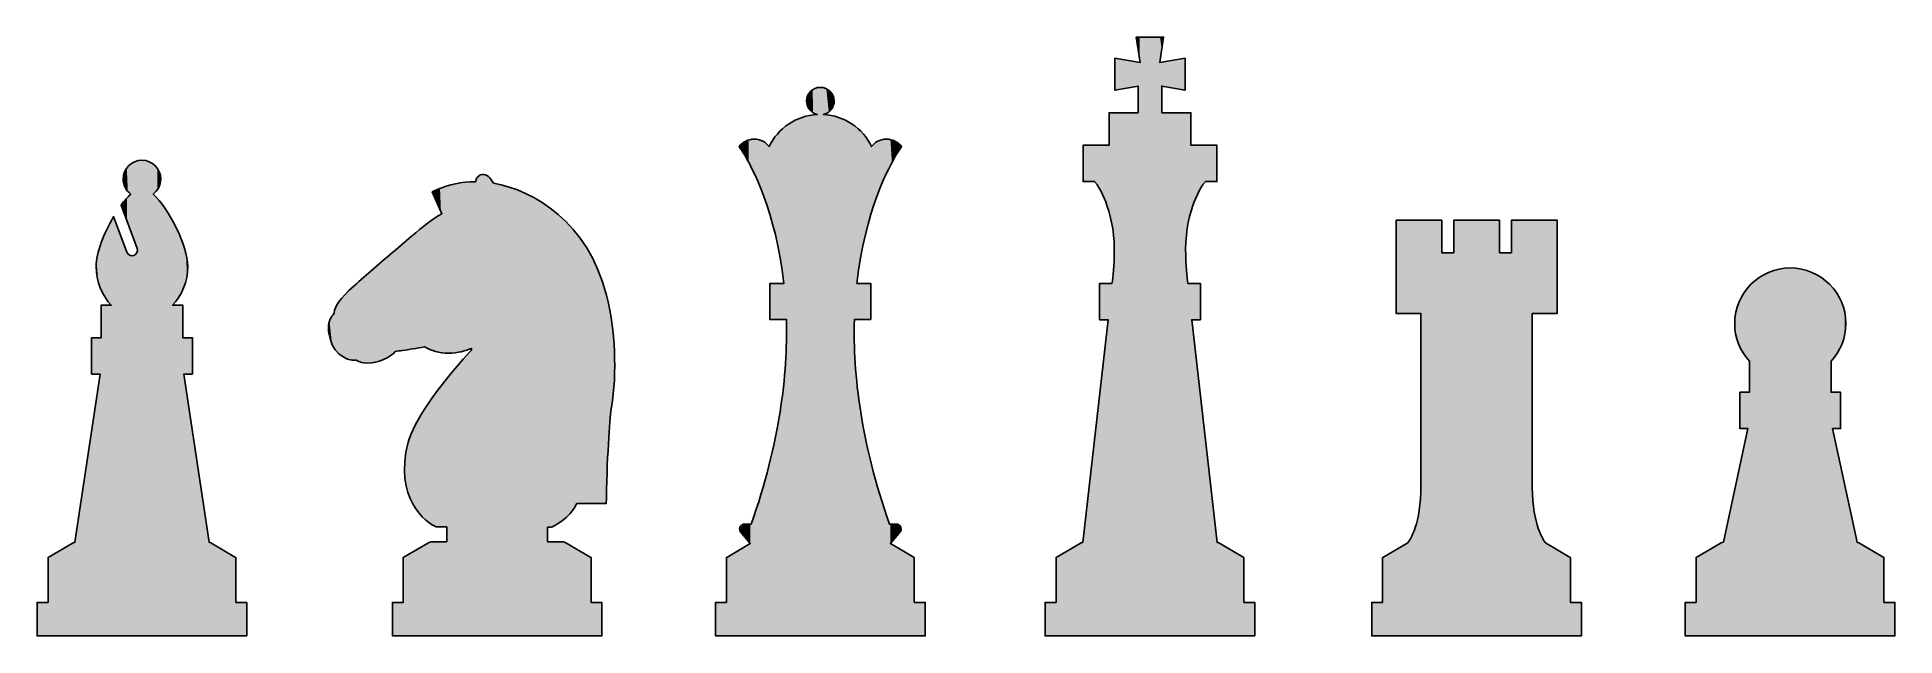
# Model space of a CAD drawing. Extents: x -1530 to -1030, y -441 to -279.
import ezdxf

# ---------------------------------------------------------------- set-up
doc = ezdxf.new("R2010")
doc.units = 0
doc.layers.add('LAYER', color=7, linetype='CONTINUOUS')

# ---------------------------------------------------------------- blocks, each defined once
blk = doc.blocks.new('*U2')
at = {"layer": 'LAYER', "color": 7}
for points in [[(-1066.81, -440.64), (-1069.16, -346.63), (-1066.81, -344.31)], [(-1064.71, -440.64), (-1066.81, -344.31), (-1064.71, -343.06)], [(-1066.81, -440.64), (-1066.81, -344.31), (-1064.71, -440.64)], [(-1062.42, -440.64), (-1064.71, -343.06), (-1062.42, -342.16)], [(-1064.71, -440.64), (-1064.71, -343.06), (-1062.42, -440.64)], [(-1060.85, -440.64), (-1062.42, -342.16), (-1060.85, -341.83)], [(-1062.42, -440.64), (-1062.42, -342.16), (-1060.85, -440.64)], [(-1059.96, -440.64), (-1060.85, -341.83), (-1059.96, -341.65)], [(-1060.85, -440.64), (-1060.85, -341.83), (-1059.96, -440.64)], [(-1057.38, -440.64), (-1059.96, -341.65), (-1057.38, -341.56)], [(-1059.96, -440.64), (-1059.96, -341.65), (-1057.38, -440.64)], [(-1057.38, -440.64), (-1057.38, -341.56), (-1054.87, -440.64)], [(-1054.87, -440.64), (-1057.38, -341.56), (-1054.87, -341.9)], [(-1054.87, -440.64), (-1054.87, -341.9), (-1052.5, -440.64)], [(-1052.5, -440.64), (-1054.87, -341.9), (-1052.5, -342.65)], [(-1052.5, -440.64), (-1052.5, -342.65), (-1051.97, -440.64)], [(-1051.97, -440.64), (-1052.5, -342.65), (-1051.97, -342.92)], [(-1051.97, -440.64), (-1051.97, -342.92), (-1050.32, -440.64)], [(-1050.32, -440.64), (-1051.97, -342.92), (-1050.32, -343.76)], [(-1050.32, -440.64), (-1050.32, -343.76), (-1048.36, -440.64)], [(-1048.36, -440.64), (-1050.32, -343.76), (-1048.36, -345.2)], [(-1071.52, -363.08), (-1071.7, -350.24), (-1071.52, -349.78)], [(-1071.36, -363.54), (-1071.52, -349.78), (-1071.36, -349.52)], [(-1071.52, -363.08), (-1071.52, -349.78), (-1071.36, -363.54)], [(-1071.35, -363.54), (-1071.36, -349.52), (-1071.35, -349.51)], [(-1071.36, -363.54), (-1071.36, -349.52), (-1071.35, -363.54)], [(-1070.94, -364.19), (-1071.35, -349.51), (-1070.94, -348.84)], [(-1071.35, -363.54), (-1071.35, -349.51), (-1070.94, -364.19)], [(-1070.24, -365.28), (-1070.94, -348.84), (-1070.24, -347.7)], [(-1070.94, -364.19), (-1070.94, -348.84), (-1070.24, -365.28)], [(-1070.18, -365.39), (-1070.24, -347.7), (-1070.18, -347.64)], [(-1070.24, -365.28), (-1070.24, -347.7), (-1070.18, -365.39)], [(-1070.1, -365.5), (-1070.18, -347.64), (-1070.1, -347.56)], [(-1070.18, -365.39), (-1070.18, -347.64), (-1070.1, -365.5)], [(-1069.85, -365.81), (-1070.1, -347.56), (-1069.85, -347.32)], [(-1070.1, -365.5), (-1070.1, -347.56), (-1069.85, -365.81)], [(-1069.68, -366.01), (-1069.85, -347.32), (-1069.68, -347.15)], [(-1069.85, -365.81), (-1069.85, -347.32), (-1069.68, -366.01)], [(-1069.64, -366.07), (-1069.68, -347.15), (-1069.64, -347.1)], [(-1069.68, -366.01), (-1069.68, -347.15), (-1069.64, -366.07)], [(-1069.57, -366.16), (-1069.64, -347.1), (-1069.57, -347.03)], [(-1069.64, -366.07), (-1069.64, -347.1), (-1069.57, -366.16)], [(-1069.55, -366.18), (-1069.57, -347.03), (-1069.55, -347.02)], [(-1069.57, -366.16), (-1069.57, -347.03), (-1069.55, -366.18)], [(-1069.49, -366.25), (-1069.55, -347.02), (-1069.49, -346.96)], [(-1069.55, -366.18), (-1069.55, -347.02), (-1069.49, -366.25)], [(-1069.36, -366.41), (-1069.49, -346.96), (-1069.36, -346.83)], [(-1069.49, -366.25), (-1069.49, -346.96), (-1069.36, -366.41)], [(-1069.28, -366.56), (-1069.36, -346.83), (-1069.28, -346.75)], [(-1069.36, -366.41), (-1069.36, -346.83), (-1069.28, -366.56)], [(-1069.16, -366.78), (-1069.28, -346.75), (-1069.16, -346.63)], [(-1069.28, -366.56), (-1069.28, -346.75), (-1069.16, -366.78)], [(-1069.16, -440.64), (-1069.16, -346.63), (-1066.81, -440.64)], [(-1048.36, -440.64), (-1048.36, -345.2), (-1047.14, -440.64)], [(-1047.14, -440.64), (-1048.36, -345.2), (-1047.14, -346.66)], [(-1047.14, -366.65), (-1047.14, -346.66), (-1047, -366.48)], [(-1047, -366.48), (-1047.14, -346.66), (-1047, -346.82)], [(-1047, -366.48), (-1047, -346.82), (-1046.88, -366.34)], [(-1046.88, -366.34), (-1047, -346.82), (-1046.88, -346.96)], [(-1046.88, -366.34), (-1046.88, -346.96), (-1046.72, -366.15)], [(-1046.72, -366.15), (-1046.88, -346.96), (-1046.72, -347.15)], [(-1046.72, -366.15), (-1046.72, -347.15), (-1046.71, -366.14)], [(-1046.71, -366.14), (-1046.72, -347.15), (-1046.71, -347.17)], [(-1046.71, -366.14), (-1046.71, -347.17), (-1046.62, -366.03)], [(-1046.62, -366.03), (-1046.71, -347.17), (-1046.62, -347.27)], [(-1046.62, -366.03), (-1046.62, -347.27), (-1046.58, -365.97)], [(-1046.58, -365.97), (-1046.62, -347.27), (-1046.58, -347.33)], [(-1046.58, -365.97), (-1046.58, -347.33), (-1046.36, -365.66)], [(-1046.36, -365.66), (-1046.58, -347.33), (-1046.36, -347.59)], [(-1046.36, -365.66), (-1046.36, -347.59), (-1046.21, -365.46)], [(-1046.21, -365.46), (-1046.36, -347.59), (-1046.21, -347.76)], [(-1046.21, -365.46), (-1046.21, -347.76), (-1045.69, -364.71)], [(-1045.69, -364.71), (-1046.21, -347.76), (-1045.69, -348.39)], [(-1045.69, -364.71), (-1045.69, -348.39), (-1045.28, -364.13)], [(-1045.28, -364.13), (-1045.69, -348.39), (-1045.28, -348.88)], [(-1045.28, -364.13), (-1045.28, -348.88), (-1045.26, -364.07)], [(-1045.26, -364.07), (-1045.28, -348.88), (-1045.26, -348.91)], [(-1045.26, -364.07), (-1045.26, -348.91), (-1044.81, -362.95)], [(-1044.81, -362.95), (-1045.26, -348.91), (-1044.81, -349.83)], [(-1044.81, -362.95), (-1044.81, -349.83), (-1044.79, -362.9)], [(-1044.79, -362.9), (-1044.81, -349.83), (-1044.79, -349.87)], [(-1044.79, -362.9), (-1044.79, -349.87), (-1044.64, -362.53)], [(-1044.64, -362.53), (-1044.79, -349.87), (-1044.64, -350.18)], [(-1072.98, -358.11), (-1073.1, -355.78), (-1072.98, -354.51)], [(-1072.91, -358.8), (-1072.98, -354.51), (-1072.91, -354.2)], [(-1072.98, -358.11), (-1072.98, -354.51), (-1072.91, -358.8)], [(-1072.88, -359.13), (-1072.91, -354.2), (-1072.88, -354.06)], [(-1072.91, -358.8), (-1072.91, -354.2), (-1072.88, -359.13)], [(-1072.44, -360.41), (-1072.88, -354.06), (-1072.44, -352.06)], [(-1072.88, -359.13), (-1072.88, -354.06), (-1072.44, -360.41)], [(-1071.89, -362.01), (-1072.44, -352.06), (-1071.89, -350.69)], [(-1072.44, -360.41), (-1072.44, -352.06), (-1071.89, -362.01)], [(-1071.71, -362.53), (-1071.89, -350.69), (-1071.71, -350.25)], [(-1071.89, -362.01), (-1071.89, -350.69), (-1071.71, -362.53)], [(-1071.7, -362.54), (-1071.71, -350.25), (-1071.7, -350.24)], [(-1071.71, -362.53), (-1071.71, -350.25), (-1071.7, -362.54)], [(-1071.7, -362.54), (-1071.7, -350.24), (-1071.7, -362.54)], [(-1071.7, -362.54), (-1071.7, -350.24), (-1071.7, -350.24)], [(-1071.7, -362.54), (-1071.7, -350.24), (-1071.52, -363.08)], [(-1044.64, -362.53), (-1044.64, -350.18), (-1044.59, -362.4)], [(-1044.59, -362.4), (-1044.64, -350.18), (-1044.59, -350.29)], [(-1044.59, -362.4), (-1044.59, -350.29), (-1044.19, -361.4)], [(-1044.19, -361.4), (-1044.59, -350.29), (-1044.19, -351.11)], [(-1044.19, -361.4), (-1044.19, -351.11), (-1043.66, -360.08)], [(-1043.66, -360.08), (-1044.19, -351.11), (-1043.66, -352.9)], [(-1043.66, -360.08), (-1043.66, -352.9), (-1043.55, -359.82)], [(-1043.55, -359.82), (-1043.66, -352.9), (-1043.55, -353.26)], [(-1043.55, -359.82), (-1043.55, -353.26), (-1043.48, -359.35)], [(-1043.48, -359.35), (-1043.55, -353.26), (-1043.48, -353.49)], [(-1043.48, -359.35), (-1043.48, -353.49), (-1043.21, -357.48)], [(-1043.21, -357.48), (-1043.48, -353.49), (-1043.21, -355.82)], [(-1073.1, -356.92), (-1073.11, -356.77), (-1073.1, -355.78)], [(-1073.1, -356.92), (-1073.1, -355.78), (-1072.98, -358.11)], [(-1043.21, -357.48), (-1043.21, -355.82), (-1043.19, -356.02)], [(-1069.16, -440.64), (-1069.28, -375), (-1069.16, -374.86)], [(-1047.14, -440.64), (-1047.14, -375), (-1047, -440.64)], [(-1047, -440.64), (-1047.14, -375), (-1047, -375)], [(-1047, -440.64), (-1047, -375), (-1046.88, -440.64)], [(-1046.88, -440.64), (-1047, -375), (-1046.88, -375)], [(-1071.7, -384.74), (-1071.71, -375.19), (-1071.7, -375)], [(-1071.71, -384.63), (-1071.71, -375.19), (-1071.7, -384.74)], [(-1071.7, -384.74), (-1071.7, -375), (-1071.7, -384.79)], [(-1071.7, -384.79), (-1071.7, -375), (-1071.7, -375)], [(-1071.7, -384.79), (-1071.7, -375), (-1071.52, -384.79)], [(-1071.52, -384.79), (-1071.7, -375), (-1071.52, -375)], [(-1071.52, -384.79), (-1071.52, -375), (-1071.36, -384.79)], [(-1071.36, -384.79), (-1071.52, -375), (-1071.36, -375)], [(-1071.36, -384.79), (-1071.36, -375), (-1071.35, -384.79)], [(-1071.35, -384.79), (-1071.36, -375), (-1071.35, -375)], [(-1071.35, -384.79), (-1071.35, -375), (-1070.94, -384.79)], [(-1070.94, -384.79), (-1071.35, -375), (-1070.94, -375)], [(-1070.94, -384.79), (-1070.94, -375), (-1070.24, -384.79)], [(-1070.24, -384.79), (-1070.94, -375), (-1070.24, -375)], [(-1070.24, -384.79), (-1070.24, -375), (-1070.18, -384.79)], [(-1070.18, -384.79), (-1070.24, -375), (-1070.18, -375)], [(-1070.18, -384.79), (-1070.18, -375), (-1070.1, -384.79)], [(-1070.1, -384.79), (-1070.18, -375), (-1070.1, -375)], [(-1070.1, -384.79), (-1070.1, -375), (-1069.85, -384.79)], [(-1069.85, -384.79), (-1070.1, -375), (-1069.85, -375)], [(-1069.85, -384.79), (-1069.85, -375), (-1069.68, -384.79)], [(-1069.68, -384.79), (-1069.85, -375), (-1069.68, -375)], [(-1069.68, -384.79), (-1069.68, -375), (-1069.64, -384.79)], [(-1069.64, -384.79), (-1069.68, -375), (-1069.64, -375)], [(-1069.64, -384.79), (-1069.64, -375), (-1069.57, -384.79)], [(-1069.57, -384.79), (-1069.64, -375), (-1069.57, -375)], [(-1069.57, -384.79), (-1069.57, -375), (-1069.55, -384.79)], [(-1069.55, -384.79), (-1069.57, -375), (-1069.55, -375)], [(-1069.55, -440.64), (-1069.55, -375), (-1069.49, -440.64)], [(-1069.49, -440.64), (-1069.55, -375), (-1069.49, -375)], [(-1069.49, -440.64), (-1069.49, -375), (-1069.36, -440.64)], [(-1069.36, -440.64), (-1069.49, -375), (-1069.36, -375)], [(-1069.36, -440.64), (-1069.36, -375), (-1069.28, -440.64)], [(-1069.28, -440.64), (-1069.36, -375), (-1069.28, -375)], [(-1069.28, -440.64), (-1069.28, -375), (-1069.16, -440.64)], [(-1046.88, -440.64), (-1046.88, -375), (-1046.72, -440.64)], [(-1046.72, -440.64), (-1046.88, -375), (-1046.72, -375)], [(-1046.72, -384.79), (-1046.72, -375), (-1046.71, -384.79)], [(-1046.71, -384.79), (-1046.72, -375), (-1046.71, -375)], [(-1046.71, -384.79), (-1046.71, -375), (-1046.62, -384.79)], [(-1046.62, -384.79), (-1046.71, -375), (-1046.62, -375)], [(-1046.62, -384.79), (-1046.62, -375), (-1046.58, -384.79)], [(-1046.58, -384.79), (-1046.62, -375), (-1046.58, -375)], [(-1046.58, -384.79), (-1046.58, -375), (-1046.36, -384.79)], [(-1046.36, -384.79), (-1046.58, -375), (-1046.36, -375)], [(-1046.36, -384.79), (-1046.36, -375), (-1046.21, -384.79)], [(-1046.21, -384.79), (-1046.36, -375), (-1046.21, -375)], [(-1046.21, -384.79), (-1046.21, -375), (-1045.69, -384.79)], [(-1045.69, -384.79), (-1046.21, -375), (-1045.69, -375)], [(-1045.69, -384.79), (-1045.69, -375), (-1045.28, -384.79)], [(-1045.28, -384.79), (-1045.69, -375), (-1045.28, -375)], [(-1045.28, -384.79), (-1045.28, -375), (-1045.26, -384.79)], [(-1045.26, -384.79), (-1045.28, -375), (-1045.26, -375)], [(-1045.26, -384.79), (-1045.26, -375), (-1044.81, -384.79)], [(-1044.81, -384.79), (-1045.26, -375), (-1044.81, -375)], [(-1044.81, -384.79), (-1044.81, -375), (-1044.79, -384.79)], [(-1044.79, -384.79), (-1044.81, -375), (-1044.79, -375)], [(-1044.79, -384.79), (-1044.79, -375), (-1044.64, -384.79)], [(-1044.64, -384.79), (-1044.79, -375), (-1044.64, -375.03)], [(-1044.64, -384.79), (-1044.64, -375.03), (-1044.59, -384.42)], [(-1044.59, -384.42), (-1044.64, -375.03), (-1044.59, -375.05)], [(-1069.57, -440.64), (-1069.64, -385.22), (-1069.57, -384.89)], [(-1069.55, -440.64), (-1069.57, -384.89), (-1069.55, -384.79)], [(-1069.57, -440.64), (-1069.57, -384.89), (-1069.55, -440.64)], [(-1046.72, -440.64), (-1046.72, -384.79), (-1046.71, -440.64)], [(-1046.71, -440.64), (-1046.72, -384.79), (-1046.71, -384.95)], [(-1046.71, -440.64), (-1046.71, -384.95), (-1046.62, -440.64)], [(-1046.62, -440.64), (-1046.71, -384.95), (-1046.62, -385.37)], [(-1070.24, -440.64), (-1070.94, -391.28), (-1070.24, -388.03)], [(-1070.18, -440.64), (-1070.24, -388.03), (-1070.18, -387.72)], [(-1070.24, -440.64), (-1070.24, -388.03), (-1070.18, -440.64)], [(-1070.1, -440.64), (-1070.18, -387.72), (-1070.1, -387.38)], [(-1070.18, -440.64), (-1070.18, -387.72), (-1070.1, -440.64)], [(-1069.85, -440.64), (-1070.1, -387.38), (-1069.85, -386.22)], [(-1070.1, -440.64), (-1070.1, -387.38), (-1069.85, -440.64)], [(-1069.68, -440.64), (-1069.85, -386.22), (-1069.68, -385.43)], [(-1069.85, -440.64), (-1069.85, -386.22), (-1069.68, -440.64)], [(-1069.64, -440.64), (-1069.68, -385.43), (-1069.64, -385.22)], [(-1069.68, -440.64), (-1069.68, -385.43), (-1069.64, -440.64)], [(-1069.64, -440.64), (-1069.64, -385.22), (-1069.57, -440.64)], [(-1046.62, -440.64), (-1046.62, -385.37), (-1046.58, -440.64)], [(-1046.58, -440.64), (-1046.62, -385.37), (-1046.58, -385.58)], [(-1046.58, -440.64), (-1046.58, -385.58), (-1046.36, -440.64)], [(-1046.36, -440.64), (-1046.58, -385.58), (-1046.36, -386.61)], [(-1046.36, -440.64), (-1046.36, -386.61), (-1046.21, -440.64)], [(-1046.21, -440.64), (-1046.36, -386.61), (-1046.21, -387.27)], [(-1046.21, -440.64), (-1046.21, -387.27), (-1045.69, -440.64)], [(-1045.69, -440.64), (-1046.21, -387.27), (-1045.69, -389.71)], [(-1045.69, -440.64), (-1045.69, -389.71), (-1045.28, -440.64)], [(-1045.28, -440.64), (-1045.69, -389.71), (-1045.28, -391.62)], [(-1071.71, -440.64), (-1071.89, -395.66), (-1071.71, -394.83)], [(-1071.7, -440.64), (-1071.71, -394.83), (-1071.7, -394.82)], [(-1071.71, -440.64), (-1071.71, -394.83), (-1071.7, -440.64)], [(-1071.52, -440.64), (-1071.7, -394.81), (-1071.52, -393.94)], [(-1071.7, -440.64), (-1071.7, -394.82), (-1071.7, -394.81)], [(-1071.7, -440.64), (-1071.7, -394.81), (-1071.52, -440.64)], [(-1071.7, -440.64), (-1071.7, -394.82), (-1071.7, -440.64)], [(-1071.36, -440.64), (-1071.52, -393.94), (-1071.36, -393.2)], [(-1071.52, -440.64), (-1071.52, -393.94), (-1071.36, -440.64)], [(-1071.35, -440.64), (-1071.36, -393.2), (-1071.35, -393.19)], [(-1071.36, -440.64), (-1071.36, -393.2), (-1071.35, -440.64)], [(-1070.94, -440.64), (-1071.35, -393.19), (-1070.94, -391.28)], [(-1071.35, -440.64), (-1071.35, -393.19), (-1070.94, -440.64)], [(-1070.94, -440.64), (-1070.94, -391.28), (-1070.24, -440.64)], [(-1045.28, -440.64), (-1045.28, -391.62), (-1045.26, -440.64)], [(-1045.26, -440.64), (-1045.28, -391.62), (-1045.26, -391.73)], [(-1045.26, -440.64), (-1045.26, -391.73), (-1044.81, -440.64)], [(-1044.81, -440.64), (-1045.26, -391.73), (-1044.81, -393.82)], [(-1044.81, -440.64), (-1044.81, -393.82), (-1044.79, -440.64)], [(-1044.79, -440.64), (-1044.81, -393.82), (-1044.79, -393.92)], [(-1044.79, -440.64), (-1044.79, -393.92), (-1044.64, -440.64)], [(-1044.64, -440.64), (-1044.79, -393.92), (-1044.64, -394.6)], [(-1044.64, -440.64), (-1044.64, -394.6), (-1044.59, -440.64)], [(-1044.59, -440.64), (-1044.64, -394.6), (-1044.59, -394.85)], [(-1044.59, -440.64), (-1044.59, -394.85), (-1044.19, -440.64)], [(-1044.19, -440.64), (-1044.59, -394.85), (-1044.19, -396.71)], [(-1072.44, -440.64), (-1072.88, -400.3), (-1072.44, -398.24)], [(-1071.89, -440.64), (-1072.44, -398.24), (-1071.89, -395.66)], [(-1072.44, -440.64), (-1072.44, -398.24), (-1071.89, -440.64)], [(-1071.89, -440.64), (-1071.89, -395.66), (-1071.71, -440.64)], [(-1044.19, -440.64), (-1044.19, -396.71), (-1043.66, -440.64)], [(-1043.66, -440.64), (-1044.19, -396.71), (-1043.66, -399.17)], [(-1043.66, -440.64), (-1043.66, -399.17), (-1043.55, -440.64)], [(-1043.55, -440.64), (-1043.66, -399.17), (-1043.55, -399.66)], [(-1043.55, -440.64), (-1043.55, -399.66), (-1043.48, -440.64)], [(-1043.48, -440.64), (-1043.55, -399.66), (-1043.48, -399.98)], [(-1043.48, -440.64), (-1043.48, -399.98), (-1043.21, -440.64)], [(-1043.21, -440.64), (-1043.48, -399.98), (-1043.21, -401.25)], [(-1073.11, -440.64), (-1073.94, -405.2), (-1073.11, -401.37)], [(-1073.1, -440.64), (-1073.11, -401.37), (-1073.1, -401.3)], [(-1073.11, -440.64), (-1073.11, -401.37), (-1073.1, -440.64)], [(-1072.98, -440.64), (-1073.1, -401.3), (-1072.98, -400.76)], [(-1073.1, -440.64), (-1073.1, -401.3), (-1072.98, -440.64)], [(-1072.91, -440.64), (-1072.98, -400.76), (-1072.91, -400.45)], [(-1072.98, -440.64), (-1072.98, -400.76), (-1072.91, -440.64)], [(-1072.88, -440.64), (-1072.91, -400.45), (-1072.88, -400.3)], [(-1072.91, -440.64), (-1072.91, -400.45), (-1072.88, -440.64)], [(-1072.88, -440.64), (-1072.88, -400.3), (-1072.44, -440.64)], [(-1043.21, -440.64), (-1043.21, -401.25), (-1043.19, -440.64)], [(-1043.19, -440.64), (-1043.21, -401.25), (-1043.19, -401.37)], [(-1043.19, -440.64), (-1043.19, -401.37), (-1042.77, -440.64)], [(-1042.77, -440.64), (-1043.19, -401.37), (-1042.77, -403.32)], [(-1042.77, -440.64), (-1042.77, -403.32), (-1041.79, -440.64)], [(-1041.79, -440.64), (-1042.77, -403.32), (-1041.79, -407.86)], [(-1074.86, -440.64), (-1075.59, -412.89), (-1074.86, -409.49)], [(-1073.94, -440.64), (-1074.86, -409.49), (-1073.94, -405.2)], [(-1074.86, -440.64), (-1074.86, -409.49), (-1073.94, -440.64)], [(-1073.94, -440.64), (-1073.94, -405.2), (-1073.11, -440.64)], [(-1041.79, -440.64), (-1041.79, -407.86), (-1040.97, -440.64)], [(-1040.97, -440.64), (-1041.79, -407.86), (-1040.97, -411.68)], [(-1076.04, -440.64), (-1076.15, -415.39), (-1076.04, -414.96)], [(-1075.59, -440.64), (-1076.04, -414.96), (-1075.59, -412.89)], [(-1076.04, -440.64), (-1076.04, -414.96), (-1075.59, -440.64)], [(-1075.59, -440.64), (-1075.59, -412.89), (-1074.86, -440.64)], [(-1040.97, -440.64), (-1040.97, -411.68), (-1040.4, -440.64)], [(-1040.4, -440.64), (-1040.97, -411.68), (-1040.4, -414.34)], [(-1040.4, -440.64), (-1040.4, -414.34), (-1040.23, -440.64)], [(-1040.23, -440.64), (-1040.4, -414.34), (-1040.23, -415.11)], [(-1083.49, -440.64), (-1083.49, -419.79), (-1083.49, -419.49)], [(-1083.49, -440.64), (-1083.49, -419.49), (-1083.48, -440.64)], [(-1083.48, -440.64), (-1083.49, -419.49), (-1083.48, -419.49)], [(-1083.49, -440.64), (-1083.49, -419.79), (-1083.49, -440.64)], [(-1083.48, -440.64), (-1083.48, -419.49), (-1083.46, -440.64)], [(-1083.46, -440.64), (-1083.48, -419.49), (-1083.46, -419.49)], [(-1083.37, -440.64), (-1083.46, -419.49), (-1083.37, -419.44)], [(-1083.46, -440.64), (-1083.46, -419.49), (-1083.46, -440.64)], [(-1083.46, -440.64), (-1083.46, -419.49), (-1083.46, -419.49)], [(-1083.46, -440.64), (-1083.46, -419.49), (-1083.37, -440.64)], [(-1082.93, -440.64), (-1083.37, -419.44), (-1082.93, -419.18)], [(-1083.37, -440.64), (-1083.37, -419.44), (-1082.93, -440.64)], [(-1082.89, -440.64), (-1082.93, -419.18), (-1082.89, -419.16)], [(-1082.93, -440.64), (-1082.93, -419.18), (-1082.89, -440.64)], [(-1081.25, -440.64), (-1082.89, -419.16), (-1081.25, -418.21)], [(-1082.89, -440.64), (-1082.89, -419.16), (-1081.25, -440.64)], [(-1080.27, -440.64), (-1081.25, -418.21), (-1080.27, -417.64)], [(-1081.25, -440.64), (-1081.25, -418.21), (-1080.27, -440.64)], [(-1079.16, -440.64), (-1080.27, -417.64), (-1079.16, -416.99)], [(-1080.27, -440.64), (-1080.27, -417.64), (-1079.16, -440.64)], [(-1077.4, -440.64), (-1079.16, -416.99), (-1077.4, -415.97)], [(-1079.16, -440.64), (-1079.16, -416.99), (-1077.4, -440.64)], [(-1077.1, -440.64), (-1077.4, -415.97), (-1077.1, -415.79)], [(-1077.4, -440.64), (-1077.4, -415.97), (-1077.1, -440.64)], [(-1076.88, -440.64), (-1077.1, -415.79), (-1076.88, -415.67)], [(-1077.1, -440.64), (-1077.1, -415.79), (-1076.88, -440.64)], [(-1076.72, -440.64), (-1076.88, -415.67), (-1076.72, -415.57)], [(-1076.88, -440.64), (-1076.88, -415.67), (-1076.72, -440.64)], [(-1076.48, -440.64), (-1076.72, -415.57), (-1076.48, -415.46)], [(-1076.72, -440.64), (-1076.72, -415.57), (-1076.48, -440.64)], [(-1076.22, -440.64), (-1076.48, -415.46), (-1076.22, -415.4)], [(-1076.48, -440.64), (-1076.48, -415.46), (-1076.22, -440.64)], [(-1076.15, -440.64), (-1076.22, -415.4), (-1076.15, -415.39)], [(-1076.22, -440.64), (-1076.22, -415.4), (-1076.15, -440.64)], [(-1076.15, -440.64), (-1076.15, -415.39), (-1076.04, -440.64)], [(-1040.23, -440.64), (-1040.23, -415.11), (-1040.16, -440.64)], [(-1040.16, -440.64), (-1040.23, -415.11), (-1040.16, -415.43)], [(-1040.16, -440.64), (-1040.16, -415.43), (-1040.06, -440.64)], [(-1040.06, -440.64), (-1040.16, -415.43), (-1040.06, -415.46)], [(-1040.06, -440.64), (-1040.06, -415.46), (-1039.96, -440.64)], [(-1039.96, -440.64), (-1040.06, -415.46), (-1039.96, -415.48)], [(-1039.96, -440.64), (-1039.96, -415.48), (-1039.86, -440.64)], [(-1039.86, -440.64), (-1039.96, -415.48), (-1039.86, -415.5)], [(-1039.86, -440.64), (-1039.86, -415.5), (-1039.64, -440.64)], [(-1039.64, -440.64), (-1039.86, -415.5), (-1039.64, -415.6)], [(-1039.64, -440.64), (-1039.64, -415.6), (-1038.58, -440.64)], [(-1038.58, -440.64), (-1039.64, -415.6), (-1038.58, -416.22)], [(-1038.58, -440.64), (-1038.58, -416.22), (-1036.69, -440.64)], [(-1036.69, -440.64), (-1038.58, -416.22), (-1036.69, -417.33)], [(-1036.69, -440.64), (-1036.69, -417.33), (-1036.65, -440.64)], [(-1036.65, -440.64), (-1036.69, -417.33), (-1036.65, -417.35)], [(-1036.65, -440.64), (-1036.65, -417.35), (-1034.61, -440.64)], [(-1034.61, -440.64), (-1036.65, -417.35), (-1034.61, -418.54)], [(-1034.61, -440.64), (-1034.61, -418.54), (-1033.97, -440.64)], [(-1033.97, -440.64), (-1034.61, -418.54), (-1033.97, -418.92)], [(-1033.97, -440.64), (-1033.97, -418.92), (-1033.22, -440.64)], [(-1033.22, -440.64), (-1033.97, -418.92), (-1033.22, -419.36)], [(-1033.22, -440.64), (-1033.22, -419.36), (-1032.98, -440.64)], [(-1032.98, -440.64), (-1033.22, -419.36), (-1032.98, -419.49)], [(-1032.98, -440.64), (-1032.98, -419.49), (-1032.94, -440.64)], [(-1032.94, -440.64), (-1032.98, -419.49), (-1032.94, -419.49)], [(-1032.94, -440.64), (-1032.94, -419.49), (-1032.93, -440.64)], [(-1032.93, -440.64), (-1032.94, -419.49), (-1032.93, -419.49)], [(-1032.93, -440.64), (-1032.93, -419.49), (-1032.93, -440.64)], [(-1032.93, -440.64), (-1032.93, -419.49), (-1032.93, -419.58)], [(-1086.41, -440.64), (-1086.42, -431.85), (-1086.41, -431.61)], [(-1086.42, -440.64), (-1086.42, -431.85), (-1086.41, -440.64)], [(-1086.41, -440.64), (-1086.41, -431.61), (-1086.06, -440.64)], [(-1086.06, -440.64), (-1086.41, -431.61), (-1086.06, -431.61)], [(-1086.06, -440.64), (-1086.06, -431.61), (-1086.05, -440.64)], [(-1086.05, -440.64), (-1086.06, -431.61), (-1086.05, -431.61)], [(-1086.05, -440.64), (-1086.05, -431.61), (-1084.85, -440.64)], [(-1084.85, -440.64), (-1086.05, -431.61), (-1084.85, -431.61)], [(-1084.85, -440.64), (-1084.85, -431.61), (-1084.35, -440.64)], [(-1084.35, -440.64), (-1084.85, -431.61), (-1084.35, -431.61)], [(-1084.35, -440.64), (-1084.35, -431.61), (-1083.66, -440.64)], [(-1083.66, -440.64), (-1084.35, -431.61), (-1083.66, -431.61)], [(-1083.49, -440.64), (-1083.66, -431.61), (-1083.49, -431.47)], [(-1083.66, -440.64), (-1083.66, -431.61), (-1083.49, -440.64)], [(-1032.93, -440.64), (-1032.93, -431.61), (-1032.59, -440.64)], [(-1032.59, -440.64), (-1032.93, -431.61), (-1032.59, -431.61)], [(-1032.59, -440.64), (-1032.59, -431.61), (-1031.88, -440.64)], [(-1031.88, -440.64), (-1032.59, -431.61), (-1031.88, -431.61)], [(-1031.88, -440.64), (-1031.88, -431.61), (-1031.8, -440.64)], [(-1031.8, -440.64), (-1031.88, -431.61), (-1031.8, -431.61)], [(-1031.8, -440.64), (-1031.8, -431.61), (-1030.52, -440.64)], [(-1030.52, -440.64), (-1031.8, -431.61), (-1030.52, -431.61)], [(-1030.52, -440.64), (-1030.52, -431.61), (-1030.19, -440.64)], [(-1030.19, -440.64), (-1030.52, -431.61), (-1030.19, -431.61)], [(-1030.19, -440.64), (-1030.19, -431.61), (-1030, -440.64)], [(-1030, -440.64), (-1030.19, -431.61), (-1030, -431.68)], [(-1030, -440.64), (-1030, -431.68), (-1030, -440.38)], [(-1030, -440.38), (-1030, -431.68), (-1030, -431.68)]]:
    blk.add_solid(points, dxfattribs=at)
blk = doc.blocks.new('*U3')
at = {"layer": 'LAYER', "color": 7}
for points in [[(-1234.07, -279.99), (-1234.17, -279.36), (-1234.07, -279.36)], [(-1234.07, -279.99), (-1234.07, -279.36), (-1233.84, -281.52)], [(-1233.84, -281.52), (-1234.07, -279.36), (-1233.84, -279.36)], [(-1233.84, -281.52), (-1233.84, -279.36), (-1233.76, -282.02)], [(-1233.76, -282.02), (-1233.84, -279.36), (-1233.76, -279.36)], [(-1233.76, -282.02), (-1233.76, -279.36), (-1233.74, -282.14)], [(-1233.74, -282.14), (-1233.76, -279.36), (-1233.74, -279.36)], [(-1233.74, -282.14), (-1233.74, -279.36), (-1233.67, -282.59)], [(-1233.67, -282.59), (-1233.74, -279.36), (-1233.67, -279.36)], [(-1233.67, -282.59), (-1233.67, -279.36), (-1233.49, -283.75)], [(-1233.49, -283.75), (-1233.67, -279.36), (-1233.49, -279.36)], [(-1233.49, -283.75), (-1233.49, -279.36), (-1233.41, -284.28)], [(-1233.41, -284.28), (-1233.49, -279.36), (-1233.41, -279.36)], [(-1233.41, -284.28), (-1233.41, -279.36), (-1233.28, -285.1)], [(-1233.28, -285.1), (-1233.41, -279.36), (-1233.28, -279.36)], [(-1233.28, -285.1), (-1233.28, -279.36), (-1233.13, -286.09)], [(-1233.13, -286.09), (-1233.28, -279.36), (-1233.13, -279.36)], [(-1233.13, -440.64), (-1233.13, -279.36), (-1231.84, -440.64)], [(-1231.84, -440.64), (-1233.13, -279.36), (-1231.84, -279.36)], [(-1231.84, -440.64), (-1231.84, -279.36), (-1227.95, -440.64)], [(-1227.95, -440.64), (-1231.84, -279.36), (-1227.95, -279.36)], [(-1227.95, -440.64), (-1227.95, -279.36), (-1227.81, -440.64)], [(-1227.81, -440.64), (-1227.95, -279.36), (-1227.81, -279.36)], [(-1227.81, -285.87), (-1227.81, -279.36), (-1227.78, -285.67)], [(-1227.78, -285.67), (-1227.81, -279.36), (-1227.78, -279.36)], [(-1227.78, -285.67), (-1227.78, -279.36), (-1227.33, -282.76)], [(-1227.33, -282.76), (-1227.78, -279.36), (-1227.33, -279.36)], [(-1227.33, -282.76), (-1227.33, -279.36), (-1227.3, -282.59)], [(-1227.3, -282.59), (-1227.33, -279.36), (-1227.3, -279.36)], [(-1227.3, -282.59), (-1227.3, -279.36), (-1227.03, -280.86)], [(-1227.03, -280.86), (-1227.3, -279.36), (-1227.03, -279.36)], [(-1227.03, -280.86), (-1227.03, -279.36), (-1226.88, -279.9)], [(-1226.88, -279.9), (-1227.03, -279.36), (-1226.88, -279.36)], [(-1226.88, -279.9), (-1226.88, -279.36), (-1226.84, -279.65)], [(-1239.63, -293.6), (-1239.92, -285.16), (-1239.63, -285.11)], [(-1239.92, -293.65), (-1239.92, -285.16), (-1239.63, -293.6)], [(-1239.63, -293.6), (-1239.63, -285.11), (-1239.35, -293.55)], [(-1239.35, -293.55), (-1239.63, -285.11), (-1239.35, -285.15)], [(-1239.35, -293.55), (-1239.35, -285.15), (-1239.02, -293.49)], [(-1239.02, -293.49), (-1239.35, -285.15), (-1239.02, -285.21)], [(-1239.02, -293.49), (-1239.02, -285.21), (-1237.94, -293.3)], [(-1237.94, -293.3), (-1239.02, -285.21), (-1237.94, -285.38)], [(-1237.94, -293.3), (-1237.94, -285.38), (-1236.52, -293.05)], [(-1236.52, -293.05), (-1237.94, -285.38), (-1236.52, -285.61)], [(-1236.52, -293.05), (-1236.52, -285.61), (-1235.75, -292.91)], [(-1235.75, -292.91), (-1236.52, -285.61), (-1235.75, -285.74)], [(-1235.75, -292.91), (-1235.75, -285.74), (-1234.89, -292.76)], [(-1234.89, -292.76), (-1235.75, -285.74), (-1234.89, -285.88)], [(-1234.89, -292.76), (-1234.89, -285.88), (-1234.65, -292.71)], [(-1234.65, -292.71), (-1234.89, -285.88), (-1234.65, -285.92)], [(-1234.65, -292.71), (-1234.65, -285.92), (-1234.17, -292.63)], [(-1234.17, -292.63), (-1234.65, -285.92), (-1234.17, -286)], [(-1234.17, -292.63), (-1234.17, -286), (-1234.07, -292.61)], [(-1234.07, -292.61), (-1234.17, -286), (-1234.07, -286.01)], [(-1234.07, -292.61), (-1234.07, -286.01), (-1233.84, -292.57)], [(-1233.84, -292.57), (-1234.07, -286.01), (-1233.84, -286.05)], [(-1233.84, -292.57), (-1233.84, -286.05), (-1233.76, -292.56)], [(-1233.76, -292.56), (-1233.84, -286.05), (-1233.76, -286.06)], [(-1233.76, -292.56), (-1233.76, -286.06), (-1233.74, -292.55)], [(-1233.74, -292.55), (-1233.76, -286.06), (-1233.74, -286.07)], [(-1233.74, -292.55), (-1233.74, -286.07), (-1233.67, -292.85)], [(-1233.67, -292.85), (-1233.74, -286.07), (-1233.67, -286.08)], [(-1233.67, -440.64), (-1233.67, -286.08), (-1233.49, -440.64)], [(-1233.49, -440.64), (-1233.67, -286.08), (-1233.49, -286.11)], [(-1233.49, -440.64), (-1233.49, -286.11), (-1233.41, -440.64)], [(-1233.41, -440.64), (-1233.49, -286.11), (-1233.41, -286.12)], [(-1233.28, -440.64), (-1233.41, -286.12), (-1233.28, -286.11)], [(-1233.41, -440.64), (-1233.41, -286.12), (-1233.28, -440.64)], [(-1233.13, -440.64), (-1233.28, -286.11), (-1233.13, -286.09)], [(-1233.28, -440.64), (-1233.28, -286.11), (-1233.13, -440.64)], [(-1227.81, -440.64), (-1227.81, -285.87), (-1227.78, -440.64)], [(-1227.78, -440.64), (-1227.81, -285.87), (-1227.78, -286.15)], [(-1227.33, -440.64), (-1227.78, -286.15), (-1227.33, -286.08)], [(-1227.78, -440.64), (-1227.78, -286.15), (-1227.33, -440.64)], [(-1227.33, -440.64), (-1227.33, -286.08), (-1227.3, -440.64)], [(-1227.3, -440.64), (-1227.33, -286.08), (-1227.3, -286.08)], [(-1227.03, -292.59), (-1227.3, -286.08), (-1227.03, -286.03)], [(-1227.3, -292.62), (-1227.3, -286.08), (-1227.03, -292.59)], [(-1226.88, -292.61), (-1227.03, -286.03), (-1226.88, -286.01)], [(-1227.03, -292.59), (-1227.03, -286.03), (-1226.88, -292.61)], [(-1226.84, -292.62), (-1226.88, -286.01), (-1226.84, -286)], [(-1226.88, -292.61), (-1226.88, -286.01), (-1226.84, -292.62)], [(-1226.79, -292.63), (-1226.84, -286), (-1226.79, -285.99)], [(-1226.84, -292.62), (-1226.84, -286), (-1226.79, -292.63)], [(-1226.58, -292.67), (-1226.79, -285.99), (-1226.58, -285.96)], [(-1226.79, -292.63), (-1226.79, -285.99), (-1226.58, -292.67)], [(-1224.82, -292.98), (-1226.58, -285.96), (-1224.82, -285.67)], [(-1226.58, -292.67), (-1226.58, -285.96), (-1224.82, -292.98)], [(-1224.17, -293.09), (-1224.82, -285.67), (-1224.17, -285.57)], [(-1224.82, -292.98), (-1224.82, -285.67), (-1224.17, -293.09)], [(-1223.2, -293.27), (-1224.17, -285.57), (-1223.2, -285.41)], [(-1224.17, -293.09), (-1224.17, -285.57), (-1223.2, -293.27)], [(-1221.68, -293.54), (-1223.2, -285.41), (-1221.68, -285.16)], [(-1223.2, -293.27), (-1223.2, -285.41), (-1221.68, -293.54)], [(-1221.32, -293.6), (-1221.68, -285.16), (-1221.32, -285.1)], [(-1221.68, -293.54), (-1221.68, -285.16), (-1221.32, -293.6)], [(-1221.05, -293.55), (-1221.32, -285.1), (-1221.05, -285.06)], [(-1221.32, -293.6), (-1221.32, -285.1), (-1221.05, -293.55)], [(-1241.5, -326.48), (-1241.5, -299.74), (-1240.85, -329.35)], [(-1240.85, -329.35), (-1241.5, -299.74), (-1240.85, -299.74)], [(-1240.85, -329.35), (-1240.85, -299.74), (-1240.77, -329.7)], [(-1240.77, -329.7), (-1240.85, -299.74), (-1240.77, -299.74)], [(-1240.77, -329.7), (-1240.77, -299.74), (-1240.66, -330.21)], [(-1240.66, -330.21), (-1240.77, -299.74), (-1240.66, -299.74)], [(-1240.66, -330.21), (-1240.66, -299.74), (-1240.51, -330.9)], [(-1240.51, -330.9), (-1240.66, -299.74), (-1240.51, -299.74)], [(-1240.51, -330.9), (-1240.51, -299.74), (-1240.5, -330.91)], [(-1240.5, -330.91), (-1240.51, -299.74), (-1240.5, -299.74)], [(-1240.5, -330.91), (-1240.5, -299.74), (-1240.21, -334.74)], [(-1240.21, -334.74), (-1240.5, -299.74), (-1240.21, -299.74)], [(-1240.21, -334.74), (-1240.21, -299.74), (-1240.08, -336.52)], [(-1240.08, -336.52), (-1240.21, -299.74), (-1240.08, -299.74)], [(-1240.08, -440.64), (-1240.08, -299.74), (-1239.92, -440.64)], [(-1239.92, -440.64), (-1240.08, -299.74), (-1239.92, -299.74)], [(-1239.92, -440.64), (-1239.92, -299.74), (-1239.63, -440.64)], [(-1239.63, -440.64), (-1239.92, -299.74), (-1239.63, -299.74)], [(-1239.63, -440.64), (-1239.63, -299.74), (-1239.35, -440.64)], [(-1239.35, -440.64), (-1239.63, -299.74), (-1239.35, -299.74)], [(-1239.35, -440.64), (-1239.35, -299.74), (-1239.02, -440.64)], [(-1239.02, -440.64), (-1239.35, -299.74), (-1239.02, -299.74)], [(-1239.02, -440.64), (-1239.02, -299.74), (-1237.94, -440.64)], [(-1237.94, -440.64), (-1239.02, -299.74), (-1237.94, -299.74)], [(-1237.94, -440.64), (-1237.94, -299.74), (-1236.52, -440.64)], [(-1236.52, -440.64), (-1237.94, -299.74), (-1236.52, -299.74)], [(-1236.52, -440.64), (-1236.52, -299.74), (-1235.75, -440.64)], [(-1235.75, -440.64), (-1236.52, -299.74), (-1235.75, -299.74)], [(-1235.75, -440.64), (-1235.75, -299.74), (-1234.89, -440.64)], [(-1234.89, -440.64), (-1235.75, -299.74), (-1234.89, -299.74)], [(-1234.89, -440.64), (-1234.89, -299.74), (-1234.65, -440.64)], [(-1234.65, -440.64), (-1234.89, -299.74), (-1234.65, -299.74)], [(-1234.65, -440.64), (-1234.65, -299.74), (-1234.17, -440.64)], [(-1234.17, -440.64), (-1234.65, -299.74), (-1234.17, -299.74)], [(-1234.17, -440.64), (-1234.17, -299.74), (-1234.07, -440.64)], [(-1234.07, -440.64), (-1234.17, -299.74), (-1234.07, -299.74)], [(-1234.07, -440.64), (-1234.07, -299.74), (-1233.84, -440.64)], [(-1233.84, -440.64), (-1234.07, -299.74), (-1233.84, -299.74)], [(-1233.84, -440.64), (-1233.84, -299.74), (-1233.76, -440.64)], [(-1233.76, -440.64), (-1233.84, -299.74), (-1233.76, -299.74)], [(-1233.74, -440.64), (-1233.76, -299.74), (-1233.74, -299.68)], [(-1233.76, -440.64), (-1233.76, -299.74), (-1233.74, -440.64)], [(-1233.67, -440.64), (-1233.74, -299.68), (-1233.67, -299.43)], [(-1233.74, -440.64), (-1233.74, -299.68), (-1233.67, -440.64)], [(-1227.3, -440.64), (-1227.3, -299.74), (-1227.03, -440.64)], [(-1227.03, -440.64), (-1227.3, -299.74), (-1227.03, -299.74)], [(-1227.03, -440.64), (-1227.03, -299.74), (-1226.88, -440.64)], [(-1226.88, -440.64), (-1227.03, -299.74), (-1226.88, -299.74)], [(-1226.88, -440.64), (-1226.88, -299.74), (-1226.84, -440.64)], [(-1226.84, -440.64), (-1226.88, -299.74), (-1226.84, -299.74)], [(-1226.84, -440.64), (-1226.84, -299.74), (-1226.79, -440.64)], [(-1226.79, -440.64), (-1226.84, -299.74), (-1226.79, -299.74)], [(-1226.79, -440.64), (-1226.79, -299.74), (-1226.58, -440.64)], [(-1226.58, -440.64), (-1226.79, -299.74), (-1226.58, -299.74)], [(-1226.58, -440.64), (-1226.58, -299.74), (-1224.82, -440.64)], [(-1224.82, -440.64), (-1226.58, -299.74), (-1224.82, -299.74)], [(-1224.82, -440.64), (-1224.82, -299.74), (-1224.17, -440.64)], [(-1224.17, -440.64), (-1224.82, -299.74), (-1224.17, -299.74)], [(-1224.17, -440.64), (-1224.17, -299.74), (-1223.2, -440.64)], [(-1223.2, -440.64), (-1224.17, -299.74), (-1223.2, -299.74)], [(-1223.2, -440.64), (-1223.2, -299.74), (-1221.68, -440.64)], [(-1221.68, -440.64), (-1223.2, -299.74), (-1221.68, -299.74)], [(-1221.68, -440.64), (-1221.68, -299.74), (-1221.32, -440.64)], [(-1221.32, -440.64), (-1221.68, -299.74), (-1221.32, -299.74)], [(-1221.32, -440.64), (-1221.32, -299.74), (-1221.05, -440.64)], [(-1221.05, -440.64), (-1221.32, -299.74), (-1221.05, -299.74)], [(-1221.05, -440.64), (-1221.05, -299.74), (-1220.89, -440.64)], [(-1220.89, -440.64), (-1221.05, -299.74), (-1220.89, -299.74)], [(-1220.89, -336.93), (-1220.89, -299.74), (-1220.89, -336.02)], [(-1220.89, -336.02), (-1220.89, -299.74), (-1220.89, -299.74)], [(-1220.89, -336.02), (-1220.89, -299.74), (-1220.87, -335.6)], [(-1220.87, -335.6), (-1220.89, -299.74), (-1220.87, -299.74)], [(-1220.87, -335.6), (-1220.87, -299.74), (-1220.84, -334.55)], [(-1220.84, -334.55), (-1220.87, -299.74), (-1220.84, -299.74)], [(-1220.84, -334.55), (-1220.84, -299.74), (-1220.7, -333.41)], [(-1220.7, -333.41), (-1220.84, -299.74), (-1220.7, -299.74)], [(-1220.7, -333.41), (-1220.7, -299.74), (-1220.67, -333.19)], [(-1220.67, -333.19), (-1220.7, -299.74), (-1220.67, -299.74)], [(-1220.67, -333.19), (-1220.67, -299.74), (-1220.36, -330.74)], [(-1220.36, -330.74), (-1220.67, -299.74), (-1220.36, -299.74)], [(-1220.36, -330.74), (-1220.36, -299.74), (-1220.22, -329.67)], [(-1220.22, -329.67), (-1220.36, -299.74), (-1220.22, -299.74)], [(-1220.22, -329.67), (-1220.22, -299.74), (-1220.17, -329.25)], [(-1220.17, -329.25), (-1220.22, -299.74), (-1220.17, -299.74)], [(-1220.17, -329.25), (-1220.17, -299.74), (-1220.13, -329.09)], [(-1220.13, -329.09), (-1220.17, -299.74), (-1220.13, -299.74)], [(-1220.13, -329.09), (-1220.13, -299.74), (-1219.74, -327.66)], [(-1219.74, -327.66), (-1220.13, -299.74), (-1219.74, -299.74)], [(-1219.74, -327.66), (-1219.74, -299.74), (-1219.56, -327)], [(-1219.56, -327), (-1219.74, -299.74), (-1219.56, -299.74)], [(-1219.56, -327), (-1219.56, -299.74), (-1219.47, -326.68)], [(-1219.47, -326.68), (-1219.56, -299.74), (-1219.47, -300.12)], [(-1248.45, -318.26), (-1248.5, -308.59), (-1248.45, -308.57)], [(-1248.5, -318.26), (-1248.5, -308.59), (-1248.45, -318.26)], [(-1248.27, -318.26), (-1248.45, -308.57), (-1248.27, -308.51)], [(-1248.45, -318.26), (-1248.45, -308.57), (-1248.27, -318.26)], [(-1248.2, -318.26), (-1248.27, -308.51), (-1248.2, -308.48)], [(-1248.27, -318.26), (-1248.27, -308.51), (-1248.2, -318.26)], [(-1248.2, -318.26), (-1248.2, -308.48), (-1247.73, -318.26)], [(-1247.73, -318.26), (-1248.2, -308.48), (-1247.73, -308.48)], [(-1247.73, -318.26), (-1247.73, -308.48), (-1247.52, -318.26)], [(-1247.52, -318.26), (-1247.73, -308.48), (-1247.52, -308.48)], [(-1247.52, -318.26), (-1247.52, -308.48), (-1246.98, -318.26)], [(-1246.98, -318.26), (-1247.52, -308.48), (-1246.98, -308.48)], [(-1246.98, -318.26), (-1246.98, -308.48), (-1245.89, -318.26)], [(-1245.89, -318.26), (-1246.98, -308.48), (-1245.89, -308.48)], [(-1245.89, -318.26), (-1245.89, -308.48), (-1245.15, -318.62)], [(-1245.15, -318.62), (-1245.89, -308.48), (-1245.15, -308.48)], [(-1245.15, -318.62), (-1245.15, -308.48), (-1245.08, -318.66)], [(-1245.08, -318.66), (-1245.15, -308.48), (-1245.08, -308.48)], [(-1245.08, -318.66), (-1245.08, -308.48), (-1245, -318.75)], [(-1245, -318.75), (-1245.08, -308.48), (-1245, -308.48)], [(-1245, -318.75), (-1245, -308.48), (-1244.77, -319.02)], [(-1244.77, -319.02), (-1245, -308.48), (-1244.77, -308.48)], [(-1244.77, -319.02), (-1244.77, -308.48), (-1244.68, -319.14)], [(-1244.68, -319.14), (-1244.77, -308.48), (-1244.68, -308.48)], [(-1244.68, -319.14), (-1244.68, -308.48), (-1244.05, -320.2)], [(-1244.05, -320.2), (-1244.68, -308.48), (-1244.05, -308.48)], [(-1244.05, -320.2), (-1244.05, -308.48), (-1244, -320.28)], [(-1244, -320.28), (-1244.05, -308.48), (-1244, -308.48)], [(-1244, -320.28), (-1244, -308.48), (-1243.9, -320.48)], [(-1243.9, -320.48), (-1244, -308.48), (-1243.9, -308.48)], [(-1243.9, -320.48), (-1243.9, -308.48), (-1243.32, -321.67)], [(-1243.32, -321.67), (-1243.9, -308.48), (-1243.32, -308.48)], [(-1243.32, -321.67), (-1243.32, -308.48), (-1243.28, -321.76)], [(-1243.28, -321.76), (-1243.32, -308.48), (-1243.28, -308.48)], [(-1243.28, -321.76), (-1243.28, -308.48), (-1242.83, -322.7)], [(-1242.83, -322.7), (-1243.28, -308.48), (-1242.83, -308.48)], [(-1242.83, -322.7), (-1242.83, -308.48), (-1242.58, -323.39)], [(-1242.58, -323.39), (-1242.83, -308.48), (-1242.58, -308.48)], [(-1242.58, -323.39), (-1242.58, -308.48), (-1242.38, -323.95)], [(-1242.38, -323.95), (-1242.58, -308.48), (-1242.38, -308.48)], [(-1242.38, -323.95), (-1242.38, -308.48), (-1242.1, -324.72)], [(-1242.1, -324.72), (-1242.38, -308.48), (-1242.1, -308.48)], [(-1242.1, -324.72), (-1242.1, -308.48), (-1242.03, -324.9)], [(-1242.03, -324.9), (-1242.1, -308.48), (-1242.03, -308.48)], [(-1242.03, -324.9), (-1242.03, -308.48), (-1241.86, -325.39)], [(-1241.86, -325.39), (-1242.03, -308.48), (-1241.86, -308.48)], [(-1241.86, -325.39), (-1241.86, -308.48), (-1241.8, -325.56)], [(-1241.8, -325.56), (-1241.86, -308.48), (-1241.8, -308.48)], [(-1241.77, -325.65), (-1241.8, -308.48), (-1241.77, -308.47)], [(-1241.8, -325.56), (-1241.8, -308.48), (-1241.77, -325.65)], [(-1241.77, -325.65), (-1241.77, -308.47), (-1241.76, -325.67)], [(-1241.76, -325.67), (-1241.77, -308.47), (-1241.76, -308.47)], [(-1241.54, -326.27), (-1241.76, -308.47), (-1241.54, -308.4)], [(-1241.76, -325.67), (-1241.76, -308.47), (-1241.54, -326.27)], [(-1241.5, -326.48), (-1241.54, -308.4), (-1241.5, -308.38)], [(-1241.54, -326.27), (-1241.54, -308.4), (-1241.5, -326.48)], [(-1219.47, -326.68), (-1219.47, -308.1), (-1219.39, -326.38)], [(-1219.39, -326.38), (-1219.47, -308.1), (-1219.39, -308.48)], [(-1219.39, -326.38), (-1219.39, -308.48), (-1219.22, -325.75)], [(-1219.22, -325.75), (-1219.39, -308.48), (-1219.22, -308.48)], [(-1219.22, -325.75), (-1219.22, -308.48), (-1219.15, -325.49)], [(-1219.15, -325.49), (-1219.22, -308.48), (-1219.15, -308.48)], [(-1219.15, -325.49), (-1219.15, -308.48), (-1219.13, -325.41)], [(-1219.13, -325.41), (-1219.15, -308.48), (-1219.13, -308.48)], [(-1219.13, -325.41), (-1219.13, -308.48), (-1219.01, -324.96)], [(-1219.01, -324.96), (-1219.13, -308.48), (-1219.01, -308.48)], [(-1219.01, -324.96), (-1219.01, -308.48), (-1218.78, -324.39)], [(-1218.78, -324.39), (-1219.01, -308.48), (-1218.78, -308.48)], [(-1218.78, -324.39), (-1218.78, -308.48), (-1218.38, -323.39)], [(-1218.38, -323.39), (-1218.78, -308.48), (-1218.38, -308.48)], [(-1218.38, -323.39), (-1218.38, -308.48), (-1218.16, -322.85)], [(-1218.16, -322.85), (-1218.38, -308.48), (-1218.16, -308.48)], [(-1218.16, -322.85), (-1218.16, -308.48), (-1218.08, -322.64)], [(-1218.08, -322.64), (-1218.16, -308.48), (-1218.08, -308.48)], [(-1218.08, -322.64), (-1218.08, -308.48), (-1217.98, -322.4)], [(-1217.98, -322.4), (-1218.08, -308.48), (-1217.98, -308.48)], [(-1217.98, -322.4), (-1217.98, -308.48), (-1217.72, -321.76)], [(-1217.72, -321.76), (-1217.98, -308.48), (-1217.72, -308.48)], [(-1217.72, -321.76), (-1217.72, -308.48), (-1217.36, -321.08)], [(-1217.36, -321.08), (-1217.72, -308.48), (-1217.36, -308.48)], [(-1217.36, -321.08), (-1217.36, -308.48), (-1217.02, -320.43)], [(-1217.02, -320.43), (-1217.36, -308.48), (-1217.02, -308.48)], [(-1217.02, -320.43), (-1217.02, -308.48), (-1216.92, -320.24)], [(-1216.92, -320.24), (-1217.02, -308.48), (-1216.92, -308.48)], [(-1216.92, -320.24), (-1216.92, -308.48), (-1216.67, -319.76)], [(-1216.67, -319.76), (-1216.92, -308.48), (-1216.67, -308.48)], [(-1216.67, -319.76), (-1216.67, -308.48), (-1216.45, -319.41)], [(-1216.45, -319.41), (-1216.67, -308.48), (-1216.45, -308.48)], [(-1216.45, -319.41), (-1216.45, -308.48), (-1216.23, -319.05)], [(-1216.23, -319.05), (-1216.45, -308.48), (-1216.23, -308.48)], [(-1216.23, -319.05), (-1216.23, -308.48), (-1215.66, -318.39)], [(-1215.66, -318.39), (-1216.23, -308.48), (-1215.66, -308.48)], [(-1215.66, -318.39), (-1215.66, -308.48), (-1215.42, -318.26)], [(-1215.42, -318.26), (-1215.66, -308.48), (-1215.42, -308.48)], [(-1215.42, -318.26), (-1215.42, -308.48), (-1214.68, -318.26)], [(-1214.68, -318.26), (-1215.42, -308.48), (-1214.68, -308.48)], [(-1214.68, -318.26), (-1214.68, -308.48), (-1214.56, -318.26)], [(-1214.56, -318.26), (-1214.68, -308.48), (-1214.56, -308.48)], [(-1214.56, -318.26), (-1214.56, -308.48), (-1214.01, -318.26)], [(-1214.01, -318.26), (-1214.56, -308.48), (-1214.01, -308.48)], [(-1214.01, -318.26), (-1214.01, -308.48), (-1213.72, -318.26)], [(-1213.72, -318.26), (-1214.01, -308.48), (-1213.72, -308.48)], [(-1213.72, -318.26), (-1213.72, -308.48), (-1213.15, -318.26)], [(-1213.15, -318.26), (-1213.72, -308.48), (-1213.15, -308.48)], [(-1213.15, -318.26), (-1213.15, -308.48), (-1213.11, -318.26)], [(-1213.11, -318.26), (-1213.15, -308.48), (-1213.11, -308.48)], [(-1213.11, -318.26), (-1213.11, -308.48), (-1213.03, -318.26)], [(-1213.03, -318.26), (-1213.11, -308.48), (-1213.03, -308.48)], [(-1213.03, -318.26), (-1213.03, -308.48), (-1212.6, -318.26)], [(-1212.6, -318.26), (-1213.03, -308.48), (-1212.6, -308.48)], [(-1212.6, -318.26), (-1212.6, -308.48), (-1212.57, -318.24)], [(-1212.57, -318.24), (-1212.6, -308.48), (-1212.57, -308.48)], [(-1212.57, -318.24), (-1212.57, -308.48), (-1212.47, -318.16)], [(-1212.47, -318.16), (-1212.57, -308.48), (-1212.47, -308.48)], [(-1240.08, -440.64), (-1240.21, -340.94), (-1240.08, -336.52)], [(-1220.89, -440.64), (-1220.89, -336.93), (-1220.89, -440.64)], [(-1220.89, -440.64), (-1220.89, -336.93), (-1220.89, -337.09)], [(-1220.89, -440.64), (-1220.89, -337.09), (-1220.87, -440.64)], [(-1220.87, -440.64), (-1220.89, -337.09), (-1220.87, -338.11)], [(-1220.87, -440.64), (-1220.87, -338.11), (-1220.84, -440.64)], [(-1220.84, -440.64), (-1220.87, -338.11), (-1220.84, -338.79)], [(-1220.84, -440.64), (-1220.84, -338.79), (-1220.7, -440.64)], [(-1220.7, -440.64), (-1220.84, -338.79), (-1220.7, -341.61)], [(-1240.51, -440.64), (-1240.66, -345.4), (-1240.51, -344.22)], [(-1240.5, -440.64), (-1240.51, -344.22), (-1240.5, -344.18)], [(-1240.51, -440.64), (-1240.51, -344.22), (-1240.5, -440.64)], [(-1240.21, -440.64), (-1240.5, -344.18), (-1240.21, -340.94)], [(-1240.5, -440.64), (-1240.5, -344.18), (-1240.21, -440.64)], [(-1240.21, -440.64), (-1240.21, -340.94), (-1240.08, -440.64)], [(-1220.7, -440.64), (-1220.7, -341.61), (-1220.67, -440.64)], [(-1220.67, -440.64), (-1220.7, -341.61), (-1220.67, -342.16)], [(-1220.67, -440.64), (-1220.67, -342.16), (-1220.36, -440.64)], [(-1220.36, -440.64), (-1220.67, -342.16), (-1220.36, -345.04)], [(-1244, -355.51), (-1244.05, -345.83), (-1244, -345.79)], [(-1244.05, -355.51), (-1244.05, -345.83), (-1244, -355.51)], [(-1243.9, -355.51), (-1244, -345.79), (-1243.9, -345.72)], [(-1244, -355.51), (-1244, -345.79), (-1243.9, -355.51)], [(-1243.9, -355.51), (-1243.9, -345.72), (-1243.32, -355.51)], [(-1243.32, -355.51), (-1243.9, -345.72), (-1243.32, -345.72)], [(-1243.32, -355.51), (-1243.32, -345.72), (-1243.28, -355.51)], [(-1243.28, -355.51), (-1243.32, -345.72), (-1243.28, -345.72)], [(-1243.28, -355.51), (-1243.28, -345.72), (-1242.83, -355.51)], [(-1242.83, -355.51), (-1243.28, -345.72), (-1242.83, -345.72)], [(-1242.83, -355.51), (-1242.83, -345.72), (-1242.58, -355.51)], [(-1242.58, -355.51), (-1242.83, -345.72), (-1242.58, -345.72)], [(-1242.58, -355.51), (-1242.58, -345.72), (-1242.38, -355.51)], [(-1242.38, -355.51), (-1242.58, -345.72), (-1242.38, -345.72)], [(-1242.38, -355.51), (-1242.38, -345.72), (-1242.1, -355.51)], [(-1242.1, -355.51), (-1242.38, -345.72), (-1242.1, -345.72)], [(-1242.1, -355.51), (-1242.1, -345.72), (-1242.03, -355.51)], [(-1242.03, -355.51), (-1242.1, -345.72), (-1242.03, -345.72)], [(-1242.03, -355.51), (-1242.03, -345.72), (-1241.86, -355.51)], [(-1241.86, -355.51), (-1242.03, -345.72), (-1241.86, -345.72)], [(-1241.86, -355.51), (-1241.86, -345.72), (-1241.8, -355.51)], [(-1241.8, -355.51), (-1241.86, -345.72), (-1241.8, -345.72)], [(-1241.8, -355.51), (-1241.8, -345.72), (-1241.77, -355.51)], [(-1241.77, -355.51), (-1241.8, -345.72), (-1241.77, -345.72)], [(-1241.77, -355.51), (-1241.77, -345.72), (-1241.76, -355.68)], [(-1241.76, -355.68), (-1241.77, -345.72), (-1241.76, -345.72)], [(-1241.76, -440.64), (-1241.76, -345.72), (-1241.54, -440.64)], [(-1241.54, -440.64), (-1241.76, -345.72), (-1241.54, -345.72)], [(-1241.54, -440.64), (-1241.54, -345.72), (-1241.5, -440.64)], [(-1241.5, -440.64), (-1241.54, -345.72), (-1241.5, -345.72)], [(-1241.5, -440.64), (-1241.5, -345.72), (-1240.85, -440.64)], [(-1240.85, -440.64), (-1241.5, -345.72), (-1240.85, -345.72)], [(-1240.77, -440.64), (-1240.85, -345.72), (-1240.77, -345.59)], [(-1240.85, -440.64), (-1240.85, -345.72), (-1240.77, -440.64)], [(-1240.66, -440.64), (-1240.77, -345.59), (-1240.66, -345.4)], [(-1240.77, -440.64), (-1240.77, -345.59), (-1240.66, -440.64)], [(-1240.66, -440.64), (-1240.66, -345.4), (-1240.51, -440.64)], [(-1220.36, -440.64), (-1220.36, -345.04), (-1220.22, -440.64)], [(-1220.22, -440.64), (-1220.36, -345.04), (-1220.22, -345.72)], [(-1220.22, -440.64), (-1220.22, -345.72), (-1220.17, -440.64)], [(-1220.17, -440.64), (-1220.22, -345.72), (-1220.17, -345.72)], [(-1220.17, -440.64), (-1220.17, -345.72), (-1220.13, -440.64)], [(-1220.13, -440.64), (-1220.17, -345.72), (-1220.13, -345.72)], [(-1220.13, -440.64), (-1220.13, -345.72), (-1219.74, -440.64)], [(-1219.74, -440.64), (-1220.13, -345.72), (-1219.74, -345.72)], [(-1219.74, -440.64), (-1219.74, -345.72), (-1219.56, -440.64)], [(-1219.56, -440.64), (-1219.74, -345.72), (-1219.56, -345.72)], [(-1219.56, -440.64), (-1219.56, -345.72), (-1219.47, -440.64)], [(-1219.47, -440.64), (-1219.56, -345.72), (-1219.47, -345.72)], [(-1219.47, -440.64), (-1219.47, -345.72), (-1219.39, -440.64)], [(-1219.39, -440.64), (-1219.47, -345.72), (-1219.39, -345.72)], [(-1219.39, -440.64), (-1219.39, -345.72), (-1219.22, -440.64)], [(-1219.22, -440.64), (-1219.39, -345.72), (-1219.22, -345.72)], [(-1219.22, -355.51), (-1219.22, -345.72), (-1219.15, -355.51)], [(-1219.15, -355.51), (-1219.22, -345.72), (-1219.15, -345.72)], [(-1219.15, -355.51), (-1219.15, -345.72), (-1219.13, -355.51)], [(-1219.13, -355.51), (-1219.15, -345.72), (-1219.13, -345.72)], [(-1219.13, -355.51), (-1219.13, -345.72), (-1219.01, -355.51)], [(-1219.01, -355.51), (-1219.13, -345.72), (-1219.01, -345.72)], [(-1219.01, -355.51), (-1219.01, -345.72), (-1218.78, -355.51)], [(-1218.78, -355.51), (-1219.01, -345.72), (-1218.78, -345.72)], [(-1218.78, -355.51), (-1218.78, -345.72), (-1218.38, -355.51)], [(-1218.38, -355.51), (-1218.78, -345.72), (-1218.38, -345.72)], [(-1218.38, -355.51), (-1218.38, -345.72), (-1218.16, -355.51)], [(-1218.16, -355.51), (-1218.38, -345.72), (-1218.16, -345.72)], [(-1218.16, -355.51), (-1218.16, -345.72), (-1218.08, -355.51)], [(-1218.08, -355.51), (-1218.16, -345.72), (-1218.08, -345.72)], [(-1218.08, -355.51), (-1218.08, -345.72), (-1217.98, -355.51)], [(-1217.98, -355.51), (-1218.08, -345.72), (-1217.98, -345.72)], [(-1217.98, -355.51), (-1217.98, -345.72), (-1217.72, -355.51)], [(-1217.72, -355.51), (-1217.98, -345.72), (-1217.72, -345.72)], [(-1217.72, -355.51), (-1217.72, -345.72), (-1217.36, -355.51)], [(-1217.36, -355.51), (-1217.72, -345.72), (-1217.36, -345.72)], [(-1217.36, -355.51), (-1217.36, -345.72), (-1217.02, -355.51)], [(-1217.02, -355.51), (-1217.36, -345.72), (-1217.02, -345.72)], [(-1217.02, -355.51), (-1217.02, -345.72), (-1216.92, -355.4)], [(-1216.92, -355.4), (-1217.02, -345.72), (-1216.92, -345.72)], [(-1242.1, -440.64), (-1242.38, -361.1), (-1242.1, -358.67)], [(-1242.03, -440.64), (-1242.1, -358.67), (-1242.03, -358.08)], [(-1242.1, -440.64), (-1242.1, -358.67), (-1242.03, -440.64)], [(-1241.86, -440.64), (-1242.03, -358.08), (-1241.86, -356.55)], [(-1242.03, -440.64), (-1242.03, -358.08), (-1241.86, -440.64)], [(-1241.8, -440.64), (-1241.86, -356.55), (-1241.8, -356.01)], [(-1241.86, -440.64), (-1241.86, -356.55), (-1241.8, -440.64)], [(-1241.77, -440.64), (-1241.8, -356.01), (-1241.77, -355.73)], [(-1241.8, -440.64), (-1241.8, -356.01), (-1241.77, -440.64)], [(-1241.76, -440.64), (-1241.77, -355.73), (-1241.76, -355.68)], [(-1241.77, -440.64), (-1241.77, -355.73), (-1241.76, -440.64)], [(-1219.22, -440.64), (-1219.22, -355.51), (-1219.15, -440.64)], [(-1219.15, -440.64), (-1219.22, -355.51), (-1219.15, -356.18)], [(-1219.15, -440.64), (-1219.15, -356.18), (-1219.13, -440.64)], [(-1219.13, -440.64), (-1219.15, -356.18), (-1219.13, -356.38)], [(-1219.13, -440.64), (-1219.13, -356.38), (-1219.01, -440.64)], [(-1219.01, -440.64), (-1219.13, -356.38), (-1219.01, -357.45)], [(-1219.01, -440.64), (-1219.01, -357.45), (-1218.78, -440.64)], [(-1218.78, -440.64), (-1219.01, -357.45), (-1218.78, -359.44)], [(-1218.78, -440.64), (-1218.78, -359.44), (-1218.38, -440.64)], [(-1218.38, -440.64), (-1218.78, -359.44), (-1218.38, -362.97)], [(-1242.58, -440.64), (-1242.83, -365.05), (-1242.58, -362.86)], [(-1242.38, -440.64), (-1242.58, -362.86), (-1242.38, -361.1)], [(-1242.58, -440.64), (-1242.58, -362.86), (-1242.38, -440.64)], [(-1242.38, -440.64), (-1242.38, -361.1), (-1242.1, -440.64)], [(-1218.38, -440.64), (-1218.38, -362.97), (-1218.16, -440.64)], [(-1218.16, -440.64), (-1218.38, -362.97), (-1218.16, -364.87)], [(-1218.16, -440.64), (-1218.16, -364.87), (-1218.08, -440.64)], [(-1218.08, -440.64), (-1218.16, -364.87), (-1218.08, -365.63)], [(-1243.32, -440.64), (-1243.9, -374.49), (-1243.32, -369.41)], [(-1243.28, -440.64), (-1243.32, -369.41), (-1243.28, -369.02)], [(-1243.32, -440.64), (-1243.32, -369.41), (-1243.28, -440.64)], [(-1242.83, -440.64), (-1243.28, -369.02), (-1242.83, -365.05)], [(-1243.28, -440.64), (-1243.28, -369.02), (-1242.83, -440.64)], [(-1242.83, -440.64), (-1242.83, -365.05), (-1242.58, -440.64)], [(-1218.08, -440.64), (-1218.08, -365.63), (-1217.98, -440.64)], [(-1217.98, -440.64), (-1218.08, -365.63), (-1217.98, -366.48)], [(-1217.98, -440.64), (-1217.98, -366.48), (-1217.72, -440.64)], [(-1217.72, -440.64), (-1217.98, -366.48), (-1217.72, -368.74)], [(-1217.72, -440.64), (-1217.72, -368.74), (-1217.36, -440.64)], [(-1217.36, -440.64), (-1217.72, -368.74), (-1217.36, -371.88)], [(-1243.9, -440.64), (-1244, -375.31), (-1243.9, -374.49)], [(-1243.9, -440.64), (-1243.9, -374.49), (-1243.32, -440.64)], [(-1217.36, -440.64), (-1217.36, -371.88), (-1217.02, -440.64)], [(-1217.02, -440.64), (-1217.36, -371.88), (-1217.02, -374.88)], [(-1217.02, -440.64), (-1217.02, -374.88), (-1216.92, -440.64)], [(-1216.92, -440.64), (-1217.02, -374.88), (-1216.92, -375.75)], [(-1244.05, -440.64), (-1244.68, -381.35), (-1244.05, -375.74)], [(-1244, -440.64), (-1244.05, -375.74), (-1244, -375.31)], [(-1244.05, -440.64), (-1244.05, -375.74), (-1244, -440.64)], [(-1244, -440.64), (-1244, -375.31), (-1243.9, -440.64)], [(-1216.92, -440.64), (-1216.92, -375.75), (-1216.67, -440.64)], [(-1216.67, -440.64), (-1216.92, -375.75), (-1216.67, -377.95)], [(-1216.67, -440.64), (-1216.67, -377.95), (-1216.45, -440.64)], [(-1216.45, -440.64), (-1216.67, -377.95), (-1216.45, -379.89)], [(-1216.45, -440.64), (-1216.45, -379.89), (-1216.23, -440.64)], [(-1216.23, -440.64), (-1216.45, -379.89), (-1216.23, -381.88)], [(-1245.08, -440.64), (-1245.15, -385.48), (-1245.08, -384.79)], [(-1245, -440.64), (-1245.08, -384.79), (-1245, -384.11)], [(-1245.08, -440.64), (-1245.08, -384.79), (-1245, -440.64)], [(-1244.77, -440.64), (-1245, -384.11), (-1244.77, -382.13)], [(-1245, -440.64), (-1245, -384.11), (-1244.77, -440.64)], [(-1244.68, -440.64), (-1244.77, -382.13), (-1244.68, -381.35)], [(-1244.77, -440.64), (-1244.77, -382.13), (-1244.68, -440.64)], [(-1244.68, -440.64), (-1244.68, -381.35), (-1244.05, -440.64)], [(-1216.23, -440.64), (-1216.23, -381.88), (-1215.66, -440.64)], [(-1215.66, -440.64), (-1216.23, -381.88), (-1215.66, -386.88)], [(-1245.15, -440.64), (-1245.89, -391.96), (-1245.15, -385.48)], [(-1245.15, -440.64), (-1245.15, -385.48), (-1245.08, -440.64)], [(-1215.66, -440.64), (-1215.66, -386.88), (-1215.42, -440.64)], [(-1215.42, -440.64), (-1215.66, -386.88), (-1215.42, -388.97)], [(-1215.42, -440.64), (-1215.42, -388.97), (-1214.68, -440.64)], [(-1214.68, -440.64), (-1215.42, -388.97), (-1214.68, -395.4)], [(-1245.89, -440.64), (-1246.98, -401.54), (-1245.89, -391.96)], [(-1245.89, -440.64), (-1245.89, -391.96), (-1245.15, -440.64)], [(-1214.68, -440.64), (-1214.68, -395.4), (-1214.56, -440.64)], [(-1214.56, -440.64), (-1214.68, -395.4), (-1214.56, -396.48)], [(-1214.56, -440.64), (-1214.56, -396.48), (-1214.01, -440.64)], [(-1214.01, -440.64), (-1214.56, -396.48), (-1214.01, -401.34)], [(-1246.98, -440.64), (-1247.52, -406.27), (-1246.98, -401.54)], [(-1246.98, -440.64), (-1246.98, -401.54), (-1245.89, -440.64)], [(-1214.01, -440.64), (-1214.01, -401.34), (-1213.72, -440.64)], [(-1213.72, -440.64), (-1214.01, -401.34), (-1213.72, -403.89)], [(-1213.72, -440.64), (-1213.72, -403.89), (-1213.15, -440.64)], [(-1213.15, -440.64), (-1213.72, -403.89), (-1213.15, -408.87)], [(-1247.73, -440.64), (-1248.2, -412.22), (-1247.73, -408.1)], [(-1247.52, -440.64), (-1247.73, -408.1), (-1247.52, -406.27)], [(-1247.73, -440.64), (-1247.73, -408.1), (-1247.52, -440.64)], [(-1247.52, -440.64), (-1247.52, -406.27), (-1246.98, -440.64)], [(-1213.15, -440.64), (-1213.15, -408.87), (-1213.11, -440.64)], [(-1213.11, -440.64), (-1213.15, -408.87), (-1213.11, -409.19)], [(-1213.11, -440.64), (-1213.11, -409.19), (-1213.03, -440.64)], [(-1213.03, -440.64), (-1213.11, -409.19), (-1213.03, -409.91)], [(-1213.03, -440.64), (-1213.03, -409.91), (-1212.6, -440.64)], [(-1212.6, -440.64), (-1213.03, -409.91), (-1212.6, -413.7)], [(-1248.5, -440.64), (-1248.55, -415.27), (-1248.5, -414.86)], [(-1248.45, -440.64), (-1248.5, -414.86), (-1248.45, -414.4)], [(-1248.5, -440.64), (-1248.5, -414.86), (-1248.45, -440.64)], [(-1248.27, -440.64), (-1248.45, -414.4), (-1248.27, -412.87)], [(-1248.45, -440.64), (-1248.45, -414.4), (-1248.27, -440.64)], [(-1248.2, -440.64), (-1248.27, -412.87), (-1248.2, -412.22)], [(-1248.27, -440.64), (-1248.27, -412.87), (-1248.2, -440.64)], [(-1248.2, -440.64), (-1248.2, -412.22), (-1247.73, -440.64)], [(-1212.6, -440.64), (-1212.6, -413.7), (-1212.57, -440.64)], [(-1212.57, -440.64), (-1212.6, -413.7), (-1212.57, -413.96)], [(-1212.57, -440.64), (-1212.57, -413.96), (-1212.47, -440.64)], [(-1212.47, -440.64), (-1212.57, -413.96), (-1212.47, -414.86)], [(-1212.47, -440.64), (-1212.47, -414.86), (-1212.45, -440.64)], [(-1212.45, -440.64), (-1212.47, -414.86), (-1212.45, -415.06)], [(-1255.76, -440.64), (-1255.76, -419.63), (-1255.76, -419.49)], [(-1255.76, -440.64), (-1255.76, -419.49), (-1255.75, -440.64)], [(-1255.75, -440.64), (-1255.76, -419.49), (-1255.75, -419.49)], [(-1255.76, -440.64), (-1255.76, -419.63), (-1255.76, -440.64)], [(-1255.75, -440.64), (-1255.75, -419.49), (-1255.74, -440.64)], [(-1255.74, -440.64), (-1255.75, -419.49), (-1255.74, -419.49)], [(-1255.66, -440.64), (-1255.74, -419.49), (-1255.66, -419.45)], [(-1255.74, -440.64), (-1255.74, -419.49), (-1255.66, -440.64)], [(-1255, -440.64), (-1255.66, -419.45), (-1255, -419.06)], [(-1255.66, -440.64), (-1255.66, -419.45), (-1255, -440.64)], [(-1254.69, -440.64), (-1255, -419.06), (-1254.69, -418.88)], [(-1255, -440.64), (-1255, -419.06), (-1254.69, -440.64)], [(-1251.13, -440.64), (-1254.69, -418.88), (-1251.13, -416.82)], [(-1254.69, -440.64), (-1254.69, -418.88), (-1251.13, -440.64)], [(-1249.88, -440.64), (-1251.13, -416.82), (-1249.88, -416.09)], [(-1251.13, -440.64), (-1251.13, -416.82), (-1249.88, -440.64)], [(-1249.62, -440.64), (-1249.88, -416.09), (-1249.62, -415.94)], [(-1249.88, -440.64), (-1249.88, -416.09), (-1249.62, -440.64)], [(-1249, -440.64), (-1249.62, -415.94), (-1249, -415.58)], [(-1249.62, -440.64), (-1249.62, -415.94), (-1249, -440.64)], [(-1248.68, -440.64), (-1249, -415.58), (-1248.68, -415.47)], [(-1249, -440.64), (-1249, -415.58), (-1248.68, -440.64)], [(-1248.59, -440.64), (-1248.68, -415.47), (-1248.59, -415.45)], [(-1248.68, -440.64), (-1248.68, -415.47), (-1248.59, -440.64)], [(-1248.55, -440.64), (-1248.59, -415.45), (-1248.55, -415.27)], [(-1248.59, -440.64), (-1248.59, -415.45), (-1248.55, -440.64)], [(-1248.55, -440.64), (-1248.55, -415.27), (-1248.5, -440.64)], [(-1212.45, -440.64), (-1212.45, -415.06), (-1212.4, -440.64)], [(-1212.4, -440.64), (-1212.45, -415.06), (-1212.4, -415.45)], [(-1212.4, -440.64), (-1212.4, -415.45), (-1212.07, -440.64)], [(-1212.07, -440.64), (-1212.4, -415.45), (-1212.07, -415.53)], [(-1212.07, -440.64), (-1212.07, -415.53), (-1211.68, -440.64)], [(-1211.68, -440.64), (-1212.07, -415.53), (-1211.68, -415.75)], [(-1211.68, -440.64), (-1211.68, -415.75), (-1208.62, -440.64)], [(-1208.62, -440.64), (-1211.68, -415.75), (-1208.62, -417.53)], [(-1208.62, -440.64), (-1208.62, -417.53), (-1207.48, -440.64)], [(-1207.48, -440.64), (-1208.62, -417.53), (-1207.48, -418.2)], [(-1207.48, -440.64), (-1207.48, -418.2), (-1205.55, -440.64)], [(-1205.55, -440.64), (-1207.48, -418.2), (-1205.55, -419.32)], [(-1205.55, -440.64), (-1205.55, -419.32), (-1205.26, -440.64)], [(-1205.26, -440.64), (-1205.55, -419.32), (-1205.26, -419.49)], [(-1205.26, -440.64), (-1205.26, -419.49), (-1205.21, -440.64)], [(-1205.21, -440.64), (-1205.26, -419.49), (-1205.21, -419.49)], [(-1258.24, -440.63), (-1258.7, -431.99), (-1258.24, -431.61)], [(-1258.7, -440.61), (-1258.7, -431.99), (-1258.24, -440.63)], [(-1258.24, -440.63), (-1258.24, -431.61), (-1258.06, -440.64)], [(-1258.06, -440.64), (-1258.24, -431.61), (-1258.06, -431.61)], [(-1258.06, -440.64), (-1258.06, -431.61), (-1256.69, -440.64)], [(-1256.69, -440.64), (-1258.06, -431.61), (-1256.69, -431.61)], [(-1256.69, -440.64), (-1256.69, -431.61), (-1255.76, -440.64)], [(-1255.76, -440.64), (-1256.69, -431.61), (-1255.76, -431.61)], [(-1205.21, -440.64), (-1205.21, -431.47), (-1205.08, -440.64)], [(-1205.08, -440.64), (-1205.21, -431.47), (-1205.08, -431.61)], [(-1205.08, -440.64), (-1205.08, -431.61), (-1203.74, -440.64)], [(-1203.74, -440.64), (-1205.08, -431.61), (-1203.74, -431.61)], [(-1203.74, -440.64), (-1203.74, -431.61), (-1203.67, -440.64)], [(-1203.67, -440.64), (-1203.74, -431.61), (-1203.67, -431.61)], [(-1203.67, -440.64), (-1203.67, -431.61), (-1202.63, -440.64)], [(-1202.63, -440.64), (-1203.67, -431.61), (-1202.63, -431.61)], [(-1202.63, -440.64), (-1202.63, -431.61), (-1202.4, -440.64)], [(-1202.4, -440.64), (-1202.63, -431.61), (-1202.4, -431.61)], [(-1202.4, -440.64), (-1202.4, -431.61), (-1202.27, -440.64)], [(-1202.27, -440.64), (-1202.4, -431.61), (-1202.27, -431.71)]]:
    blk.add_solid(points, dxfattribs=at)
blk = doc.blocks.new('*U4')
at = {"layer": 'LAYER', "color": 7}
for points in [[(-1164.23, -353.73), (-1164.24, -329.29), (-1164.23, -328.67)], [(-1164.24, -353.73), (-1164.24, -329.29), (-1164.23, -353.73)], [(-1164.23, -353.73), (-1164.23, -328.67), (-1163.71, -353.79)], [(-1163.71, -353.79), (-1164.23, -328.67), (-1163.71, -328.67)], [(-1163.71, -353.79), (-1163.71, -328.67), (-1163.62, -353.8)], [(-1163.62, -353.8), (-1163.71, -328.67), (-1163.62, -328.67)], [(-1163.62, -353.8), (-1163.62, -328.67), (-1163.43, -353.8)], [(-1163.43, -353.8), (-1163.62, -328.67), (-1163.43, -328.67)], [(-1163.43, -353.8), (-1163.43, -328.67), (-1162.53, -353.8)], [(-1162.53, -353.8), (-1163.43, -328.67), (-1162.53, -328.67)], [(-1162.53, -353.8), (-1162.53, -328.67), (-1162.16, -353.8)], [(-1162.16, -353.8), (-1162.53, -328.67), (-1162.16, -328.67)], [(-1162.16, -353.8), (-1162.16, -328.67), (-1161.13, -353.8)], [(-1161.13, -353.8), (-1162.16, -328.67), (-1161.13, -328.67)], [(-1161.13, -353.8), (-1161.13, -328.67), (-1160.88, -353.8)], [(-1160.88, -353.8), (-1161.13, -328.67), (-1160.88, -328.67)], [(-1160.88, -353.8), (-1160.88, -328.67), (-1160.54, -353.8)], [(-1160.54, -353.8), (-1160.88, -328.67), (-1160.54, -328.67)], [(-1160.54, -353.8), (-1160.54, -328.67), (-1159.93, -353.8)], [(-1159.93, -353.8), (-1160.54, -328.67), (-1159.93, -328.67)], [(-1159.93, -353.8), (-1159.93, -328.67), (-1159.66, -353.8)], [(-1159.66, -353.8), (-1159.93, -328.67), (-1159.66, -328.67)], [(-1159.66, -353.8), (-1159.66, -328.67), (-1159.55, -353.8)], [(-1159.55, -353.8), (-1159.66, -328.67), (-1159.55, -328.67)], [(-1159.55, -353.8), (-1159.55, -328.67), (-1158.5, -353.8)], [(-1158.5, -353.8), (-1159.55, -328.67), (-1158.5, -328.67)], [(-1158.5, -353.8), (-1158.5, -328.67), (-1157.98, -353.8)], [(-1157.98, -353.8), (-1158.5, -328.67), (-1157.98, -328.67)], [(-1157.98, -353.8), (-1157.98, -328.67), (-1157.73, -353.8)], [(-1157.73, -353.8), (-1157.98, -328.67), (-1157.73, -328.67)], [(-1157.73, -353.8), (-1157.73, -328.67), (-1157.58, -353.8)], [(-1157.58, -353.8), (-1157.73, -328.67), (-1157.58, -328.67)], [(-1157.58, -353.8), (-1157.58, -328.67), (-1157.56, -353.8)], [(-1157.56, -353.8), (-1157.58, -328.67), (-1157.56, -328.67)], [(-1157.56, -353.8), (-1157.56, -328.67), (-1157.54, -353.81)], [(-1157.54, -353.81), (-1157.56, -328.67), (-1157.54, -328.67)], [(-1157.54, -440.64), (-1157.54, -328.67), (-1156.94, -440.64)], [(-1156.94, -440.64), (-1157.54, -328.67), (-1156.94, -328.67)], [(-1156.94, -440.64), (-1156.94, -328.67), (-1153.44, -440.64)], [(-1153.44, -440.64), (-1156.94, -328.67), (-1153.44, -328.67)], [(-1153.44, -440.64), (-1153.44, -328.67), (-1152.34, -440.64)], [(-1152.34, -440.64), (-1153.44, -328.67), (-1152.34, -328.67)], [(-1152.34, -440.64), (-1152.34, -328.67), (-1151.93, -440.64)], [(-1151.93, -440.64), (-1152.34, -328.67), (-1151.93, -328.67)], [(-1148.58, -440.64), (-1148.72, -328.73), (-1148.58, -328.67)], [(-1148.72, -440.64), (-1148.72, -328.73), (-1148.58, -440.64)], [(-1148.58, -440.64), (-1148.58, -328.67), (-1147.75, -440.64)], [(-1147.75, -440.64), (-1148.58, -328.67), (-1147.75, -328.67)], [(-1147.75, -440.64), (-1147.75, -328.67), (-1146.34, -440.64)], [(-1146.34, -440.64), (-1147.75, -328.67), (-1146.34, -328.67)], [(-1146.34, -440.64), (-1146.34, -328.67), (-1142.59, -440.64)], [(-1142.59, -440.64), (-1146.34, -328.67), (-1142.59, -328.67)], [(-1142.59, -440.64), (-1142.59, -328.67), (-1142.56, -440.64)], [(-1142.56, -440.64), (-1142.59, -328.67), (-1142.56, -328.67)], [(-1142.56, -440.64), (-1142.56, -328.67), (-1138.78, -440.64)], [(-1138.78, -440.64), (-1142.56, -328.67), (-1138.78, -328.67)], [(-1138.78, -440.64), (-1138.78, -328.67), (-1137.37, -440.64)], [(-1137.37, -440.64), (-1138.78, -328.67), (-1137.37, -328.67)], [(-1137.37, -440.64), (-1137.37, -328.67), (-1136.54, -440.64)], [(-1136.54, -440.64), (-1137.37, -328.67), (-1136.54, -328.67)], [(-1136.54, -440.64), (-1136.54, -328.67), (-1136.4, -440.64)], [(-1136.4, -440.64), (-1136.54, -328.67), (-1136.4, -328.73)], [(-1133.19, -440.64), (-1133.19, -328.67), (-1132.78, -440.64)], [(-1132.78, -440.64), (-1133.19, -328.67), (-1132.78, -328.67)], [(-1132.78, -440.64), (-1132.78, -328.67), (-1131.68, -440.64)], [(-1131.68, -440.64), (-1132.78, -328.67), (-1131.68, -328.67)], [(-1131.68, -440.64), (-1131.68, -328.67), (-1128.18, -440.64)], [(-1128.18, -440.64), (-1131.68, -328.67), (-1128.18, -328.67)], [(-1128.18, -440.64), (-1128.18, -328.67), (-1127.59, -440.64)], [(-1127.59, -440.64), (-1128.18, -328.67), (-1127.59, -328.67)], [(-1127.59, -353.81), (-1127.59, -328.67), (-1127.56, -353.8)], [(-1127.56, -353.8), (-1127.59, -328.67), (-1127.56, -328.67)], [(-1127.56, -353.8), (-1127.56, -328.67), (-1127.55, -353.8)], [(-1127.55, -353.8), (-1127.56, -328.67), (-1127.55, -328.67)], [(-1127.55, -353.8), (-1127.55, -328.67), (-1127.35, -353.8)], [(-1127.35, -353.8), (-1127.55, -328.67), (-1127.35, -328.67)], [(-1127.35, -353.8), (-1127.35, -328.67), (-1127.15, -353.8)], [(-1127.15, -353.8), (-1127.35, -328.67), (-1127.15, -328.67)], [(-1127.15, -353.8), (-1127.15, -328.67), (-1126.55, -353.8)], [(-1126.55, -353.8), (-1127.15, -328.67), (-1126.55, -328.67)], [(-1126.55, -353.8), (-1126.55, -328.67), (-1125.5, -353.8)], [(-1125.5, -353.8), (-1126.55, -328.67), (-1125.5, -328.67)], [(-1125.5, -353.8), (-1125.5, -328.67), (-1125.47, -353.8)], [(-1125.47, -353.8), (-1125.5, -328.67), (-1125.47, -328.67)], [(-1125.47, -353.8), (-1125.47, -328.67), (-1125.26, -353.8)], [(-1125.26, -353.8), (-1125.47, -328.67), (-1125.26, -328.67)], [(-1125.26, -353.8), (-1125.26, -328.67), (-1124.52, -353.8)], [(-1124.52, -353.8), (-1125.26, -328.67), (-1124.52, -328.67)], [(-1124.52, -353.8), (-1124.52, -328.67), (-1124.24, -353.8)], [(-1124.24, -353.8), (-1124.52, -328.67), (-1124.24, -328.67)], [(-1124.24, -353.8), (-1124.24, -328.67), (-1123.97, -353.8)], [(-1123.97, -353.8), (-1124.24, -328.67), (-1123.97, -328.67)], [(-1123.97, -353.8), (-1123.97, -328.67), (-1122.95, -353.8)], [(-1122.95, -353.8), (-1123.97, -328.67), (-1122.95, -328.67)], [(-1122.95, -353.8), (-1122.95, -328.67), (-1122.59, -353.8)], [(-1122.59, -353.8), (-1122.95, -328.67), (-1122.59, -328.67)], [(-1122.59, -353.8), (-1122.59, -328.67), (-1121.76, -353.8)], [(-1121.76, -353.8), (-1122.59, -328.67), (-1121.76, -328.67)], [(-1121.76, -353.8), (-1121.76, -328.67), (-1121.49, -353.8)], [(-1121.49, -353.8), (-1121.76, -328.67), (-1121.49, -328.67)], [(-1121.49, -353.8), (-1121.49, -328.67), (-1121.4, -353.79)], [(-1121.4, -353.79), (-1121.49, -328.67), (-1121.4, -328.67)], [(-1121.4, -353.79), (-1121.4, -328.67), (-1120.88, -353.73)], [(-1120.88, -353.73), (-1121.4, -328.67), (-1120.88, -328.67)], [(-1120.88, -353.73), (-1120.88, -328.67), (-1120.87, -353.73)], [(-1120.87, -353.73), (-1120.88, -328.67), (-1120.87, -329.29)], [(-1151.93, -440.64), (-1151.93, -337.05), (-1151.85, -440.64)], [(-1151.85, -440.64), (-1151.93, -337.05), (-1151.85, -337.43)], [(-1151.85, -440.64), (-1151.85, -337.43), (-1151.7, -440.64)], [(-1151.7, -440.64), (-1151.85, -337.43), (-1151.7, -337.43)], [(-1151.7, -440.64), (-1151.7, -337.43), (-1151.18, -440.64)], [(-1151.18, -440.64), (-1151.7, -337.43), (-1151.18, -337.43)], [(-1151.18, -440.64), (-1151.18, -337.43), (-1149.22, -440.64)], [(-1149.22, -440.64), (-1151.18, -337.43), (-1149.22, -337.43)], [(-1149.22, -440.64), (-1149.22, -337.43), (-1148.72, -440.64)], [(-1148.72, -440.64), (-1149.22, -337.43), (-1148.72, -337.43)], [(-1148.72, -440.64), (-1148.72, -337.43), (-1148.72, -337.28)], [(-1148.72, -440.64), (-1148.72, -337.43), (-1148.72, -440.64)], [(-1136.4, -440.64), (-1136.4, -337.28), (-1136.39, -440.64)], [(-1136.39, -440.64), (-1136.4, -337.28), (-1136.39, -337.43)], [(-1136.39, -440.64), (-1136.39, -337.43), (-1135.9, -440.64)], [(-1135.9, -440.64), (-1136.39, -337.43), (-1135.9, -337.43)], [(-1135.9, -440.64), (-1135.9, -337.43), (-1133.93, -440.64)], [(-1133.93, -440.64), (-1135.9, -337.43), (-1133.93, -337.43)], [(-1133.93, -440.64), (-1133.93, -337.43), (-1133.48, -440.64)], [(-1133.48, -440.64), (-1133.93, -337.43), (-1133.48, -337.43)], [(-1133.48, -440.64), (-1133.48, -337.43), (-1133.27, -440.64)], [(-1133.27, -440.64), (-1133.48, -337.43), (-1133.27, -337.43)], [(-1133.19, -440.64), (-1133.27, -337.43), (-1133.19, -337.05)], [(-1133.27, -440.64), (-1133.27, -337.43), (-1133.19, -440.64)], [(-1157.73, -440.64), (-1157.98, -406.08), (-1157.73, -404.54)], [(-1157.58, -440.64), (-1157.73, -404.54), (-1157.58, -401.92)], [(-1157.73, -440.64), (-1157.73, -404.54), (-1157.58, -440.64)], [(-1157.56, -440.64), (-1157.58, -401.92), (-1157.56, -401.51)], [(-1157.58, -440.64), (-1157.58, -401.92), (-1157.56, -440.64)], [(-1157.54, -440.64), (-1157.56, -401.51), (-1157.54, -400.06)], [(-1157.56, -440.64), (-1157.56, -401.51), (-1157.54, -440.64)], [(-1127.59, -440.64), (-1127.59, -400.65), (-1127.56, -440.64)], [(-1127.56, -440.64), (-1127.59, -400.65), (-1127.56, -402.05)], [(-1127.56, -440.64), (-1127.56, -402.05), (-1127.55, -440.64)], [(-1127.55, -440.64), (-1127.56, -402.05), (-1127.55, -402.19)], [(-1127.55, -440.64), (-1127.55, -402.19), (-1127.35, -440.64)], [(-1127.35, -440.64), (-1127.55, -402.19), (-1127.35, -405)], [(-1158.5, -440.64), (-1159.55, -412.72), (-1158.5, -409.38)], [(-1157.98, -440.64), (-1158.5, -409.38), (-1157.98, -406.08)], [(-1158.5, -440.64), (-1158.5, -409.38), (-1157.98, -440.64)], [(-1157.98, -440.64), (-1157.98, -406.08), (-1157.73, -440.64)], [(-1127.35, -440.64), (-1127.35, -405), (-1127.15, -440.64)], [(-1127.15, -440.64), (-1127.35, -405), (-1127.15, -406.19)], [(-1127.15, -440.64), (-1127.15, -406.19), (-1126.55, -440.64)], [(-1126.55, -440.64), (-1127.15, -406.19), (-1126.55, -409.69)], [(-1126.55, -440.64), (-1126.55, -409.69), (-1125.5, -440.64)], [(-1125.5, -440.64), (-1126.55, -409.69), (-1125.5, -412.92)], [(-1160.54, -440.64), (-1160.88, -415.23), (-1160.54, -414.75)], [(-1159.93, -440.64), (-1160.54, -414.75), (-1159.93, -413.5)], [(-1160.54, -440.64), (-1160.54, -414.75), (-1159.93, -440.64)], [(-1159.66, -440.64), (-1159.93, -413.5), (-1159.66, -412.95)], [(-1159.93, -440.64), (-1159.93, -413.5), (-1159.66, -440.64)], [(-1159.55, -440.64), (-1159.66, -412.95), (-1159.55, -412.72)], [(-1159.66, -440.64), (-1159.66, -412.95), (-1159.55, -440.64)], [(-1159.55, -440.64), (-1159.55, -412.72), (-1158.5, -440.64)], [(-1125.5, -440.64), (-1125.5, -412.92), (-1125.47, -440.64)], [(-1125.47, -440.64), (-1125.5, -412.92), (-1125.47, -412.99)], [(-1125.47, -440.64), (-1125.47, -412.99), (-1125.26, -440.64)], [(-1125.26, -440.64), (-1125.47, -412.99), (-1125.26, -413.4)], [(-1125.26, -440.64), (-1125.26, -413.4), (-1124.52, -440.64)], [(-1124.52, -440.64), (-1125.26, -413.4), (-1124.52, -414.86)], [(-1124.52, -440.64), (-1124.52, -414.86), (-1124.24, -440.64)], [(-1124.24, -440.64), (-1124.52, -414.86), (-1124.24, -415.26)], [(-1167.87, -440.64), (-1167.87, -419.49), (-1167.84, -440.64)], [(-1167.84, -440.64), (-1167.87, -419.49), (-1167.84, -419.49)], [(-1167.67, -440.64), (-1167.84, -419.49), (-1167.67, -419.39)], [(-1167.84, -440.64), (-1167.84, -419.49), (-1167.67, -440.64)], [(-1166.38, -440.64), (-1167.67, -419.39), (-1166.38, -418.64)], [(-1167.67, -440.64), (-1167.67, -419.39), (-1166.38, -440.64)], [(-1166.27, -440.64), (-1166.38, -418.64), (-1166.27, -418.58)], [(-1166.38, -440.64), (-1166.38, -418.64), (-1166.27, -440.64)], [(-1164.24, -440.64), (-1166.27, -418.58), (-1164.24, -417.4)], [(-1166.27, -440.64), (-1166.27, -418.58), (-1164.24, -440.64)], [(-1164.24, -440.64), (-1164.24, -417.4), (-1164.23, -440.64)], [(-1164.23, -440.64), (-1164.24, -417.4), (-1164.23, -417.4)], [(-1163.71, -440.64), (-1164.23, -417.4), (-1163.71, -417.09)], [(-1164.23, -440.64), (-1164.23, -417.4), (-1163.71, -440.64)], [(-1163.62, -440.64), (-1163.71, -417.09), (-1163.62, -417.04)], [(-1163.71, -440.64), (-1163.71, -417.09), (-1163.62, -440.64)], [(-1163.43, -440.64), (-1163.62, -417.04), (-1163.43, -416.93)], [(-1163.62, -440.64), (-1163.62, -417.04), (-1163.43, -440.64)], [(-1162.53, -440.64), (-1163.43, -416.93), (-1162.53, -416.41)], [(-1163.43, -440.64), (-1163.43, -416.93), (-1162.53, -440.64)], [(-1162.16, -440.64), (-1162.53, -416.41), (-1162.16, -416.19)], [(-1162.53, -440.64), (-1162.53, -416.41), (-1162.16, -440.64)], [(-1161.13, -440.64), (-1162.16, -416.19), (-1161.13, -415.59)], [(-1162.16, -440.64), (-1162.16, -416.19), (-1161.13, -440.64)], [(-1160.88, -440.64), (-1161.13, -415.59), (-1160.88, -415.23)], [(-1161.13, -440.64), (-1161.13, -415.59), (-1160.88, -440.64)], [(-1160.88, -440.64), (-1160.88, -415.23), (-1160.54, -440.64)], [(-1124.24, -440.64), (-1124.24, -415.26), (-1123.97, -440.64)], [(-1123.97, -440.64), (-1124.24, -415.26), (-1123.97, -415.63)], [(-1123.97, -440.64), (-1123.97, -415.63), (-1122.95, -440.64)], [(-1122.95, -440.64), (-1123.97, -415.63), (-1122.95, -416.23)], [(-1122.95, -440.64), (-1122.95, -416.23), (-1122.59, -440.64)], [(-1122.59, -440.64), (-1122.95, -416.23), (-1122.59, -416.44)], [(-1122.59, -440.64), (-1122.59, -416.44), (-1121.76, -440.64)], [(-1121.76, -440.64), (-1122.59, -416.44), (-1121.76, -416.93)], [(-1121.76, -440.64), (-1121.76, -416.93), (-1121.49, -440.64)], [(-1121.49, -440.64), (-1121.76, -416.93), (-1121.49, -417.08)], [(-1121.49, -440.64), (-1121.49, -417.08), (-1121.4, -440.64)], [(-1121.4, -440.64), (-1121.49, -417.08), (-1121.4, -417.13)], [(-1121.4, -440.64), (-1121.4, -417.13), (-1120.88, -440.64)], [(-1120.88, -440.64), (-1121.4, -417.13), (-1120.88, -417.44)], [(-1120.88, -440.64), (-1120.88, -417.44), (-1120.87, -440.64)], [(-1120.87, -440.64), (-1120.88, -417.44), (-1120.87, -417.44)], [(-1120.87, -440.64), (-1120.87, -417.44), (-1118.91, -440.64)], [(-1118.91, -440.64), (-1120.87, -417.44), (-1118.91, -418.59)], [(-1118.91, -440.64), (-1118.91, -418.59), (-1118.81, -440.64)], [(-1118.81, -440.64), (-1118.91, -418.59), (-1118.81, -418.65)], [(-1118.81, -440.64), (-1118.81, -418.65), (-1117.54, -440.64)], [(-1117.54, -440.64), (-1118.81, -418.65), (-1117.54, -419.4)], [(-1117.54, -440.64), (-1117.54, -419.4), (-1117.37, -440.64)], [(-1117.37, -440.64), (-1117.54, -419.4), (-1117.37, -419.49)], [(-1117.37, -440.64), (-1117.37, -419.49), (-1117.3, -440.64)], [(-1117.3, -440.64), (-1117.37, -419.49), (-1117.3, -419.49)], [(-1170.8, -440.63), (-1170.81, -431.76), (-1170.8, -431.61)], [(-1170.81, -440.58), (-1170.81, -431.76), (-1170.8, -440.63)], [(-1170.8, -440.63), (-1170.8, -431.61), (-1170.79, -440.64)], [(-1170.79, -440.64), (-1170.8, -431.61), (-1170.79, -431.61)], [(-1170.79, -440.64), (-1170.79, -431.61), (-1170.35, -440.64)], [(-1170.35, -440.64), (-1170.79, -431.61), (-1170.35, -431.61)], [(-1170.35, -440.64), (-1170.35, -431.61), (-1170.17, -440.64)], [(-1170.17, -440.64), (-1170.35, -431.61), (-1170.17, -431.61)], [(-1170.17, -440.64), (-1170.17, -431.61), (-1168.66, -440.64)], [(-1168.66, -440.64), (-1170.17, -431.61), (-1168.66, -431.61)], [(-1168.66, -440.64), (-1168.66, -431.61), (-1168.55, -440.64)], [(-1168.55, -440.64), (-1168.66, -431.61), (-1168.55, -431.61)], [(-1168.55, -440.64), (-1168.55, -431.61), (-1167.94, -440.64)], [(-1167.94, -440.64), (-1168.55, -431.61), (-1167.94, -431.61)], [(-1167.87, -440.64), (-1167.94, -431.61), (-1167.87, -431.6)], [(-1167.94, -440.64), (-1167.94, -431.61), (-1167.87, -440.64)], [(-1117.3, -440.64), (-1117.3, -431.6), (-1117.23, -440.64)], [(-1117.23, -440.64), (-1117.3, -431.6), (-1117.23, -431.61)], [(-1117.23, -440.64), (-1117.23, -431.61), (-1116.63, -440.64)], [(-1116.63, -440.64), (-1117.23, -431.61), (-1116.63, -431.61)], [(-1116.63, -440.64), (-1116.63, -431.61), (-1116.52, -440.64)], [(-1116.52, -440.64), (-1116.63, -431.61), (-1116.52, -431.61)], [(-1116.52, -440.64), (-1116.52, -431.61), (-1115.01, -440.64)], [(-1115.01, -440.64), (-1116.52, -431.61), (-1115.01, -431.61)], [(-1115.01, -440.64), (-1115.01, -431.61), (-1114.84, -440.64)], [(-1114.84, -440.64), (-1115.01, -431.61), (-1114.84, -431.61)], [(-1114.84, -440.64), (-1114.84, -431.61), (-1114.39, -440.64)], [(-1114.39, -440.64), (-1114.84, -431.61), (-1114.39, -431.61)], [(-1114.39, -440.64), (-1114.39, -431.61), (-1114.39, -440.63)], [(-1114.39, -440.63), (-1114.39, -431.61), (-1114.39, -431.61)], [(-1114.39, -440.63), (-1114.39, -431.61), (-1114.38, -440.58)], [(-1114.38, -440.58), (-1114.39, -431.61), (-1114.38, -431.76)]]:
    blk.add_solid(points, dxfattribs=at)
blk = doc.blocks.new('*U5')
at = {"layer": 'LAYER', "color": 7}
for points in [[(-1421.06, -326.92), (-1421.16, -320.02), (-1421.06, -319.98)], [(-1421.06, -364.32), (-1421.06, -319.98), (-1421.05, -364.32)], [(-1421.05, -364.32), (-1421.06, -319.98), (-1421.05, -319.98)], [(-1420.21, -364.46), (-1421.05, -319.98), (-1420.21, -319.68)], [(-1421.05, -364.32), (-1421.05, -319.98), (-1420.21, -364.46)], [(-1420.13, -364.45), (-1420.21, -319.68), (-1420.13, -319.66)], [(-1420.21, -364.46), (-1420.21, -319.68), (-1420.13, -364.45)], [(-1419.92, -364.45), (-1420.13, -319.66), (-1419.92, -319.58)], [(-1420.13, -364.45), (-1420.13, -319.66), (-1419.92, -364.45)], [(-1419.88, -364.45), (-1419.92, -319.58), (-1419.88, -319.57)], [(-1419.92, -364.45), (-1419.92, -319.58), (-1419.88, -364.45)], [(-1419.75, -364.44), (-1419.88, -319.57), (-1419.75, -319.52)], [(-1419.88, -364.45), (-1419.88, -319.57), (-1419.75, -364.44)], [(-1418.68, -364.41), (-1419.75, -319.52), (-1418.68, -319.15)], [(-1419.75, -364.44), (-1419.75, -319.52), (-1418.68, -364.41)], [(-1417.53, -364.38), (-1418.68, -319.15), (-1417.53, -318.94)], [(-1418.68, -364.41), (-1418.68, -319.15), (-1417.53, -364.38)], [(-1415.3, -363.94), (-1417.53, -318.94), (-1415.3, -318.55)], [(-1417.53, -364.38), (-1417.53, -318.94), (-1415.3, -363.94)], [(-1415.1, -363.9), (-1415.3, -318.55), (-1415.1, -318.51)], [(-1415.3, -363.94), (-1415.3, -318.55), (-1415.1, -363.9)], [(-1414.8, -363.8), (-1415.1, -318.51), (-1414.8, -318.46)], [(-1415.1, -363.9), (-1415.1, -318.51), (-1414.8, -363.8)], [(-1414.03, -363.53), (-1414.8, -318.46), (-1414.03, -318.41)], [(-1414.8, -363.8), (-1414.8, -318.46), (-1414.03, -363.53)], [(-1414.03, -363.53), (-1414.03, -318.41), (-1414.02, -363.52)], [(-1414.02, -363.52), (-1414.03, -318.41), (-1414.02, -318.41)], [(-1413.58, -363.37), (-1414.02, -318.41), (-1413.58, -318.38)], [(-1414.02, -363.52), (-1414.02, -318.41), (-1413.58, -363.37)], [(-1413.58, -363.37), (-1413.58, -318.38), (-1413.58, -363.37)], [(-1413.58, -363.37), (-1413.58, -318.38), (-1413.58, -318.38)], [(-1413.58, -363.37), (-1413.58, -318.38), (-1413.56, -363.36)], [(-1413.56, -363.36), (-1413.58, -318.38), (-1413.56, -318.38)], [(-1413.4, -363.3), (-1413.56, -318.38), (-1413.4, -318.37)], [(-1413.56, -363.36), (-1413.56, -318.38), (-1413.4, -363.3)], [(-1413.12, -363.21), (-1413.4, -318.37), (-1413.12, -318.35)], [(-1413.4, -363.3), (-1413.4, -318.37), (-1413.12, -363.21)], [(-1412.72, -440.64), (-1413.12, -318.35), (-1412.72, -318.32)], [(-1413.12, -440.64), (-1413.12, -318.35), (-1412.72, -440.64)], [(-1411.97, -440.64), (-1412.72, -318.32), (-1411.97, -318.19)], [(-1412.72, -440.64), (-1412.72, -318.32), (-1411.97, -440.64)], [(-1411.87, -440.64), (-1411.97, -318.19), (-1411.87, -317.87)], [(-1411.97, -440.64), (-1411.97, -318.19), (-1411.87, -440.64)], [(-1411.33, -440.64), (-1411.87, -317.87), (-1411.33, -316.86)], [(-1411.87, -440.64), (-1411.87, -317.87), (-1411.33, -440.64)], [(-1410.47, -440.64), (-1411.33, -316.86), (-1410.47, -316.38)], [(-1411.33, -440.64), (-1411.33, -316.86), (-1410.47, -440.64)], [(-1410.47, -440.64), (-1410.47, -316.38), (-1409.31, -440.64)], [(-1409.31, -440.64), (-1410.47, -316.38), (-1409.31, -316.49)], [(-1409.31, -440.64), (-1409.31, -316.49), (-1408.2, -440.64)], [(-1408.2, -440.64), (-1409.31, -316.49), (-1408.2, -317.26)], [(-1408.2, -440.64), (-1408.2, -317.26), (-1407.18, -440.64)], [(-1407.18, -440.64), (-1408.2, -317.26), (-1407.18, -318.71)], [(-1407.18, -440.64), (-1407.18, -318.71), (-1406.19, -440.64)], [(-1406.19, -440.64), (-1407.18, -318.71), (-1406.19, -318.99)], [(-1406.19, -440.64), (-1406.19, -318.99), (-1400.75, -440.64)], [(-1400.75, -440.64), (-1406.19, -318.99), (-1400.75, -320.51)], [(-1423.46, -321.51), (-1423.56, -321.29), (-1423.46, -320.94)], [(-1423.21, -322.08), (-1423.46, -320.94), (-1423.21, -320.83)], [(-1423.46, -321.51), (-1423.46, -320.94), (-1423.21, -322.08)], [(-1423.17, -322.17), (-1423.21, -320.83), (-1423.17, -320.81)], [(-1423.21, -322.08), (-1423.21, -320.83), (-1423.17, -322.17)], [(-1423.07, -322.4), (-1423.17, -320.81), (-1423.07, -320.76)], [(-1423.17, -322.17), (-1423.17, -320.81), (-1423.07, -322.4)], [(-1423.05, -322.44), (-1423.07, -320.76), (-1423.05, -320.75)], [(-1423.07, -322.4), (-1423.07, -320.76), (-1423.05, -322.44)], [(-1422.74, -323.14), (-1423.05, -320.75), (-1422.74, -320.61)], [(-1423.05, -322.44), (-1423.05, -320.75), (-1422.74, -323.14)], [(-1422.6, -323.44), (-1422.74, -320.61), (-1422.6, -320.55)], [(-1422.74, -323.14), (-1422.74, -320.61), (-1422.6, -323.44)], [(-1422.49, -323.7), (-1422.6, -320.55), (-1422.49, -320.5)], [(-1422.6, -323.44), (-1422.6, -320.55), (-1422.49, -323.7)], [(-1422.36, -323.98), (-1422.49, -320.5), (-1422.36, -320.44)], [(-1422.49, -323.7), (-1422.49, -320.5), (-1422.36, -323.98)], [(-1422.32, -324.07), (-1422.36, -320.44), (-1422.32, -320.43)], [(-1422.36, -323.98), (-1422.36, -320.44), (-1422.32, -324.07)], [(-1421.66, -325.56), (-1422.32, -320.43), (-1421.66, -320.19)], [(-1422.32, -324.07), (-1422.32, -320.43), (-1421.66, -325.56)], [(-1421.56, -325.8), (-1421.66, -320.19), (-1421.56, -320.16)], [(-1421.66, -325.56), (-1421.66, -320.19), (-1421.56, -325.8)], [(-1421.32, -326.33), (-1421.56, -320.16), (-1421.32, -320.07)], [(-1421.56, -325.8), (-1421.56, -320.16), (-1421.32, -326.33)], [(-1421.18, -326.63), (-1421.32, -320.07), (-1421.18, -320.03)], [(-1421.32, -326.33), (-1421.32, -320.07), (-1421.18, -326.63)], [(-1421.16, -326.68), (-1421.18, -320.03), (-1421.16, -320.02)], [(-1421.18, -326.63), (-1421.18, -320.03), (-1421.16, -326.68)], [(-1421.16, -326.68), (-1421.16, -320.02), (-1421.06, -326.92)], [(-1400.75, -440.64), (-1400.75, -320.51), (-1398.35, -440.64)], [(-1398.35, -440.64), (-1400.75, -320.51), (-1398.35, -321.73)], [(-1398.35, -440.64), (-1398.35, -321.73), (-1394.08, -440.64)], [(-1394.08, -440.64), (-1398.35, -321.73), (-1394.08, -323.91)], [(-1394.08, -440.64), (-1394.08, -323.91), (-1392.63, -440.64)], [(-1392.63, -440.64), (-1394.08, -323.91), (-1392.63, -325.07)], [(-1425.03, -363.17), (-1425.46, -330.05), (-1425.03, -329.71)], [(-1424.78, -363.26), (-1425.03, -329.71), (-1424.78, -329.51)], [(-1425.03, -363.17), (-1425.03, -329.71), (-1424.78, -363.26)], [(-1424.61, -363.33), (-1424.78, -329.51), (-1424.61, -329.37)], [(-1424.78, -363.26), (-1424.78, -329.51), (-1424.61, -363.33)], [(-1424.3, -363.45), (-1424.61, -329.37), (-1424.3, -329.13)], [(-1424.61, -363.33), (-1424.61, -329.37), (-1424.3, -363.45)], [(-1423.97, -363.58), (-1424.3, -329.13), (-1423.97, -328.87)], [(-1424.3, -363.45), (-1424.3, -329.13), (-1423.97, -363.58)], [(-1423.72, -363.67), (-1423.97, -328.87), (-1423.72, -328.67)], [(-1423.97, -363.58), (-1423.97, -328.87), (-1423.72, -363.67)], [(-1423.56, -363.73), (-1423.72, -328.67), (-1423.56, -328.55)], [(-1423.72, -363.67), (-1423.72, -328.67), (-1423.56, -363.73)], [(-1423.46, -363.77), (-1423.56, -328.55), (-1423.46, -328.47)], [(-1423.56, -363.73), (-1423.56, -328.55), (-1423.46, -363.77)], [(-1423.21, -363.87), (-1423.46, -328.47), (-1423.21, -328.27)], [(-1423.46, -363.77), (-1423.46, -328.47), (-1423.21, -363.87)], [(-1423.17, -363.88), (-1423.21, -328.27), (-1423.17, -328.24)], [(-1423.21, -363.87), (-1423.21, -328.27), (-1423.17, -363.88)], [(-1423.07, -363.92), (-1423.17, -328.24), (-1423.07, -328.15)], [(-1423.17, -363.88), (-1423.17, -328.24), (-1423.07, -363.92)], [(-1423.05, -363.93), (-1423.07, -328.15), (-1423.05, -328.14)], [(-1423.07, -363.92), (-1423.07, -328.15), (-1423.05, -363.93)], [(-1422.74, -364.05), (-1423.05, -328.14), (-1422.74, -327.94)], [(-1423.05, -363.93), (-1423.05, -328.14), (-1422.74, -364.05)], [(-1422.6, -364.07), (-1422.74, -327.94), (-1422.6, -327.86)], [(-1422.74, -364.05), (-1422.74, -327.94), (-1422.6, -364.07)], [(-1422.49, -364.09), (-1422.6, -327.86), (-1422.49, -327.79)], [(-1422.6, -364.07), (-1422.6, -327.86), (-1422.49, -364.09)], [(-1422.36, -364.11), (-1422.49, -327.79), (-1422.36, -327.71)], [(-1422.49, -364.09), (-1422.49, -327.79), (-1422.36, -364.11)], [(-1422.32, -364.12), (-1422.36, -327.71), (-1422.32, -327.69)], [(-1422.36, -364.11), (-1422.36, -327.71), (-1422.32, -364.12)], [(-1421.66, -364.22), (-1422.32, -327.69), (-1421.66, -327.28)], [(-1422.32, -364.12), (-1422.32, -327.69), (-1421.66, -364.22)], [(-1421.56, -364.24), (-1421.66, -327.28), (-1421.56, -327.21)], [(-1421.66, -364.22), (-1421.66, -327.28), (-1421.56, -364.24)], [(-1421.32, -364.28), (-1421.56, -327.21), (-1421.32, -327.07)], [(-1421.56, -364.24), (-1421.56, -327.21), (-1421.32, -364.28)], [(-1421.18, -364.3), (-1421.32, -327.07), (-1421.18, -326.99)], [(-1421.32, -364.28), (-1421.32, -327.07), (-1421.18, -364.3)], [(-1421.16, -364.3), (-1421.18, -326.99), (-1421.16, -326.98)], [(-1421.18, -364.3), (-1421.18, -326.99), (-1421.16, -364.3)], [(-1421.06, -364.32), (-1421.16, -326.98), (-1421.06, -326.92)], [(-1421.16, -364.3), (-1421.16, -326.98), (-1421.06, -364.32)], [(-1392.63, -411.4), (-1392.63, -325.07), (-1392.59, -411.36)], [(-1392.59, -411.36), (-1392.63, -325.07), (-1392.59, -325.11)], [(-1392.59, -411.36), (-1392.59, -325.11), (-1392.25, -411.36)], [(-1392.25, -411.36), (-1392.59, -325.11), (-1392.25, -325.38)], [(-1392.25, -411.36), (-1392.25, -325.38), (-1392.12, -411.36)], [(-1392.12, -411.36), (-1392.25, -325.38), (-1392.12, -325.48)], [(-1392.12, -411.36), (-1392.12, -325.48), (-1391.57, -411.34)], [(-1391.57, -411.34), (-1392.12, -325.48), (-1391.57, -325.93)], [(-1391.57, -411.34), (-1391.57, -325.93), (-1391.33, -411.24)], [(-1391.33, -411.24), (-1391.57, -325.93), (-1391.33, -326.12)], [(-1391.33, -411.24), (-1391.33, -326.12), (-1391.33, -411.24)], [(-1391.33, -411.24), (-1391.33, -326.12), (-1391.33, -326.12)], [(-1391.33, -411.24), (-1391.33, -326.12), (-1391.07, -411.12)], [(-1391.07, -411.12), (-1391.33, -326.12), (-1391.07, -326.33)], [(-1391.07, -411.12), (-1391.07, -326.33), (-1390.8, -410.99)], [(-1390.8, -410.99), (-1391.07, -326.33), (-1390.8, -326.55)], [(-1390.8, -410.99), (-1390.8, -326.55), (-1389.64, -410.33)], [(-1389.64, -410.33), (-1390.8, -326.55), (-1389.64, -327.48)], [(-1389.64, -410.33), (-1389.64, -327.48), (-1389.17, -409.94)], [(-1389.17, -409.94), (-1389.64, -327.48), (-1389.17, -327.86)], [(-1389.17, -409.94), (-1389.17, -327.86), (-1388.41, -409.3)], [(-1388.41, -409.3), (-1389.17, -327.86), (-1388.41, -328.47)], [(-1388.41, -409.3), (-1388.41, -328.47), (-1388.08, -409.02)], [(-1388.08, -409.02), (-1388.41, -328.47), (-1388.08, -328.74)], [(-1388.08, -409.02), (-1388.08, -328.74), (-1387.77, -408.76)], [(-1387.77, -408.76), (-1388.08, -328.74), (-1387.77, -328.99)], [(-1387.77, -408.76), (-1387.77, -328.99), (-1387.68, -408.68)], [(-1387.68, -408.68), (-1387.77, -328.99), (-1387.68, -329.06)], [(-1387.68, -408.68), (-1387.68, -329.06), (-1387.6, -408.62)], [(-1387.6, -408.62), (-1387.68, -329.06), (-1387.6, -329.15)], [(-1387.6, -408.62), (-1387.6, -329.15), (-1386.63, -407.81)], [(-1386.63, -407.81), (-1387.6, -329.15), (-1386.63, -330.24)], [(-1431.5, -363.73), (-1431.63, -335.09), (-1431.5, -334.97)], [(-1431.47, -363.73), (-1431.5, -334.97), (-1431.47, -334.94)], [(-1431.5, -363.73), (-1431.5, -334.97), (-1431.47, -363.73)], [(-1431.47, -363.73), (-1431.47, -334.94), (-1431.47, -363.73)], [(-1431.47, -363.73), (-1431.47, -334.94), (-1431.47, -334.94)], [(-1431.47, -363.73), (-1431.47, -334.94), (-1431.46, -363.73)], [(-1431.46, -363.73), (-1431.47, -334.94), (-1431.46, -334.94)], [(-1431.45, -363.72), (-1431.46, -334.94), (-1431.45, -334.92)], [(-1431.46, -363.73), (-1431.46, -334.94), (-1431.45, -363.72)], [(-1431.15, -363.68), (-1431.45, -334.92), (-1431.15, -334.68)], [(-1431.45, -363.72), (-1431.45, -334.92), (-1431.15, -363.68)], [(-1430.93, -363.64), (-1431.15, -334.68), (-1430.93, -334.48)], [(-1431.15, -363.68), (-1431.15, -334.68), (-1430.93, -363.64)], [(-1430.88, -363.63), (-1430.93, -334.48), (-1430.88, -334.45)], [(-1430.93, -363.64), (-1430.93, -334.48), (-1430.88, -363.63)], [(-1430.82, -363.62), (-1430.88, -334.45), (-1430.82, -334.39)], [(-1430.88, -363.63), (-1430.88, -334.45), (-1430.82, -363.62)], [(-1430.56, -363.58), (-1430.82, -334.39), (-1430.56, -334.17)], [(-1430.82, -363.62), (-1430.82, -334.39), (-1430.56, -363.58)], [(-1430.21, -363.53), (-1430.56, -334.17), (-1430.21, -333.88)], [(-1430.56, -363.58), (-1430.56, -334.17), (-1430.21, -363.53)], [(-1430.12, -363.51), (-1430.21, -333.88), (-1430.12, -333.79)], [(-1430.21, -363.53), (-1430.21, -333.88), (-1430.12, -363.51)], [(-1429.6, -363.43), (-1430.12, -333.79), (-1429.6, -333.35)], [(-1430.12, -363.51), (-1430.12, -333.79), (-1429.6, -363.43)], [(-1429.31, -363.39), (-1429.6, -333.35), (-1429.31, -333.11)], [(-1429.6, -363.43), (-1429.6, -333.35), (-1429.31, -363.39)], [(-1429.21, -363.37), (-1429.31, -333.11), (-1429.21, -333.02)], [(-1429.31, -363.39), (-1429.31, -333.11), (-1429.21, -363.37)], [(-1428.82, -363.31), (-1429.21, -333.02), (-1428.82, -332.71)], [(-1429.21, -363.37), (-1429.21, -333.02), (-1428.82, -363.31)], [(-1428.06, -363.19), (-1428.82, -332.71), (-1428.06, -332.11)], [(-1428.82, -363.31), (-1428.82, -332.71), (-1428.06, -363.19)], [(-1427.49, -363.1), (-1428.06, -332.11), (-1427.49, -331.65)], [(-1428.06, -363.19), (-1428.06, -332.11), (-1427.49, -363.1)], [(-1427.32, -363.07), (-1427.49, -331.65), (-1427.32, -331.52)], [(-1427.49, -363.1), (-1427.49, -331.65), (-1427.32, -363.07)], [(-1426.69, -362.95), (-1427.32, -331.52), (-1426.69, -331.02)], [(-1427.32, -363.07), (-1427.32, -331.52), (-1426.69, -362.95)], [(-1426.14, -362.85), (-1426.69, -331.02), (-1426.14, -330.58)], [(-1426.69, -362.95), (-1426.69, -331.02), (-1426.14, -362.85)], [(-1425.76, -362.96), (-1426.14, -330.58), (-1425.76, -330.29)], [(-1426.14, -362.85), (-1426.14, -330.58), (-1425.76, -362.96)], [(-1425.46, -363.04), (-1425.76, -330.29), (-1425.46, -330.05)], [(-1425.76, -362.96), (-1425.76, -330.29), (-1425.46, -363.04)], [(-1425.46, -363.04), (-1425.46, -330.05), (-1425.03, -363.17)], [(-1386.63, -407.81), (-1386.63, -330.24), (-1386.53, -407.72)], [(-1386.53, -407.72), (-1386.63, -330.24), (-1386.53, -330.35)], [(-1386.53, -407.72), (-1386.53, -330.35), (-1385.1, -405.74)], [(-1385.1, -405.74), (-1386.53, -330.35), (-1385.1, -331.95)], [(-1385.1, -405.74), (-1385.1, -331.95), (-1384.9, -405.34)], [(-1384.9, -405.34), (-1385.1, -331.95), (-1384.9, -332.18)], [(-1384.9, -405.34), (-1384.9, -332.18), (-1384.81, -405.17)], [(-1384.81, -405.17), (-1384.9, -332.18), (-1384.81, -332.28)], [(-1384.81, -405.17), (-1384.81, -332.28), (-1384.74, -405.06)], [(-1384.74, -405.06), (-1384.81, -332.28), (-1384.74, -332.35)], [(-1384.74, -405.06), (-1384.74, -332.35), (-1384.69, -404.97)], [(-1384.69, -404.97), (-1384.74, -332.35), (-1384.69, -332.42)], [(-1384.69, -404.97), (-1384.69, -332.42), (-1384.38, -404.97)], [(-1384.38, -404.97), (-1384.69, -332.42), (-1384.38, -332.87)], [(-1384.38, -404.97), (-1384.38, -332.87), (-1383.09, -404.97)], [(-1383.09, -404.97), (-1384.38, -332.87), (-1383.09, -334.7)], [(-1383.09, -404.97), (-1383.09, -334.7), (-1382.88, -404.97)], [(-1382.88, -404.97), (-1383.09, -334.7), (-1382.88, -335)], [(-1382.88, -404.97), (-1382.88, -335), (-1382.08, -404.97)], [(-1382.08, -404.97), (-1382.88, -335), (-1382.08, -336.14)], [(-1436.8, -366.23), (-1439.36, -341.67), (-1436.8, -339.49)], [(-1434.98, -365.13), (-1436.8, -339.49), (-1434.98, -337.94)], [(-1436.8, -366.23), (-1436.8, -339.49), (-1434.98, -365.13)], [(-1434.4, -364.78), (-1434.98, -337.94), (-1434.4, -337.44)], [(-1434.98, -365.13), (-1434.98, -337.94), (-1434.4, -364.78)], [(-1434.24, -364.68), (-1434.4, -337.44), (-1434.24, -337.31)], [(-1434.4, -364.78), (-1434.4, -337.44), (-1434.24, -364.68)], [(-1434.21, -364.66), (-1434.24, -337.31), (-1434.21, -337.28)], [(-1434.24, -364.68), (-1434.24, -337.31), (-1434.21, -364.66)], [(-1433.85, -364.34), (-1434.21, -337.28), (-1433.85, -336.98)], [(-1434.21, -364.66), (-1434.21, -337.28), (-1433.85, -364.34)], [(-1433.51, -364.03), (-1433.85, -336.98), (-1433.51, -336.68)], [(-1433.85, -364.34), (-1433.85, -336.98), (-1433.51, -364.03)], [(-1433.48, -364.03), (-1433.51, -336.68), (-1433.48, -336.65)], [(-1433.51, -364.03), (-1433.51, -336.68), (-1433.48, -364.03)], [(-1433.48, -364.03), (-1433.48, -336.65), (-1433.47, -364.03)], [(-1433.47, -364.03), (-1433.48, -336.65), (-1433.47, -336.65)], [(-1433.43, -364.02), (-1433.47, -336.65), (-1433.43, -336.61)], [(-1433.47, -364.03), (-1433.47, -336.65), (-1433.43, -364.02)], [(-1433.17, -363.98), (-1433.43, -336.61), (-1433.17, -336.39)], [(-1433.43, -364.02), (-1433.43, -336.61), (-1433.43, -364.02)], [(-1433.43, -364.02), (-1433.43, -336.61), (-1433.43, -336.61)], [(-1433.43, -364.02), (-1433.43, -336.61), (-1433.17, -363.98)], [(-1432.81, -363.92), (-1433.17, -336.39), (-1432.81, -336.08)], [(-1433.17, -363.98), (-1433.17, -336.39), (-1432.81, -363.92)], [(-1431.98, -363.8), (-1432.81, -336.08), (-1431.98, -335.38)], [(-1432.81, -363.92), (-1432.81, -336.08), (-1431.98, -363.8)], [(-1431.93, -363.79), (-1431.98, -335.38), (-1431.93, -335.33)], [(-1431.98, -363.8), (-1431.98, -335.38), (-1431.93, -363.79)], [(-1431.63, -363.75), (-1431.93, -335.33), (-1431.63, -335.09)], [(-1431.93, -363.79), (-1431.93, -335.33), (-1431.63, -363.75)], [(-1431.63, -363.75), (-1431.63, -335.09), (-1431.5, -363.73)], [(-1382.08, -404.97), (-1382.08, -336.14), (-1381.59, -404.97)], [(-1381.59, -404.97), (-1382.08, -336.14), (-1381.59, -337.05)], [(-1381.59, -404.97), (-1381.59, -337.05), (-1380.97, -404.97)], [(-1380.97, -404.97), (-1381.59, -337.05), (-1380.97, -338.19)], [(-1380.97, -404.97), (-1380.97, -338.19), (-1380.92, -404.97)], [(-1380.92, -404.97), (-1380.97, -338.19), (-1380.92, -338.28)], [(-1380.92, -404.97), (-1380.92, -338.28), (-1380.92, -404.97)], [(-1380.92, -404.97), (-1380.92, -338.28), (-1380.92, -338.29)], [(-1380.92, -404.97), (-1380.92, -338.29), (-1380.92, -404.97)], [(-1380.92, -404.97), (-1380.92, -338.29), (-1380.92, -338.29)], [(-1380.92, -404.97), (-1380.92, -338.29), (-1380.88, -404.97)], [(-1380.88, -404.97), (-1380.92, -338.29), (-1380.88, -338.35)], [(-1380.88, -404.97), (-1380.88, -338.35), (-1380.77, -404.97)], [(-1380.77, -404.97), (-1380.88, -338.35), (-1380.77, -338.57)], [(-1380.77, -404.97), (-1380.77, -338.57), (-1380.46, -404.97)], [(-1380.46, -404.97), (-1380.77, -338.57), (-1380.46, -339.14)], [(-1380.46, -404.97), (-1380.46, -339.14), (-1380.4, -404.97)], [(-1380.4, -404.97), (-1380.46, -339.14), (-1380.4, -339.24)], [(-1380.4, -404.97), (-1380.4, -339.24), (-1379.75, -404.97)], [(-1379.75, -404.97), (-1380.4, -339.24), (-1379.75, -340.45)], [(-1441.91, -367.13), (-1444.1, -345.96), (-1441.91, -343.98)], [(-1441.28, -367.17), (-1441.91, -343.98), (-1441.28, -343.4)], [(-1441.91, -367.13), (-1441.91, -343.98), (-1441.28, -367.17)], [(-1440, -367.11), (-1441.28, -343.4), (-1440, -342.25)], [(-1441.28, -367.17), (-1441.28, -343.4), (-1440, -367.11)], [(-1439.36, -366.93), (-1440, -342.25), (-1439.36, -341.67)], [(-1440, -367.11), (-1440, -342.25), (-1439.36, -366.93)], [(-1439.36, -366.93), (-1439.36, -341.67), (-1436.8, -366.23)], [(-1379.75, -404.97), (-1379.75, -340.45), (-1378.96, -404.97)], [(-1378.96, -404.97), (-1379.75, -340.45), (-1378.96, -342.43)], [(-1378.96, -404.97), (-1378.96, -342.43), (-1378.91, -404.97)], [(-1378.91, -404.97), (-1378.96, -342.43), (-1378.91, -342.56)], [(-1378.91, -404.97), (-1378.91, -342.56), (-1378.65, -404.97)], [(-1378.65, -404.97), (-1378.91, -342.56), (-1378.65, -343.21)], [(-1378.65, -404.97), (-1378.65, -343.21), (-1378.14, -404.97)], [(-1378.14, -404.97), (-1378.65, -343.21), (-1378.14, -344.49)], [(-1378.14, -404.97), (-1378.14, -344.49), (-1377.98, -404.97)], [(-1377.98, -404.97), (-1378.14, -344.49), (-1377.98, -344.89)], [(-1377.98, -404.97), (-1377.98, -344.89), (-1377.82, -404.97)], [(-1377.82, -404.97), (-1377.98, -344.89), (-1377.82, -345.3)], [(-1447.68, -365.51), (-1449.27, -351.44), (-1447.68, -349.37)], [(-1447.23, -365.7), (-1447.68, -349.37), (-1447.23, -348.78)], [(-1447.68, -365.51), (-1447.68, -349.37), (-1447.23, -365.7)], [(-1445.91, -366.24), (-1447.23, -348.78), (-1445.91, -347.59)], [(-1447.23, -365.7), (-1447.23, -348.78), (-1445.91, -366.24)], [(-1444.1, -366.4), (-1445.91, -347.59), (-1444.1, -345.96)], [(-1445.91, -366.24), (-1445.91, -347.59), (-1444.1, -366.4)], [(-1444.1, -366.4), (-1444.1, -345.96), (-1441.91, -367.13)], [(-1377.82, -404.97), (-1377.82, -345.3), (-1377.15, -404.97)], [(-1377.15, -404.97), (-1377.82, -345.3), (-1377.15, -347.49)], [(-1377.15, -404.97), (-1377.15, -347.49), (-1377.02, -404.88)], [(-1377.02, -404.88), (-1377.15, -347.49), (-1377.02, -347.93)], [(-1377.02, -404.88), (-1377.02, -347.93), (-1376.81, -404.74)], [(-1376.81, -404.74), (-1377.02, -347.93), (-1376.81, -348.74)], [(-1376.81, -404.74), (-1376.81, -348.74), (-1376.79, -403.51)], [(-1376.79, -403.51), (-1376.81, -348.74), (-1376.79, -348.81)], [(-1376.79, -403.51), (-1376.79, -348.81), (-1376.73, -400.91)], [(-1376.73, -400.91), (-1376.79, -348.81), (-1376.73, -349.07)], [(-1376.73, -400.91), (-1376.73, -349.07), (-1376.62, -396.76)], [(-1376.62, -396.76), (-1376.73, -349.07), (-1376.62, -349.51)], [(-1376.62, -396.76), (-1376.62, -349.51), (-1376.56, -395.48)], [(-1376.56, -395.48), (-1376.62, -349.51), (-1376.56, -349.74)], [(-1376.56, -395.48), (-1376.56, -349.74), (-1376.36, -390.77)], [(-1376.36, -390.77), (-1376.56, -349.74), (-1376.36, -350.71)], [(-1450.65, -361.96), (-1451.3, -355.85), (-1450.65, -354.56)], [(-1450.56, -362.24), (-1450.65, -354.56), (-1450.56, -354.43)], [(-1450.65, -361.96), (-1450.65, -354.56), (-1450.56, -362.24)], [(-1450.3, -362.63), (-1450.56, -354.43), (-1450.3, -354.05)], [(-1450.56, -362.24), (-1450.56, -354.43), (-1450.3, -362.63)], [(-1450.08, -362.97), (-1450.3, -354.05), (-1450.08, -353.62)], [(-1450.3, -362.63), (-1450.3, -354.05), (-1450.08, -362.97)], [(-1449.33, -364.1), (-1450.08, -353.62), (-1449.33, -351.51)], [(-1450.08, -362.97), (-1450.08, -353.62), (-1449.33, -364.1)], [(-1449.27, -364.18), (-1449.33, -351.51), (-1449.27, -351.44)], [(-1449.33, -364.1), (-1449.33, -351.51), (-1449.27, -364.18)], [(-1449.27, -364.18), (-1449.27, -351.44), (-1447.68, -365.51)], [(-1376.36, -390.77), (-1376.36, -350.71), (-1376.05, -385.75)], [(-1376.05, -385.75), (-1376.36, -350.71), (-1376.05, -352.14)], [(-1376.05, -385.75), (-1376.05, -352.14), (-1375.97, -384.79)], [(-1375.97, -384.79), (-1376.05, -352.14), (-1375.97, -352.5)], [(-1375.97, -384.79), (-1375.97, -352.5), (-1375.75, -381.93)], [(-1375.75, -381.93), (-1375.97, -352.5), (-1375.75, -354.44)], [(-1375.75, -381.93), (-1375.75, -354.44), (-1375.49, -379.53)], [(-1375.49, -379.53), (-1375.75, -354.44), (-1375.49, -356.6)], [(-1451.57, -358.42), (-1451.61, -357.8), (-1451.57, -357.6)], [(-1451.4, -359.65), (-1451.57, -357.6), (-1451.4, -356.45)], [(-1451.57, -358.42), (-1451.57, -357.6), (-1451.4, -359.65)], [(-1451.3, -359.94), (-1451.4, -356.45), (-1451.3, -355.85)], [(-1451.4, -359.65), (-1451.4, -356.45), (-1451.3, -359.94)], [(-1451.3, -359.94), (-1451.3, -355.85), (-1450.65, -361.96)], [(-1375.49, -379.53), (-1375.49, -356.6), (-1375.44, -379.17)], [(-1375.44, -379.17), (-1375.49, -356.6), (-1375.44, -357.02)], [(-1375.44, -379.17), (-1375.44, -357.02), (-1375.29, -378.19)], [(-1375.29, -378.19), (-1375.44, -357.02), (-1375.29, -358.34)], [(-1375.29, -378.19), (-1375.29, -358.34), (-1374.94, -375.48)], [(-1374.94, -375.48), (-1375.29, -358.34), (-1374.94, -361.3)], [(-1414.03, -440.64), (-1414.8, -365.53), (-1414.03, -364.67)], [(-1414.02, -440.64), (-1414.03, -364.67), (-1414.02, -364.65)], [(-1414.03, -440.64), (-1414.03, -364.67), (-1414.02, -440.64)], [(-1413.58, -440.64), (-1414.02, -364.65), (-1413.58, -364.16)], [(-1414.02, -440.64), (-1414.02, -364.65), (-1413.58, -440.64)], [(-1413.56, -440.64), (-1413.58, -364.16), (-1413.56, -364.14)], [(-1413.58, -440.64), (-1413.58, -364.16), (-1413.58, -440.64)], [(-1413.58, -440.64), (-1413.58, -364.16), (-1413.58, -364.16)], [(-1413.58, -440.64), (-1413.58, -364.16), (-1413.56, -440.64)], [(-1413.4, -440.64), (-1413.56, -364.14), (-1413.4, -363.96)], [(-1413.56, -440.64), (-1413.56, -364.14), (-1413.4, -440.64)], [(-1413.12, -440.64), (-1413.4, -363.96), (-1413.12, -363.21)], [(-1413.4, -440.64), (-1413.4, -363.96), (-1413.12, -440.64)], [(-1374.94, -375.48), (-1374.94, -361.3), (-1374.63, -364.02)], [(-1417.53, -440.64), (-1418.68, -370.1), (-1417.53, -368.73)], [(-1415.3, -440.64), (-1417.53, -368.73), (-1415.3, -366.09)], [(-1417.53, -440.64), (-1417.53, -368.73), (-1415.3, -440.64)], [(-1415.1, -440.64), (-1415.3, -366.09), (-1415.1, -365.86)], [(-1415.3, -440.64), (-1415.3, -366.09), (-1415.1, -440.64)], [(-1414.8, -440.64), (-1415.1, -365.86), (-1414.8, -365.53)], [(-1415.1, -440.64), (-1415.1, -365.86), (-1414.8, -440.64)], [(-1414.8, -440.64), (-1414.8, -365.53), (-1414.03, -440.64)], [(-1422.49, -411.26), (-1422.6, -375.09), (-1422.49, -374.94)], [(-1422.36, -411.26), (-1422.49, -374.94), (-1422.36, -374.77)], [(-1422.49, -411.26), (-1422.49, -374.94), (-1422.36, -411.26)], [(-1422.32, -411.26), (-1422.36, -374.77), (-1422.32, -374.72)], [(-1422.36, -411.26), (-1422.36, -374.77), (-1422.32, -411.26)], [(-1421.66, -411.26), (-1422.32, -374.72), (-1421.66, -373.85)], [(-1422.32, -411.26), (-1422.32, -374.72), (-1421.66, -411.26)], [(-1421.56, -411.26), (-1421.66, -373.85), (-1421.56, -373.71)], [(-1421.66, -411.26), (-1421.66, -373.85), (-1421.56, -411.26)], [(-1421.32, -411.26), (-1421.56, -373.71), (-1421.32, -373.4)], [(-1421.56, -411.26), (-1421.56, -373.71), (-1421.32, -411.26)], [(-1421.18, -411.26), (-1421.32, -373.4), (-1421.18, -373.22)], [(-1421.32, -411.26), (-1421.32, -373.4), (-1421.18, -411.26)], [(-1421.16, -411.26), (-1421.18, -373.22), (-1421.16, -373.2)], [(-1421.18, -411.26), (-1421.18, -373.22), (-1421.16, -411.26)], [(-1421.06, -411.26), (-1421.16, -373.2), (-1421.06, -373.06)], [(-1421.16, -411.26), (-1421.16, -373.2), (-1421.06, -411.26)], [(-1421.05, -411.26), (-1421.06, -373.06), (-1421.05, -373.05)], [(-1421.06, -411.26), (-1421.06, -373.06), (-1421.05, -411.26)], [(-1420.21, -411.27), (-1421.05, -373.05), (-1420.21, -371.95)], [(-1421.05, -411.26), (-1421.05, -373.05), (-1420.21, -411.27)], [(-1420.13, -411.27), (-1420.21, -371.95), (-1420.13, -371.84)], [(-1420.21, -411.27), (-1420.21, -371.95), (-1420.13, -411.27)], [(-1419.92, -411.27), (-1420.13, -371.84), (-1419.92, -371.56)], [(-1420.13, -411.27), (-1420.13, -371.84), (-1419.92, -411.27)], [(-1419.88, -411.27), (-1419.92, -371.56), (-1419.88, -371.51)], [(-1419.92, -411.27), (-1419.92, -371.56), (-1419.88, -411.27)], [(-1419.75, -411.31), (-1419.88, -371.51), (-1419.75, -371.37)], [(-1419.88, -411.27), (-1419.88, -371.51), (-1419.75, -411.31)], [(-1418.68, -440.64), (-1419.75, -371.37), (-1418.68, -370.1)], [(-1419.75, -440.64), (-1419.75, -371.37), (-1418.68, -440.64)], [(-1418.68, -440.64), (-1418.68, -370.1), (-1417.53, -440.64)], [(-1425.76, -409.04), (-1426.14, -380.2), (-1425.76, -379.64)], [(-1425.46, -409.38), (-1425.76, -379.64), (-1425.46, -379.18)], [(-1425.76, -409.04), (-1425.76, -379.64), (-1425.46, -409.38)], [(-1425.03, -409.68), (-1425.46, -379.18), (-1425.03, -378.53)], [(-1425.46, -409.38), (-1425.46, -379.18), (-1425.03, -409.68)], [(-1424.78, -409.86), (-1425.03, -378.53), (-1424.78, -378.16)], [(-1425.03, -409.68), (-1425.03, -378.53), (-1424.78, -409.86)], [(-1424.61, -409.98), (-1424.78, -378.16), (-1424.61, -377.9)], [(-1424.78, -409.86), (-1424.78, -378.16), (-1424.61, -409.98)], [(-1424.3, -410.2), (-1424.61, -377.9), (-1424.3, -377.43)], [(-1424.61, -409.98), (-1424.61, -377.9), (-1424.3, -410.2)], [(-1423.97, -410.44), (-1424.3, -377.43), (-1423.97, -376.93)], [(-1424.3, -410.2), (-1424.3, -377.43), (-1423.97, -410.44)], [(-1423.72, -410.61), (-1423.97, -376.93), (-1423.72, -376.55)], [(-1423.97, -410.44), (-1423.97, -376.93), (-1423.72, -410.61)], [(-1423.56, -410.72), (-1423.72, -376.55), (-1423.56, -376.35)], [(-1423.72, -410.61), (-1423.72, -376.55), (-1423.56, -410.72)], [(-1423.46, -410.79), (-1423.56, -376.35), (-1423.46, -376.22)], [(-1423.56, -410.72), (-1423.56, -376.35), (-1423.46, -410.79)], [(-1423.21, -410.97), (-1423.46, -376.22), (-1423.21, -375.89)], [(-1423.46, -410.79), (-1423.46, -376.22), (-1423.21, -410.97)], [(-1423.17, -411), (-1423.21, -375.89), (-1423.17, -375.83)], [(-1423.21, -410.97), (-1423.21, -375.89), (-1423.17, -411)], [(-1423.07, -411.05), (-1423.17, -375.83), (-1423.07, -375.7)], [(-1423.17, -411), (-1423.17, -375.83), (-1423.07, -411.05)], [(-1423.05, -411.05), (-1423.07, -375.7), (-1423.05, -375.67)], [(-1423.07, -411.05), (-1423.07, -375.7), (-1423.05, -411.05)], [(-1422.74, -411.2), (-1423.05, -375.67), (-1422.74, -375.26)], [(-1423.05, -411.05), (-1423.05, -375.67), (-1422.74, -411.2)], [(-1422.6, -411.26), (-1422.74, -375.26), (-1422.6, -375.09)], [(-1422.74, -411.2), (-1422.74, -375.26), (-1422.6, -411.26)], [(-1422.6, -411.26), (-1422.6, -375.09), (-1422.49, -411.26)], [(-1428.06, -406.41), (-1428.82, -385.01), (-1428.06, -383.6)], [(-1427.49, -407.07), (-1428.06, -383.6), (-1427.49, -382.53)], [(-1428.06, -406.41), (-1428.06, -383.6), (-1427.49, -407.07)], [(-1427.32, -407.26), (-1427.49, -382.53), (-1427.32, -382.21)], [(-1427.49, -407.07), (-1427.49, -382.53), (-1427.32, -407.26)], [(-1426.69, -407.98), (-1427.32, -382.21), (-1426.69, -381.03)], [(-1427.32, -407.26), (-1427.32, -382.21), (-1426.69, -407.98)], [(-1426.14, -408.61), (-1426.69, -381.03), (-1426.14, -380.2)], [(-1426.69, -407.98), (-1426.69, -381.03), (-1426.14, -408.61)], [(-1426.14, -408.61), (-1426.14, -380.2), (-1425.76, -409.04)], [(-1430.21, -402), (-1430.56, -390.65), (-1430.21, -388.96)], [(-1430.12, -402.2), (-1430.21, -388.96), (-1430.12, -388.48)], [(-1430.21, -402), (-1430.21, -388.96), (-1430.12, -402.2)], [(-1429.6, -403.25), (-1430.12, -388.48), (-1429.6, -387.1)], [(-1430.12, -402.2), (-1430.12, -388.48), (-1429.6, -403.25)], [(-1429.31, -403.84), (-1429.6, -387.1), (-1429.31, -386.33)], [(-1429.6, -403.25), (-1429.6, -387.1), (-1429.31, -403.84)], [(-1429.21, -404.06), (-1429.31, -386.33), (-1429.21, -386.05)], [(-1429.31, -403.84), (-1429.31, -386.33), (-1429.21, -404.06)], [(-1428.82, -404.85), (-1429.21, -386.05), (-1428.82, -385.01)], [(-1429.21, -404.06), (-1429.21, -386.05), (-1428.82, -404.85)], [(-1428.82, -404.85), (-1428.82, -385.01), (-1428.06, -406.41)], [(-1430.93, -398.68), (-1431.15, -396.05), (-1430.93, -392.47)], [(-1430.88, -399.22), (-1430.93, -392.47), (-1430.88, -392.25)], [(-1430.93, -398.68), (-1430.93, -392.47), (-1430.88, -399.22)], [(-1430.82, -399.47), (-1430.88, -392.25), (-1430.82, -391.95)], [(-1430.88, -399.22), (-1430.88, -392.25), (-1430.82, -399.47)], [(-1430.56, -400.58), (-1430.82, -391.95), (-1430.56, -390.65)], [(-1430.82, -399.47), (-1430.82, -391.95), (-1430.56, -400.58)], [(-1430.56, -400.58), (-1430.56, -390.65), (-1430.21, -402)], [(-1431.47, -440.64), (-1431.47, -420.01), (-1431.47, -419.49)], [(-1431.47, -440.64), (-1431.47, -419.49), (-1431.46, -440.64)], [(-1431.46, -440.64), (-1431.47, -419.49), (-1431.46, -419.49)], [(-1431.46, -440.64), (-1431.46, -419.49), (-1431.45, -440.64)], [(-1431.45, -440.64), (-1431.46, -419.49), (-1431.45, -419.49)], [(-1431.15, -440.64), (-1431.45, -419.49), (-1431.15, -419.32)], [(-1431.45, -440.64), (-1431.45, -419.49), (-1431.15, -440.64)], [(-1430.93, -440.64), (-1431.15, -419.32), (-1430.93, -419.19)], [(-1431.15, -440.64), (-1431.15, -419.32), (-1430.93, -440.64)], [(-1430.88, -440.64), (-1430.93, -419.19), (-1430.88, -419.16)], [(-1430.93, -440.64), (-1430.93, -419.19), (-1430.88, -440.64)], [(-1430.82, -440.64), (-1430.88, -419.16), (-1430.82, -419.13)], [(-1430.88, -440.64), (-1430.88, -419.16), (-1430.82, -440.64)], [(-1430.56, -440.64), (-1430.82, -419.13), (-1430.56, -418.97)], [(-1430.82, -440.64), (-1430.82, -419.13), (-1430.56, -440.64)], [(-1430.21, -440.64), (-1430.56, -418.97), (-1430.21, -418.78)], [(-1430.56, -440.64), (-1430.56, -418.97), (-1430.21, -440.64)], [(-1430.12, -440.64), (-1430.21, -418.78), (-1430.12, -418.72)], [(-1430.21, -440.64), (-1430.21, -418.78), (-1430.12, -440.64)], [(-1429.6, -440.64), (-1430.12, -418.72), (-1429.6, -418.42)], [(-1430.12, -440.64), (-1430.12, -418.72), (-1429.6, -440.64)], [(-1429.31, -440.64), (-1429.6, -418.42), (-1429.31, -418.25)], [(-1429.6, -440.64), (-1429.6, -418.42), (-1429.31, -440.64)], [(-1429.21, -440.64), (-1429.31, -418.25), (-1429.21, -418.19)], [(-1429.31, -440.64), (-1429.31, -418.25), (-1429.21, -440.64)], [(-1428.82, -440.64), (-1429.21, -418.19), (-1428.82, -417.97)], [(-1429.21, -440.64), (-1429.21, -418.19), (-1428.82, -440.64)], [(-1428.06, -440.64), (-1428.82, -417.97), (-1428.06, -417.53)], [(-1428.82, -440.64), (-1428.82, -417.97), (-1428.06, -440.64)], [(-1427.49, -440.64), (-1428.06, -417.53), (-1427.49, -417.19)], [(-1428.06, -440.64), (-1428.06, -417.53), (-1427.49, -440.64)], [(-1427.32, -440.64), (-1427.49, -417.19), (-1427.32, -417.09)], [(-1427.49, -440.64), (-1427.49, -417.19), (-1427.32, -440.64)], [(-1426.69, -440.64), (-1427.32, -417.09), (-1426.69, -416.73)], [(-1427.32, -440.64), (-1427.32, -417.09), (-1426.69, -440.64)], [(-1426.14, -440.64), (-1426.69, -416.73), (-1426.14, -416.41)], [(-1426.69, -440.64), (-1426.69, -416.73), (-1426.14, -440.64)], [(-1425.76, -440.64), (-1426.14, -416.41), (-1425.76, -416.19)], [(-1426.14, -440.64), (-1426.14, -416.41), (-1425.76, -440.64)], [(-1425.46, -440.64), (-1425.76, -416.19), (-1425.46, -416.01)], [(-1425.76, -440.64), (-1425.76, -416.19), (-1425.46, -440.64)], [(-1425.03, -440.64), (-1425.46, -416.01), (-1425.03, -415.77)], [(-1425.46, -440.64), (-1425.46, -416.01), (-1425.03, -440.64)], [(-1424.78, -440.64), (-1425.03, -415.77), (-1424.78, -415.62)], [(-1425.03, -440.64), (-1425.03, -415.77), (-1424.78, -440.64)], [(-1424.61, -440.64), (-1424.78, -415.62), (-1424.61, -415.52)], [(-1424.78, -440.64), (-1424.78, -415.62), (-1424.61, -440.64)], [(-1424.3, -440.64), (-1424.61, -415.52), (-1424.3, -415.37)], [(-1424.61, -440.64), (-1424.61, -415.52), (-1424.3, -440.64)], [(-1423.97, -440.64), (-1424.3, -415.37), (-1423.97, -415.31)], [(-1424.3, -440.64), (-1424.3, -415.37), (-1423.97, -440.64)], [(-1423.72, -440.64), (-1423.97, -415.31), (-1423.72, -415.3)], [(-1423.97, -440.64), (-1423.97, -415.31), (-1423.72, -440.64)], [(-1423.72, -440.64), (-1423.72, -415.3), (-1423.56, -440.64)], [(-1423.56, -440.64), (-1423.72, -415.3), (-1423.56, -415.3)], [(-1423.56, -440.64), (-1423.56, -415.3), (-1423.46, -440.64)], [(-1423.46, -440.64), (-1423.56, -415.3), (-1423.46, -415.3)], [(-1423.46, -440.64), (-1423.46, -415.3), (-1423.21, -440.64)], [(-1423.21, -440.64), (-1423.46, -415.3), (-1423.21, -415.3)], [(-1423.21, -440.64), (-1423.21, -415.3), (-1423.17, -440.64)], [(-1423.17, -440.64), (-1423.21, -415.3), (-1423.17, -415.3)], [(-1423.17, -440.64), (-1423.17, -415.3), (-1423.07, -440.64)], [(-1423.07, -440.64), (-1423.17, -415.3), (-1423.07, -415.3)], [(-1423.07, -440.64), (-1423.07, -415.3), (-1423.05, -440.64)], [(-1423.05, -440.64), (-1423.07, -415.3), (-1423.05, -415.3)], [(-1423.05, -440.64), (-1423.05, -415.3), (-1422.74, -440.64)], [(-1422.74, -440.64), (-1423.05, -415.3), (-1422.74, -415.3)], [(-1422.74, -440.64), (-1422.74, -415.3), (-1422.6, -440.64)], [(-1422.6, -440.64), (-1422.74, -415.3), (-1422.6, -415.3)], [(-1422.6, -440.64), (-1422.6, -415.3), (-1422.49, -440.64)], [(-1422.49, -440.64), (-1422.6, -415.3), (-1422.49, -415.3)], [(-1422.49, -440.64), (-1422.49, -415.3), (-1422.36, -440.64)], [(-1422.36, -440.64), (-1422.49, -415.3), (-1422.36, -415.3)], [(-1422.36, -440.64), (-1422.36, -415.3), (-1422.32, -440.64)], [(-1422.32, -440.64), (-1422.36, -415.3), (-1422.32, -415.3)], [(-1422.32, -440.64), (-1422.32, -415.3), (-1421.66, -440.64)], [(-1421.66, -440.64), (-1422.32, -415.3), (-1421.66, -415.3)], [(-1421.66, -440.64), (-1421.66, -415.3), (-1421.56, -440.64)], [(-1421.56, -440.64), (-1421.66, -415.3), (-1421.56, -415.3)], [(-1421.56, -440.64), (-1421.56, -415.3), (-1421.32, -440.64)], [(-1421.32, -440.64), (-1421.56, -415.3), (-1421.32, -415.3)], [(-1421.32, -440.64), (-1421.32, -415.3), (-1421.18, -440.64)], [(-1421.18, -440.64), (-1421.32, -415.3), (-1421.18, -415.3)], [(-1421.18, -440.64), (-1421.18, -415.3), (-1421.16, -440.64)], [(-1421.16, -440.64), (-1421.18, -415.3), (-1421.16, -415.3)], [(-1421.16, -440.64), (-1421.16, -415.3), (-1421.06, -440.64)], [(-1421.06, -440.64), (-1421.16, -415.3), (-1421.06, -415.3)], [(-1421.06, -440.64), (-1421.06, -415.3), (-1421.05, -440.64)], [(-1421.05, -440.64), (-1421.06, -415.3), (-1421.05, -415.3)], [(-1421.05, -440.64), (-1421.05, -415.3), (-1420.21, -440.64)], [(-1420.21, -440.64), (-1421.05, -415.3), (-1420.21, -415.3)], [(-1420.21, -440.64), (-1420.21, -415.3), (-1420.13, -440.64)], [(-1420.13, -440.64), (-1420.21, -415.3), (-1420.13, -415.3)], [(-1420.13, -440.64), (-1420.13, -415.3), (-1419.92, -440.64)], [(-1419.92, -440.64), (-1420.13, -415.3), (-1419.92, -415.3)], [(-1419.92, -440.64), (-1419.92, -415.3), (-1419.88, -440.64)], [(-1419.88, -440.64), (-1419.92, -415.3), (-1419.88, -415.3)], [(-1419.88, -440.64), (-1419.88, -415.3), (-1419.75, -440.64)], [(-1419.75, -440.64), (-1419.88, -415.3), (-1419.75, -415.3)], [(-1392.63, -440.64), (-1392.63, -415.3), (-1392.59, -440.64)], [(-1392.59, -440.64), (-1392.63, -415.3), (-1392.59, -415.3)], [(-1392.59, -440.64), (-1392.59, -415.3), (-1392.25, -440.64)], [(-1392.25, -440.64), (-1392.59, -415.3), (-1392.25, -415.3)], [(-1392.25, -440.64), (-1392.25, -415.3), (-1392.12, -440.64)], [(-1392.12, -440.64), (-1392.25, -415.3), (-1392.12, -415.3)], [(-1392.12, -440.64), (-1392.12, -415.3), (-1391.57, -440.64)], [(-1391.57, -440.64), (-1392.12, -415.3), (-1391.57, -415.3)], [(-1391.57, -440.64), (-1391.57, -415.3), (-1391.33, -440.64)], [(-1391.33, -440.64), (-1391.57, -415.3), (-1391.33, -415.3)], [(-1391.33, -440.64), (-1391.33, -415.3), (-1391.33, -440.64)], [(-1391.33, -440.64), (-1391.33, -415.3), (-1391.33, -415.3)], [(-1391.33, -440.64), (-1391.33, -415.3), (-1391.07, -440.64)], [(-1391.07, -440.64), (-1391.33, -415.3), (-1391.07, -415.3)], [(-1391.07, -440.64), (-1391.07, -415.3), (-1390.8, -440.64)], [(-1390.8, -440.64), (-1391.07, -415.3), (-1390.8, -415.3)], [(-1390.8, -440.64), (-1390.8, -415.3), (-1389.64, -440.64)], [(-1389.64, -440.64), (-1390.8, -415.3), (-1389.64, -415.3)], [(-1389.64, -440.64), (-1389.64, -415.3), (-1389.17, -440.64)], [(-1389.17, -440.64), (-1389.64, -415.3), (-1389.17, -415.3)], [(-1389.17, -440.64), (-1389.17, -415.3), (-1388.41, -440.64)], [(-1388.41, -440.64), (-1389.17, -415.3), (-1388.41, -415.31)], [(-1388.41, -440.64), (-1388.41, -415.31), (-1388.08, -440.64)], [(-1388.08, -440.64), (-1388.41, -415.31), (-1388.08, -415.37)], [(-1388.08, -440.64), (-1388.08, -415.37), (-1387.77, -440.64)], [(-1387.77, -440.64), (-1388.08, -415.37), (-1387.77, -415.52)], [(-1387.77, -440.64), (-1387.77, -415.52), (-1387.68, -440.64)], [(-1387.68, -440.64), (-1387.77, -415.52), (-1387.68, -415.57)], [(-1387.68, -440.64), (-1387.68, -415.57), (-1387.6, -440.64)], [(-1387.6, -440.64), (-1387.68, -415.57), (-1387.6, -415.62)], [(-1387.6, -440.64), (-1387.6, -415.62), (-1386.63, -440.64)], [(-1386.63, -440.64), (-1387.6, -415.62), (-1386.63, -416.19)], [(-1386.63, -440.64), (-1386.63, -416.19), (-1386.53, -440.64)], [(-1386.53, -440.64), (-1386.63, -416.19), (-1386.53, -416.25)], [(-1386.53, -440.64), (-1386.53, -416.25), (-1385.1, -440.64)], [(-1385.1, -440.64), (-1386.53, -416.25), (-1385.1, -417.08)], [(-1385.1, -440.64), (-1385.1, -417.08), (-1384.9, -440.64)], [(-1384.9, -440.64), (-1385.1, -417.08), (-1384.9, -417.2)], [(-1384.9, -440.64), (-1384.9, -417.2), (-1384.81, -440.64)], [(-1384.81, -440.64), (-1384.9, -417.2), (-1384.81, -417.25)], [(-1384.81, -440.64), (-1384.81, -417.25), (-1384.74, -440.64)], [(-1384.74, -440.64), (-1384.81, -417.25), (-1384.74, -417.29)], [(-1384.74, -440.64), (-1384.74, -417.29), (-1384.69, -440.64)], [(-1384.69, -440.64), (-1384.74, -417.29), (-1384.69, -417.32)], [(-1384.69, -440.64), (-1384.69, -417.32), (-1384.38, -440.64)], [(-1384.38, -440.64), (-1384.69, -417.32), (-1384.38, -417.5)], [(-1384.38, -440.64), (-1384.38, -417.5), (-1383.09, -440.64)], [(-1383.09, -440.64), (-1384.38, -417.5), (-1383.09, -418.25)], [(-1383.09, -440.64), (-1383.09, -418.25), (-1382.88, -440.64)], [(-1382.88, -440.64), (-1383.09, -418.25), (-1382.88, -418.37)], [(-1382.88, -440.64), (-1382.88, -418.37), (-1382.08, -440.64)], [(-1382.08, -440.64), (-1382.88, -418.37), (-1382.08, -418.84)], [(-1382.08, -440.64), (-1382.08, -418.84), (-1381.59, -440.64)], [(-1381.59, -440.64), (-1382.08, -418.84), (-1381.59, -419.13)], [(-1381.59, -440.64), (-1381.59, -419.13), (-1380.97, -440.64)], [(-1380.97, -440.64), (-1381.59, -419.13), (-1380.97, -419.49)], [(-1380.97, -440.64), (-1380.97, -419.49), (-1380.92, -440.64)], [(-1380.92, -440.64), (-1380.97, -419.49), (-1380.92, -419.49)], [(-1380.92, -440.64), (-1380.92, -419.49), (-1380.92, -440.64)], [(-1380.92, -440.64), (-1380.92, -419.49), (-1380.92, -419.49)], [(-1380.92, -440.64), (-1380.92, -419.49), (-1380.92, -440.64)], [(-1380.92, -440.64), (-1380.92, -419.49), (-1380.92, -420.01)], [(-1431.47, -440.64), (-1431.47, -420.01), (-1431.47, -440.64)], [(-1434.4, -440.54), (-1434.4, -431.61), (-1434.24, -440.64)], [(-1434.24, -440.64), (-1434.4, -431.61), (-1434.24, -431.61)], [(-1434.24, -440.64), (-1434.24, -431.61), (-1434.21, -440.64)], [(-1434.21, -440.64), (-1434.24, -431.61), (-1434.21, -431.61)], [(-1434.21, -440.64), (-1434.21, -431.61), (-1433.85, -440.64)], [(-1433.85, -440.64), (-1434.21, -431.61), (-1433.85, -431.61)], [(-1433.85, -440.64), (-1433.85, -431.61), (-1433.51, -440.64)], [(-1433.51, -440.64), (-1433.85, -431.61), (-1433.51, -431.61)], [(-1433.51, -440.64), (-1433.51, -431.61), (-1433.48, -440.64)], [(-1433.48, -440.64), (-1433.51, -431.61), (-1433.48, -431.61)], [(-1433.48, -440.64), (-1433.48, -431.61), (-1433.47, -440.64)], [(-1433.47, -440.64), (-1433.48, -431.61), (-1433.47, -431.61)], [(-1433.47, -440.64), (-1433.47, -431.61), (-1433.43, -440.64)], [(-1433.43, -440.64), (-1433.47, -431.61), (-1433.43, -431.61)], [(-1433.43, -440.64), (-1433.43, -431.61), (-1433.43, -440.64)], [(-1433.43, -440.64), (-1433.43, -431.61), (-1433.43, -431.61)], [(-1433.43, -440.64), (-1433.43, -431.61), (-1433.17, -440.64)], [(-1433.17, -440.64), (-1433.43, -431.61), (-1433.17, -431.61)], [(-1433.17, -440.64), (-1433.17, -431.61), (-1432.81, -440.64)], [(-1432.81, -440.64), (-1433.17, -431.61), (-1432.81, -431.61)], [(-1432.81, -440.64), (-1432.81, -431.61), (-1431.98, -440.64)], [(-1431.98, -440.64), (-1432.81, -431.61), (-1431.98, -431.61)], [(-1431.98, -440.64), (-1431.98, -431.61), (-1431.93, -440.64)], [(-1431.93, -440.64), (-1431.98, -431.61), (-1431.93, -431.61)], [(-1431.93, -440.64), (-1431.93, -431.61), (-1431.63, -440.64)], [(-1431.63, -440.64), (-1431.93, -431.61), (-1431.63, -431.61)], [(-1431.63, -440.64), (-1431.63, -431.61), (-1431.5, -440.64)], [(-1431.5, -440.64), (-1431.63, -431.61), (-1431.5, -431.61)], [(-1431.47, -440.64), (-1431.5, -431.61), (-1431.47, -431.08)], [(-1431.5, -440.64), (-1431.5, -431.61), (-1431.47, -440.64)], [(-1380.92, -440.64), (-1380.92, -431.08), (-1380.88, -440.64)], [(-1380.88, -440.64), (-1380.92, -431.08), (-1380.88, -431.61)], [(-1380.88, -440.64), (-1380.88, -431.61), (-1380.77, -440.64)], [(-1380.77, -440.64), (-1380.88, -431.61), (-1380.77, -431.61)], [(-1380.77, -440.64), (-1380.77, -431.61), (-1380.46, -440.64)], [(-1380.46, -440.64), (-1380.77, -431.61), (-1380.46, -431.61)], [(-1380.46, -440.64), (-1380.46, -431.61), (-1380.4, -440.64)], [(-1380.4, -440.64), (-1380.46, -431.61), (-1380.4, -431.61)], [(-1380.4, -440.64), (-1380.4, -431.61), (-1379.75, -440.64)], [(-1379.75, -440.64), (-1380.4, -431.61), (-1379.75, -431.61)], [(-1379.75, -440.64), (-1379.75, -431.61), (-1378.96, -440.64)], [(-1378.96, -440.64), (-1379.75, -431.61), (-1378.96, -431.61)], [(-1378.96, -440.64), (-1378.96, -431.61), (-1378.91, -440.64)], [(-1378.91, -440.64), (-1378.96, -431.61), (-1378.91, -431.61)], [(-1378.91, -440.64), (-1378.91, -431.61), (-1378.65, -440.64)], [(-1378.65, -440.64), (-1378.91, -431.61), (-1378.65, -431.61)], [(-1378.65, -440.64), (-1378.65, -431.61), (-1378.14, -440.64)], [(-1378.14, -440.64), (-1378.65, -431.61), (-1378.14, -431.61)], [(-1378.14, -440.64), (-1378.14, -431.61), (-1377.98, -440.54)], [(-1377.98, -440.54), (-1378.14, -431.61), (-1377.98, -431.61)]]:
    blk.add_solid(points, dxfattribs=at)
blk = doc.blocks.new('*U6')
at = {"layer": 'LAYER', "color": 7}
for points in [[(-1506.01, -320.38), (-1506.32, -315.38), (-1506.01, -314.98)], [(-1505.91, -320.49), (-1506.01, -314.98), (-1505.91, -314.85)], [(-1506.01, -320.38), (-1506.01, -314.98), (-1505.91, -320.49)], [(-1505.85, -320.56), (-1505.91, -314.85), (-1505.85, -314.77)], [(-1505.91, -320.49), (-1505.91, -314.85), (-1505.85, -320.56)], [(-1505.59, -320.85), (-1505.85, -314.77), (-1505.59, -314.43)], [(-1505.85, -320.56), (-1505.85, -314.77), (-1505.59, -320.85)], [(-1505.38, -321.09), (-1505.59, -314.43), (-1505.38, -314.15)], [(-1505.59, -320.85), (-1505.59, -314.43), (-1505.38, -321.09)], [(-1505.1, -321.4), (-1505.38, -314.15), (-1505.1, -313.79)], [(-1505.38, -321.09), (-1505.38, -314.15), (-1505.1, -321.4)], [(-1505.01, -321.73), (-1505.1, -313.79), (-1505.01, -313.68)], [(-1505.1, -321.4), (-1505.1, -313.79), (-1505.01, -321.73)], [(-1505, -321.8), (-1505.01, -313.68), (-1505, -313.67)], [(-1505.01, -321.73), (-1505.01, -313.68), (-1505, -321.8)], [(-1504.39, -332.77), (-1505, -313.67), (-1504.39, -313.37)], [(-1505, -331.13), (-1505, -313.67), (-1504.39, -332.77)], [(-1504.01, -333.81), (-1504.39, -313.37), (-1504.01, -313.18)], [(-1504.39, -332.77), (-1504.39, -313.37), (-1504.01, -333.81)], [(-1503.35, -335.59), (-1504.01, -313.18), (-1503.35, -312.85)], [(-1504.01, -333.81), (-1504.01, -313.18), (-1503.35, -335.59)], [(-1503.24, -335.88), (-1503.35, -312.85), (-1503.24, -312.8)], [(-1503.35, -335.59), (-1503.35, -312.85), (-1503.24, -335.88)], [(-1503.09, -336.28), (-1503.24, -312.8), (-1503.09, -312.73)], [(-1503.24, -335.88), (-1503.24, -312.8), (-1503.09, -336.28)], [(-1502.93, -440.64), (-1503.09, -312.73), (-1502.93, -312.65)], [(-1503.09, -440.64), (-1503.09, -312.73), (-1502.93, -440.64)], [(-1502.93, -440.64), (-1502.93, -312.65), (-1500.53, -440.64)], [(-1500.53, -440.64), (-1502.93, -312.65), (-1500.53, -312.68)], [(-1500.53, -440.64), (-1500.53, -312.68), (-1500.47, -440.64)], [(-1500.47, -440.64), (-1500.53, -312.68), (-1500.47, -312.71)], [(-1500.47, -440.64), (-1500.47, -312.71), (-1498.62, -440.64)], [(-1498.62, -440.64), (-1500.47, -312.71), (-1498.62, -313.68)], [(-1498.62, -321.77), (-1498.62, -313.68), (-1498.54, -321.45)], [(-1498.54, -321.45), (-1498.62, -313.68), (-1498.54, -313.73)], [(-1498.54, -321.45), (-1498.54, -313.73), (-1498.48, -321.36)], [(-1498.48, -321.36), (-1498.54, -313.73), (-1498.48, -313.76)], [(-1498.48, -321.36), (-1498.48, -313.76), (-1497.67, -320.19)], [(-1497.67, -320.19), (-1498.48, -313.76), (-1497.67, -314.87)], [(-1497.67, -320.19), (-1497.67, -314.87), (-1497.13, -319.4)], [(-1497.13, -319.4), (-1497.67, -314.87), (-1497.13, -315.62)], [(-1506.7, -318.24), (-1506.86, -317.74), (-1506.7, -316.94)], [(-1506.41, -319.12), (-1506.7, -316.94), (-1506.41, -315.51)], [(-1506.7, -318.24), (-1506.7, -316.94), (-1506.41, -319.12)], [(-1506.32, -319.42), (-1506.41, -315.51), (-1506.32, -315.38)], [(-1506.41, -319.12), (-1506.41, -315.51), (-1506.32, -319.42)], [(-1506.32, -319.42), (-1506.32, -315.38), (-1506.01, -320.38)], [(-1497.13, -319.4), (-1497.13, -315.62), (-1497, -319.21)], [(-1497, -319.21), (-1497.13, -315.62), (-1497, -316.33)], [(-1497, -319.21), (-1497, -316.33), (-1496.74, -317.82)], [(-1506.98, -325.8), (-1507.27, -325.02), (-1506.98, -324.15)], [(-1506.92, -325.95), (-1506.98, -324.15), (-1506.92, -323.98)], [(-1506.98, -325.8), (-1506.98, -324.15), (-1506.92, -325.95)], [(-1506.86, -326.12), (-1506.92, -323.98), (-1506.86, -323.91)], [(-1506.92, -325.95), (-1506.92, -323.98), (-1506.86, -326.12)], [(-1506.7, -326.55), (-1506.86, -323.91), (-1506.7, -323.72)], [(-1506.86, -326.12), (-1506.86, -323.91), (-1506.7, -326.55)], [(-1506.41, -327.32), (-1506.7, -323.72), (-1506.41, -323.39)], [(-1506.7, -326.55), (-1506.7, -323.72), (-1506.41, -327.32)], [(-1506.32, -327.58), (-1506.41, -323.39), (-1506.32, -323.27)], [(-1506.41, -327.32), (-1506.41, -323.39), (-1506.32, -327.58)], [(-1506.01, -328.42), (-1506.32, -323.27), (-1506.01, -322.91)], [(-1506.32, -327.58), (-1506.32, -323.27), (-1506.01, -328.42)], [(-1505.91, -328.67), (-1506.01, -322.91), (-1505.91, -322.8)], [(-1506.01, -328.42), (-1506.01, -322.91), (-1505.91, -328.67)], [(-1505.85, -328.84), (-1505.91, -322.8), (-1505.85, -322.73)], [(-1505.91, -328.67), (-1505.91, -322.8), (-1505.85, -328.84)], [(-1505.59, -329.53), (-1505.85, -322.73), (-1505.59, -322.43)], [(-1505.85, -328.84), (-1505.85, -322.73), (-1505.59, -329.53)], [(-1505.38, -330.11), (-1505.59, -322.43), (-1505.38, -322.18)], [(-1505.59, -329.53), (-1505.59, -322.43), (-1505.38, -330.11)], [(-1505.1, -330.86), (-1505.38, -322.18), (-1505.1, -321.9)], [(-1505.38, -330.11), (-1505.38, -322.18), (-1505.1, -330.86)], [(-1505.01, -331.09), (-1505.1, -321.9), (-1505.01, -321.82)], [(-1505.1, -330.86), (-1505.1, -321.9), (-1505.01, -331.09)], [(-1505, -331.13), (-1505.01, -321.82), (-1505, -321.8)], [(-1505.01, -331.09), (-1505.01, -321.82), (-1505, -331.13)], [(-1498.62, -440.64), (-1498.62, -321.77), (-1498.54, -440.64)], [(-1498.54, -440.64), (-1498.62, -321.77), (-1498.54, -321.85)], [(-1498.54, -440.64), (-1498.54, -321.85), (-1498.48, -440.64)], [(-1498.48, -440.64), (-1498.54, -321.85), (-1498.48, -321.92)], [(-1498.48, -440.64), (-1498.48, -321.92), (-1497.67, -440.64)], [(-1497.67, -440.64), (-1498.48, -321.92), (-1497.67, -322.77)], [(-1497.67, -440.64), (-1497.67, -322.77), (-1497.13, -440.64)], [(-1497.13, -440.64), (-1497.67, -322.77), (-1497.13, -323.47)], [(-1497.13, -440.64), (-1497.13, -323.47), (-1497, -440.64)], [(-1497, -440.64), (-1497.13, -323.47), (-1497, -323.63)], [(-1497, -440.64), (-1497, -323.63), (-1496.74, -440.64)], [(-1496.74, -440.64), (-1497, -323.63), (-1496.74, -323.97)], [(-1496.74, -440.64), (-1496.74, -323.97), (-1495.75, -440.64)], [(-1495.75, -440.64), (-1496.74, -323.97), (-1495.75, -325.24)], [(-1510.3, -351.3), (-1510.78, -330.23), (-1510.3, -329.29)], [(-1510.25, -351.36), (-1510.3, -329.29), (-1510.25, -329.19)], [(-1510.3, -351.3), (-1510.3, -329.29), (-1510.25, -351.36)], [(-1510.07, -351.58), (-1510.25, -329.19), (-1510.07, -328.86)], [(-1510.25, -351.36), (-1510.25, -329.19), (-1510.07, -351.58)], [(-1509.74, -440.64), (-1510.07, -328.86), (-1509.74, -328.27)], [(-1510.07, -440.64), (-1510.07, -328.86), (-1509.74, -440.64)], [(-1509.4, -440.64), (-1509.74, -328.27), (-1509.4, -327.73)], [(-1509.74, -440.64), (-1509.74, -328.27), (-1509.4, -440.64)], [(-1509.4, -440.64), (-1509.4, -327.73), (-1509.11, -440.64)], [(-1509.11, -440.64), (-1509.4, -327.73), (-1509.11, -328.52)], [(-1509.11, -440.64), (-1509.11, -328.52), (-1508.51, -440.64)], [(-1508.51, -440.64), (-1509.11, -328.52), (-1508.51, -330.13)], [(-1495.75, -440.64), (-1495.75, -325.24), (-1493.54, -440.64)], [(-1493.54, -440.64), (-1495.75, -325.24), (-1493.54, -329.11)], [(-1493.54, -351.58), (-1493.54, -329.11), (-1492.9, -350.75)], [(-1492.9, -350.75), (-1493.54, -329.11), (-1492.9, -330.22)], [(-1512.8, -347.24), (-1512.91, -335.23), (-1512.8, -334.96)], [(-1512.77, -347.31), (-1512.8, -334.96), (-1512.77, -334.89)], [(-1512.8, -347.24), (-1512.8, -334.96), (-1512.77, -347.31)], [(-1511.73, -349.43), (-1512.77, -334.88), (-1511.73, -332.32)], [(-1512.77, -347.32), (-1512.77, -334.89), (-1512.77, -334.88)], [(-1512.77, -347.32), (-1512.77, -334.88), (-1511.73, -349.43)], [(-1512.77, -347.31), (-1512.77, -334.89), (-1512.77, -347.32)], [(-1511.35, -349.96), (-1511.73, -332.32), (-1511.35, -331.37)], [(-1511.73, -349.43), (-1511.73, -332.32), (-1511.35, -349.96)], [(-1510.8, -350.72), (-1511.35, -331.37), (-1510.8, -330.28)], [(-1511.35, -349.96), (-1511.35, -331.37), (-1510.8, -350.72)], [(-1510.78, -350.75), (-1510.8, -330.28), (-1510.78, -330.23)], [(-1510.8, -350.72), (-1510.8, -330.28), (-1510.78, -350.75)], [(-1510.78, -350.75), (-1510.78, -330.23), (-1510.3, -351.3)], [(-1508.51, -440.64), (-1508.51, -330.13), (-1507.27, -440.64)], [(-1507.27, -440.64), (-1508.51, -330.13), (-1507.27, -333.49)], [(-1507.27, -440.64), (-1507.27, -333.49), (-1506.98, -440.64)], [(-1506.98, -440.64), (-1507.27, -333.49), (-1506.98, -334.27)], [(-1506.98, -440.64), (-1506.98, -334.27), (-1506.92, -440.64)], [(-1506.92, -440.64), (-1506.98, -334.27), (-1506.92, -334.42)], [(-1506.92, -440.64), (-1506.92, -334.42), (-1506.86, -440.64)], [(-1506.86, -440.64), (-1506.92, -334.42), (-1506.86, -334.59)], [(-1506.86, -440.64), (-1506.86, -334.59), (-1506.7, -440.64)], [(-1506.7, -440.64), (-1506.86, -334.59), (-1506.7, -335.02)], [(-1492.9, -350.75), (-1492.9, -330.22), (-1492.22, -349.85)], [(-1492.22, -349.85), (-1492.9, -330.22), (-1492.22, -331.41)], [(-1492.22, -349.85), (-1492.22, -331.41), (-1491.67, -349.13)], [(-1491.67, -349.13), (-1492.22, -331.41), (-1491.67, -332.93)], [(-1491.67, -349.13), (-1491.67, -332.93), (-1490.86, -347.37)], [(-1490.86, -347.37), (-1491.67, -332.93), (-1490.86, -335.18)], [(-1514, -343.03), (-1514.01, -343.01), (-1514, -339.47)], [(-1513.59, -344.78), (-1514, -339.47), (-1513.59, -337.79)], [(-1514, -343.03), (-1514, -339.47), (-1513.59, -344.78)], [(-1513.32, -345.92), (-1513.59, -337.79), (-1513.32, -336.7)], [(-1513.59, -344.78), (-1513.59, -337.79), (-1513.32, -345.92)], [(-1513.25, -346.24), (-1513.32, -336.7), (-1513.25, -336.39)], [(-1513.32, -345.92), (-1513.32, -336.7), (-1513.25, -346.24)], [(-1513.21, -346.41), (-1513.25, -336.39), (-1513.21, -336.22)], [(-1513.25, -346.24), (-1513.25, -336.39), (-1513.21, -346.41)], [(-1513.1, -346.63), (-1513.21, -336.22), (-1513.1, -335.79)], [(-1513.21, -346.41), (-1513.21, -336.22), (-1513.1, -346.63)], [(-1513.09, -346.66), (-1513.1, -335.79), (-1513.09, -335.74)], [(-1513.1, -346.63), (-1513.1, -335.79), (-1513.09, -346.66)], [(-1513.05, -346.74), (-1513.09, -335.74), (-1513.05, -335.58)], [(-1513.09, -346.66), (-1513.09, -335.74), (-1513.05, -346.74)], [(-1512.91, -347.02), (-1513.05, -335.58), (-1512.91, -335.23)], [(-1513.05, -346.74), (-1513.05, -335.58), (-1512.91, -347.02)], [(-1512.91, -347.02), (-1512.91, -335.23), (-1512.8, -347.24)], [(-1506.7, -440.64), (-1506.7, -335.02), (-1506.41, -440.64)], [(-1506.41, -440.64), (-1506.7, -335.02), (-1506.41, -335.79)], [(-1506.41, -440.64), (-1506.41, -335.79), (-1506.32, -440.64)], [(-1506.32, -440.64), (-1506.41, -335.79), (-1506.32, -336.05)], [(-1506.32, -440.64), (-1506.32, -336.05), (-1506.01, -440.64)], [(-1506.01, -440.64), (-1506.32, -336.05), (-1506.01, -336.89)], [(-1506.01, -440.64), (-1506.01, -336.89), (-1505.91, -440.64)], [(-1505.91, -440.64), (-1506.01, -336.89), (-1505.91, -337.14)], [(-1505.91, -440.64), (-1505.91, -337.14), (-1505.85, -440.64)], [(-1505.85, -440.64), (-1505.91, -337.14), (-1505.85, -337.26)], [(-1505.85, -440.64), (-1505.85, -337.26), (-1505.59, -440.64)], [(-1505.59, -440.64), (-1505.85, -337.26), (-1505.59, -337.75)], [(-1505.59, -440.64), (-1505.59, -337.75), (-1505.38, -440.64)], [(-1505.38, -440.64), (-1505.59, -337.75), (-1505.38, -337.84)], [(-1505.38, -440.64), (-1505.38, -337.84), (-1505.1, -440.64)], [(-1505.1, -440.64), (-1505.38, -337.84), (-1505.1, -337.96)], [(-1505.1, -440.64), (-1505.1, -337.96), (-1505.01, -440.64)], [(-1505.01, -440.64), (-1505.1, -337.96), (-1505.01, -338)], [(-1505.01, -440.64), (-1505.01, -338), (-1505, -440.64)], [(-1505, -440.64), (-1505.01, -338), (-1505, -338)], [(-1505, -440.64), (-1505, -338), (-1504.39, -440.64)], [(-1504.39, -440.64), (-1505, -338), (-1504.39, -338.26)], [(-1504.01, -440.64), (-1504.39, -338.26), (-1504.01, -338.04)], [(-1504.39, -440.64), (-1504.39, -338.26), (-1504.01, -440.64)], [(-1503.35, -440.64), (-1504.01, -338.04), (-1503.35, -337.65)], [(-1504.01, -440.64), (-1504.01, -338.04), (-1503.35, -440.64)], [(-1503.24, -440.64), (-1503.35, -337.65), (-1503.24, -337.59)], [(-1503.35, -440.64), (-1503.35, -337.65), (-1503.24, -440.64)], [(-1503.09, -440.64), (-1503.24, -337.59), (-1503.09, -336.28)], [(-1503.24, -440.64), (-1503.24, -337.59), (-1503.09, -440.64)], [(-1490.86, -347.37), (-1490.86, -335.18), (-1490.79, -347.22)], [(-1490.79, -347.22), (-1490.86, -335.18), (-1490.79, -335.37)], [(-1490.79, -347.22), (-1490.79, -335.37), (-1490.73, -347.08)], [(-1490.73, -347.08), (-1490.79, -335.37), (-1490.73, -335.55)], [(-1490.73, -347.08), (-1490.73, -335.55), (-1490.51, -346.61)], [(-1490.51, -346.61), (-1490.73, -335.55), (-1490.51, -336.15)], [(-1490.51, -346.61), (-1490.51, -336.15), (-1490.46, -346.51)], [(-1490.46, -346.51), (-1490.51, -336.15), (-1490.46, -336.28)], [(-1490.46, -346.51), (-1490.46, -336.28), (-1490.43, -346.44)], [(-1490.43, -346.44), (-1490.46, -336.28), (-1490.43, -336.36)], [(-1490.43, -346.44), (-1490.43, -336.36), (-1490.26, -346.07)], [(-1490.26, -346.07), (-1490.43, -336.36), (-1490.26, -336.83)], [(-1490.26, -346.07), (-1490.26, -336.83), (-1490.19, -345.74)], [(-1490.19, -345.74), (-1490.26, -336.83), (-1490.19, -337.03)], [(-1490.19, -345.74), (-1490.19, -337.03), (-1490.16, -345.6)], [(-1490.16, -345.6), (-1490.19, -337.03), (-1490.16, -337.11)], [(-1490.16, -345.6), (-1490.16, -337.11), (-1489.89, -344.3)], [(-1489.89, -344.3), (-1490.16, -337.11), (-1489.89, -337.86)], [(-1489.89, -344.3), (-1489.89, -337.86), (-1489.73, -343.54)], [(-1489.73, -343.54), (-1489.89, -337.86), (-1489.73, -338.95)], [(-1489.73, -343.54), (-1489.73, -338.95), (-1489.54, -342.63)], [(-1489.54, -342.63), (-1489.73, -338.95), (-1489.54, -340.25)], [(-1489.54, -342.63), (-1489.54, -340.25), (-1489.48, -340.69)], [(-1512.77, -440.64), (-1512.8, -351.76), (-1512.77, -351.58)], [(-1512.8, -440.64), (-1512.8, -351.76), (-1512.77, -440.64)], [(-1512.77, -440.64), (-1512.77, -351.58), (-1512.77, -440.64)], [(-1512.77, -440.64), (-1512.77, -351.58), (-1512.77, -351.58)], [(-1512.77, -440.64), (-1512.77, -351.58), (-1511.73, -440.64)], [(-1511.73, -440.64), (-1512.77, -351.58), (-1511.73, -351.58)], [(-1511.73, -440.64), (-1511.73, -351.58), (-1511.35, -440.64)], [(-1511.35, -440.64), (-1511.73, -351.58), (-1511.35, -351.58)], [(-1511.35, -440.64), (-1511.35, -351.58), (-1510.8, -440.64)], [(-1510.8, -440.64), (-1511.35, -351.58), (-1510.8, -351.58)], [(-1510.8, -440.64), (-1510.8, -351.58), (-1510.78, -440.64)], [(-1510.78, -440.64), (-1510.8, -351.58), (-1510.78, -351.58)], [(-1510.78, -440.64), (-1510.78, -351.58), (-1510.3, -440.64)], [(-1510.3, -440.64), (-1510.78, -351.58), (-1510.3, -351.58)], [(-1510.3, -440.64), (-1510.3, -351.58), (-1510.25, -440.64)], [(-1510.25, -440.64), (-1510.3, -351.58), (-1510.25, -351.58)], [(-1510.25, -440.64), (-1510.25, -351.58), (-1510.07, -440.64)], [(-1510.07, -440.64), (-1510.25, -351.58), (-1510.07, -351.58)], [(-1493.54, -440.64), (-1493.54, -351.58), (-1492.9, -440.64)], [(-1492.9, -440.64), (-1493.54, -351.58), (-1492.9, -351.58)], [(-1492.9, -440.64), (-1492.9, -351.58), (-1492.22, -440.64)], [(-1492.22, -440.64), (-1492.9, -351.58), (-1492.22, -351.58)], [(-1492.22, -440.64), (-1492.22, -351.58), (-1491.67, -440.64)], [(-1491.67, -440.64), (-1492.22, -351.58), (-1491.67, -351.58)], [(-1491.67, -440.64), (-1491.67, -351.58), (-1490.86, -440.64)], [(-1490.86, -440.64), (-1491.67, -351.58), (-1490.86, -351.58)], [(-1490.86, -440.64), (-1490.86, -351.58), (-1490.79, -440.64)], [(-1490.79, -440.64), (-1490.86, -351.58), (-1490.79, -351.66)], [(-1515.11, -370.11), (-1515.35, -360.34), (-1515.11, -360.33)], [(-1515.35, -369.87), (-1515.35, -360.34), (-1515.11, -370.11)], [(-1515.11, -370.11), (-1515.11, -360.33), (-1514.86, -370.11)], [(-1514.86, -370.11), (-1515.11, -360.33), (-1514.86, -360.33)], [(-1514.86, -370.11), (-1514.86, -360.33), (-1514.68, -370.11)], [(-1514.68, -370.11), (-1514.86, -360.33), (-1514.68, -360.33)], [(-1514.68, -370.11), (-1514.68, -360.33), (-1514.21, -370.11)], [(-1514.21, -370.11), (-1514.68, -360.33), (-1514.21, -360.33)], [(-1514.21, -370.11), (-1514.21, -360.33), (-1514.08, -370.11)], [(-1514.08, -370.11), (-1514.21, -360.33), (-1514.08, -360.33)], [(-1514.08, -370.11), (-1514.08, -360.33), (-1514.01, -370.11)], [(-1514.01, -370.11), (-1514.08, -360.33), (-1514.01, -360.33)], [(-1514.01, -370.11), (-1514.01, -360.33), (-1514, -370.11)], [(-1514, -370.11), (-1514.01, -360.33), (-1514, -360.33)], [(-1514, -370.11), (-1514, -360.33), (-1513.59, -370.11)], [(-1513.59, -370.11), (-1514, -360.33), (-1513.59, -360.33)], [(-1513.59, -370.11), (-1513.59, -360.33), (-1513.32, -370.11)], [(-1513.32, -370.11), (-1513.59, -360.33), (-1513.32, -360.33)], [(-1513.32, -370.11), (-1513.32, -360.33), (-1513.25, -370.11)], [(-1513.25, -370.11), (-1513.32, -360.33), (-1513.25, -360.33)], [(-1513.25, -370.11), (-1513.25, -360.33), (-1513.21, -370.11)], [(-1513.21, -370.11), (-1513.25, -360.33), (-1513.21, -360.33)], [(-1513.21, -370.11), (-1513.21, -360.33), (-1513.1, -370.11)], [(-1513.1, -370.11), (-1513.21, -360.33), (-1513.1, -360.33)], [(-1513.1, -370.11), (-1513.1, -360.33), (-1513.09, -370.16)], [(-1513.09, -370.16), (-1513.1, -360.33), (-1513.09, -360.33)], [(-1513.09, -440.64), (-1513.09, -360.33), (-1513.05, -440.64)], [(-1513.05, -440.64), (-1513.09, -360.33), (-1513.05, -360.33)], [(-1513.05, -440.64), (-1513.05, -360.33), (-1512.91, -440.64)], [(-1512.91, -440.64), (-1513.05, -360.33), (-1512.91, -360.33)], [(-1512.8, -440.64), (-1512.91, -360.33), (-1512.8, -360.32)], [(-1512.91, -440.64), (-1512.91, -360.33), (-1512.8, -440.64)], [(-1490.79, -440.64), (-1490.79, -360.25), (-1490.73, -440.64)], [(-1490.73, -440.64), (-1490.79, -360.25), (-1490.73, -360.33)], [(-1490.73, -440.64), (-1490.73, -360.33), (-1490.51, -440.64)], [(-1490.51, -440.64), (-1490.73, -360.33), (-1490.51, -360.33)], [(-1490.51, -370.11), (-1490.51, -360.33), (-1490.46, -370.11)], [(-1490.46, -370.11), (-1490.51, -360.33), (-1490.46, -360.33)], [(-1490.46, -370.11), (-1490.46, -360.33), (-1490.43, -370.11)], [(-1490.43, -370.11), (-1490.46, -360.33), (-1490.43, -360.33)], [(-1490.43, -370.11), (-1490.43, -360.33), (-1490.26, -370.11)], [(-1490.26, -370.11), (-1490.43, -360.33), (-1490.26, -360.33)], [(-1490.26, -370.11), (-1490.26, -360.33), (-1490.19, -370.11)], [(-1490.19, -370.11), (-1490.26, -360.33), (-1490.19, -360.33)], [(-1490.19, -370.11), (-1490.19, -360.33), (-1490.16, -370.11)], [(-1490.16, -370.11), (-1490.19, -360.33), (-1490.16, -360.33)], [(-1490.16, -370.11), (-1490.16, -360.33), (-1489.89, -370.11)], [(-1489.89, -370.11), (-1490.16, -360.33), (-1489.89, -360.33)], [(-1489.89, -370.11), (-1489.89, -360.33), (-1489.73, -370.11)], [(-1489.73, -370.11), (-1489.89, -360.33), (-1489.73, -360.33)], [(-1489.73, -370.11), (-1489.73, -360.33), (-1489.54, -370.11)], [(-1489.54, -370.11), (-1489.73, -360.33), (-1489.54, -360.33)], [(-1489.54, -370.11), (-1489.54, -360.33), (-1489.48, -370.11)], [(-1489.48, -370.11), (-1489.54, -360.33), (-1489.48, -360.33)], [(-1489.48, -370.11), (-1489.48, -360.33), (-1489.26, -370.11)], [(-1489.26, -370.11), (-1489.48, -360.33), (-1489.26, -360.33)], [(-1489.26, -370.11), (-1489.26, -360.33), (-1489.17, -370.11)], [(-1489.17, -370.11), (-1489.26, -360.33), (-1489.17, -360.33)], [(-1489.17, -370.11), (-1489.17, -360.33), (-1488.82, -370.11)], [(-1488.82, -370.11), (-1489.17, -360.33), (-1488.82, -360.33)], [(-1488.82, -370.11), (-1488.82, -360.33), (-1488.52, -370.11)], [(-1488.52, -370.11), (-1488.82, -360.33), (-1488.52, -360.33)], [(-1488.52, -370.11), (-1488.52, -360.33), (-1488.41, -370.11)], [(-1488.41, -370.11), (-1488.52, -360.33), (-1488.41, -360.33)], [(-1488.41, -370.11), (-1488.41, -360.33), (-1488.4, -370.11)], [(-1488.4, -370.11), (-1488.41, -360.33), (-1488.4, -360.33)], [(-1488.4, -370.11), (-1488.4, -360.33), (-1488.23, -370.11)], [(-1488.23, -370.11), (-1488.4, -360.33), (-1488.23, -360.33)], [(-1488.23, -370.11), (-1488.23, -360.33), (-1488.23, -369.9)], [(-1488.23, -369.9), (-1488.23, -360.33), (-1488.23, -360.33)], [(-1488.23, -369.9), (-1488.23, -360.33), (-1488.23, -369.69)], [(-1488.23, -369.69), (-1488.23, -360.33), (-1488.23, -360.8)], [(-1513.59, -440.64), (-1514, -376.27), (-1513.59, -373.52)], [(-1513.32, -440.64), (-1513.59, -373.52), (-1513.32, -371.74)], [(-1513.59, -440.64), (-1513.59, -373.52), (-1513.32, -440.64)], [(-1513.25, -440.64), (-1513.32, -371.74), (-1513.25, -371.23)], [(-1513.32, -440.64), (-1513.32, -371.74), (-1513.25, -440.64)], [(-1513.21, -440.64), (-1513.25, -371.23), (-1513.21, -370.95)], [(-1513.25, -440.64), (-1513.25, -371.23), (-1513.21, -440.64)], [(-1513.1, -440.64), (-1513.21, -370.95), (-1513.1, -370.24)], [(-1513.21, -440.64), (-1513.21, -370.95), (-1513.1, -440.64)], [(-1513.09, -440.64), (-1513.1, -370.24), (-1513.09, -370.16)], [(-1513.1, -440.64), (-1513.1, -370.24), (-1513.09, -440.64)], [(-1490.51, -440.64), (-1490.51, -370.11), (-1490.46, -440.64)], [(-1490.46, -440.64), (-1490.51, -370.11), (-1490.46, -370.43)], [(-1490.46, -440.64), (-1490.46, -370.43), (-1490.43, -440.64)], [(-1490.43, -440.64), (-1490.46, -370.43), (-1490.43, -370.62)], [(-1490.43, -440.64), (-1490.43, -370.62), (-1490.26, -440.64)], [(-1490.26, -440.64), (-1490.43, -370.62), (-1490.26, -371.76)], [(-1490.26, -440.64), (-1490.26, -371.76), (-1490.19, -440.64)], [(-1490.19, -440.64), (-1490.26, -371.76), (-1490.19, -372.23)], [(-1490.19, -440.64), (-1490.19, -372.23), (-1490.16, -440.64)], [(-1490.16, -440.64), (-1490.19, -372.23), (-1490.16, -372.42)], [(-1490.16, -440.64), (-1490.16, -372.42), (-1489.89, -440.64)], [(-1489.89, -440.64), (-1490.16, -372.42), (-1489.89, -374.25)], [(-1489.89, -440.64), (-1489.89, -374.25), (-1489.73, -440.64)], [(-1489.73, -440.64), (-1489.89, -374.25), (-1489.73, -375.31)], [(-1514.21, -440.64), (-1514.68, -380.85), (-1514.21, -377.71)], [(-1514.08, -440.64), (-1514.21, -377.71), (-1514.08, -376.8)], [(-1514.21, -440.64), (-1514.21, -377.71), (-1514.08, -440.64)], [(-1514.01, -440.64), (-1514.08, -376.8), (-1514.01, -376.31)], [(-1514.08, -440.64), (-1514.08, -376.8), (-1514.01, -440.64)], [(-1514, -440.64), (-1514.01, -376.31), (-1514, -376.27)], [(-1514.01, -440.64), (-1514.01, -376.31), (-1514, -440.64)], [(-1514, -440.64), (-1514, -376.27), (-1513.59, -440.64)], [(-1489.73, -440.64), (-1489.73, -375.31), (-1489.54, -440.64)], [(-1489.54, -440.64), (-1489.73, -375.31), (-1489.54, -376.59)], [(-1489.54, -440.64), (-1489.54, -376.59), (-1489.48, -440.64)], [(-1489.48, -440.64), (-1489.54, -376.59), (-1489.48, -377.02)], [(-1489.48, -440.64), (-1489.48, -377.02), (-1489.26, -440.64)], [(-1489.26, -440.64), (-1489.48, -377.02), (-1489.26, -378.46)], [(-1489.26, -440.64), (-1489.26, -378.46), (-1489.17, -440.64)], [(-1489.17, -440.64), (-1489.26, -378.46), (-1489.17, -379.06)], [(-1489.17, -440.64), (-1489.17, -379.06), (-1488.82, -440.64)], [(-1488.82, -440.64), (-1489.17, -379.06), (-1488.82, -381.4)], [(-1515.11, -440.64), (-1515.35, -385.31), (-1515.11, -383.68)], [(-1514.86, -440.64), (-1515.11, -383.68), (-1514.86, -382.01)], [(-1515.11, -440.64), (-1515.11, -383.68), (-1514.86, -440.64)], [(-1514.68, -440.64), (-1514.86, -382.01), (-1514.68, -380.85)], [(-1514.86, -440.64), (-1514.86, -382.01), (-1514.68, -440.64)], [(-1514.68, -440.64), (-1514.68, -380.85), (-1514.21, -440.64)], [(-1488.82, -440.64), (-1488.82, -381.4), (-1488.52, -440.64)], [(-1488.52, -440.64), (-1488.82, -381.4), (-1488.52, -383.46)], [(-1488.52, -440.64), (-1488.52, -383.46), (-1488.41, -440.64)], [(-1488.41, -440.64), (-1488.52, -383.46), (-1488.41, -384.18)], [(-1488.41, -440.64), (-1488.41, -384.18), (-1488.4, -440.64)], [(-1488.4, -440.64), (-1488.41, -384.18), (-1488.4, -384.21)], [(-1488.4, -440.64), (-1488.4, -384.21), (-1488.23, -440.64)], [(-1488.23, -440.64), (-1488.4, -384.21), (-1488.23, -385.35)], [(-1515.37, -440.64), (-1516.86, -395.42), (-1515.37, -385.45)], [(-1515.35, -440.64), (-1515.37, -385.45), (-1515.35, -385.31)], [(-1515.37, -440.64), (-1515.37, -385.45), (-1515.35, -440.64)], [(-1515.35, -440.64), (-1515.35, -385.31), (-1515.11, -440.64)], [(-1488.23, -440.64), (-1488.23, -385.35), (-1488.23, -440.64)], [(-1488.23, -440.64), (-1488.23, -385.35), (-1488.23, -385.36)], [(-1488.23, -440.64), (-1488.23, -385.36), (-1488.23, -440.64)], [(-1488.23, -440.64), (-1488.23, -385.36), (-1488.23, -385.37)], [(-1488.23, -440.64), (-1488.23, -385.37), (-1485.59, -440.64)], [(-1485.59, -440.64), (-1488.23, -385.37), (-1485.59, -403.05)], [(-1516.86, -440.64), (-1518.28, -404.92), (-1516.86, -395.42)], [(-1516.86, -440.64), (-1516.86, -395.42), (-1515.37, -440.64)], [(-1518.28, -440.64), (-1518.31, -405.12), (-1518.28, -404.92)], [(-1518.28, -440.64), (-1518.28, -404.92), (-1516.86, -440.64)], [(-1485.59, -440.64), (-1485.59, -403.05), (-1484.95, -440.64)], [(-1484.95, -440.64), (-1485.59, -403.05), (-1484.95, -407.33)], [(-1518.88, -440.64), (-1519.36, -412.17), (-1518.88, -408.94)], [(-1518.31, -440.64), (-1518.88, -408.94), (-1518.31, -405.12)], [(-1518.88, -440.64), (-1518.88, -408.94), (-1518.31, -440.64)], [(-1518.31, -440.64), (-1518.31, -405.12), (-1518.28, -440.64)], [(-1484.95, -440.64), (-1484.95, -407.33), (-1484.41, -440.64)], [(-1484.41, -440.64), (-1484.95, -407.33), (-1484.41, -410.92)], [(-1519.7, -440.64), (-1519.85, -415.4), (-1519.7, -414.4)], [(-1519.36, -440.64), (-1519.7, -414.4), (-1519.36, -412.17)], [(-1519.7, -440.64), (-1519.7, -414.4), (-1519.36, -440.64)], [(-1519.36, -440.64), (-1519.36, -412.17), (-1518.88, -440.64)], [(-1484.41, -440.64), (-1484.41, -410.92), (-1484.01, -440.64)], [(-1484.01, -440.64), (-1484.41, -410.92), (-1484.01, -413.6)], [(-1484.01, -440.64), (-1484.01, -413.6), (-1483.78, -440.64)], [(-1483.78, -440.64), (-1484.01, -413.6), (-1483.78, -415.14)], [(-1527.06, -440.64), (-1527.06, -419.84), (-1527.06, -419.49)], [(-1527.06, -440.64), (-1527.06, -419.49), (-1527.05, -440.64)], [(-1527.05, -440.64), (-1527.06, -419.49), (-1527.05, -419.49)], [(-1527.06, -440.64), (-1527.06, -419.84), (-1527.06, -440.64)], [(-1527.05, -440.64), (-1527.05, -419.49), (-1527.04, -440.64)], [(-1527.04, -440.64), (-1527.05, -419.49), (-1527.04, -419.49)], [(-1526.9, -440.64), (-1527.04, -419.49), (-1526.9, -419.41)], [(-1527.04, -440.64), (-1527.04, -419.49), (-1526.9, -440.64)], [(-1526.8, -440.64), (-1526.9, -419.41), (-1526.8, -419.35)], [(-1526.9, -440.64), (-1526.9, -419.41), (-1526.8, -440.64)], [(-1526.1, -440.64), (-1526.8, -419.35), (-1526.1, -418.95)], [(-1526.8, -440.64), (-1526.8, -419.35), (-1526.1, -440.64)], [(-1523.35, -440.64), (-1526.1, -418.95), (-1523.35, -417.35)], [(-1526.1, -440.64), (-1526.1, -418.95), (-1523.35, -440.64)], [(-1523.08, -440.64), (-1523.35, -417.35), (-1523.08, -417.19)], [(-1523.35, -440.64), (-1523.35, -417.35), (-1523.08, -440.64)], [(-1520.83, -440.64), (-1523.08, -417.19), (-1520.83, -415.89)], [(-1523.08, -440.64), (-1523.08, -417.19), (-1520.83, -440.64)], [(-1520.31, -440.64), (-1520.83, -415.89), (-1520.31, -415.59)], [(-1520.83, -440.64), (-1520.83, -415.89), (-1520.31, -440.64)], [(-1520.25, -440.64), (-1520.31, -415.59), (-1520.25, -415.55)], [(-1520.31, -440.64), (-1520.31, -415.59), (-1520.25, -440.64)], [(-1519.98, -440.64), (-1520.25, -415.55), (-1519.98, -415.46)], [(-1520.25, -440.64), (-1520.25, -415.55), (-1519.98, -440.64)], [(-1519.85, -440.64), (-1519.98, -415.46), (-1519.85, -415.4)], [(-1519.98, -440.64), (-1519.98, -415.46), (-1519.85, -440.64)], [(-1519.85, -440.64), (-1519.85, -415.4), (-1519.7, -440.64)], [(-1483.78, -440.64), (-1483.78, -415.14), (-1483.61, -440.64)], [(-1483.61, -440.64), (-1483.78, -415.14), (-1483.61, -415.46)], [(-1483.61, -440.64), (-1483.61, -415.46), (-1483.33, -440.64)], [(-1483.33, -440.64), (-1483.61, -415.46), (-1483.33, -415.54)], [(-1483.33, -440.64), (-1483.33, -415.54), (-1483.15, -440.64)], [(-1483.15, -440.64), (-1483.33, -415.54), (-1483.15, -415.65)], [(-1483.15, -440.64), (-1483.15, -415.65), (-1482.91, -440.64)], [(-1482.91, -440.64), (-1483.15, -415.65), (-1482.91, -415.79)], [(-1482.91, -440.64), (-1482.91, -415.79), (-1480.55, -440.64)], [(-1480.55, -440.64), (-1482.91, -415.79), (-1480.55, -417.17)], [(-1480.55, -440.64), (-1480.55, -417.17), (-1478.79, -440.64)], [(-1478.79, -440.64), (-1480.55, -417.17), (-1478.79, -418.2)], [(-1478.79, -440.64), (-1478.79, -418.2), (-1477.75, -440.64)], [(-1477.75, -440.64), (-1478.79, -418.2), (-1477.75, -418.81)], [(-1477.75, -440.64), (-1477.75, -418.81), (-1476.83, -440.64)], [(-1476.83, -440.64), (-1477.75, -418.81), (-1476.83, -419.34)], [(-1476.83, -440.64), (-1476.83, -419.34), (-1476.58, -440.64)], [(-1476.58, -440.64), (-1476.83, -419.34), (-1476.58, -419.49)], [(-1476.58, -440.64), (-1476.58, -419.49), (-1476.53, -440.64)], [(-1476.53, -440.64), (-1476.58, -419.49), (-1476.53, -419.49)], [(-1476.53, -440.64), (-1476.53, -419.49), (-1476.51, -440.64)], [(-1476.51, -440.64), (-1476.53, -419.49), (-1476.51, -419.49)], [(-1476.51, -440.64), (-1476.51, -419.49), (-1476.51, -440.64)], [(-1476.51, -440.64), (-1476.51, -419.49), (-1476.51, -419.66)], [(-1529.49, -440.64), (-1530, -431.64), (-1529.49, -431.61)], [(-1530, -440.64), (-1530, -431.64), (-1529.49, -440.64)], [(-1529.49, -440.64), (-1529.49, -431.61), (-1529.2, -440.64)], [(-1529.2, -440.64), (-1529.49, -431.61), (-1529.2, -431.61)], [(-1529.2, -440.64), (-1529.2, -431.61), (-1528.26, -440.64)], [(-1528.26, -440.64), (-1529.2, -431.61), (-1528.26, -431.61)], [(-1528.26, -440.64), (-1528.26, -431.61), (-1527.22, -440.64)], [(-1527.22, -440.64), (-1528.26, -431.61), (-1527.22, -431.61)], [(-1527.22, -440.64), (-1527.22, -431.61), (-1527.06, -440.64)], [(-1527.06, -440.64), (-1527.22, -431.61), (-1527.06, -431.61)], [(-1476.51, -440.64), (-1476.51, -431.56), (-1476.41, -440.64)], [(-1476.41, -440.64), (-1476.51, -431.56), (-1476.41, -431.61)], [(-1476.41, -440.64), (-1476.41, -431.61), (-1475.59, -440.64)], [(-1475.59, -440.64), (-1476.41, -431.61), (-1475.59, -431.61)], [(-1475.59, -440.64), (-1475.59, -431.61), (-1475.45, -440.64)], [(-1475.45, -440.64), (-1475.59, -431.61), (-1475.45, -431.61)], [(-1475.45, -440.64), (-1475.45, -431.61), (-1474.2, -440.64)], [(-1474.2, -440.64), (-1475.45, -431.61), (-1474.2, -431.61)], [(-1474.2, -440.64), (-1474.2, -431.61), (-1473.83, -440.64)], [(-1473.83, -440.64), (-1474.2, -431.61), (-1473.83, -431.61)], [(-1473.83, -440.64), (-1473.83, -431.61), (-1473.58, -440.34)], [(-1473.58, -440.34), (-1473.83, -431.61), (-1473.58, -431.61)]]:
    blk.add_solid(points, dxfattribs=at)
blk = doc.blocks.new('*U7')
at = {"layer": 'LAYER', "color": 7}
for points in [[(-1322.51, -298.23), (-1322.63, -295.41), (-1322.51, -294.9)], [(-1322.34, -298.57), (-1322.51, -294.9), (-1322.34, -294.7)], [(-1322.51, -298.23), (-1322.51, -294.9), (-1322.34, -298.57)], [(-1322.34, -298.57), (-1322.34, -294.7), (-1322.33, -298.57)], [(-1322.33, -298.57), (-1322.34, -294.7), (-1322.33, -294.7)], [(-1321.7, -299.19), (-1322.33, -294.7), (-1321.7, -293.99)], [(-1322.33, -298.57), (-1322.33, -294.7), (-1322.33, -298.57)], [(-1322.33, -298.57), (-1322.33, -294.7), (-1322.33, -294.7)], [(-1322.33, -298.57), (-1322.33, -294.7), (-1321.7, -299.19)], [(-1321.29, -299.59), (-1321.7, -293.99), (-1321.29, -293.52)], [(-1321.7, -299.19), (-1321.7, -293.99), (-1321.29, -299.59)], [(-1321.13, -299.74), (-1321.29, -293.52), (-1321.13, -293.47)], [(-1321.29, -299.59), (-1321.29, -293.52), (-1321.13, -299.74)], [(-1320.79, -299.9), (-1321.13, -293.47), (-1320.79, -293.35)], [(-1321.13, -299.74), (-1321.13, -293.47), (-1320.79, -299.9)], [(-1320.29, -300.12), (-1320.79, -293.35), (-1320.29, -293.18)], [(-1320.79, -299.9), (-1320.79, -293.35), (-1320.29, -300.12)], [(-1320.08, -300.17), (-1320.29, -293.18), (-1320.08, -293.1)], [(-1320.29, -300.12), (-1320.29, -293.18), (-1320.08, -300.17)], [(-1320.01, -300.19), (-1320.08, -293.1), (-1320.01, -293.08)], [(-1320.08, -300.17), (-1320.08, -293.1), (-1320.01, -300.19)], [(-1319.99, -300.19), (-1320.01, -293.08), (-1319.99, -293.07)], [(-1320.01, -300.19), (-1320.01, -293.08), (-1320.01, -300.19)], [(-1320.01, -300.19), (-1320.01, -293.08), (-1320.01, -293.08)], [(-1320.01, -300.19), (-1320.01, -293.08), (-1319.99, -300.19)], [(-1319.99, -300.19), (-1319.99, -293.07), (-1319.99, -300.19)], [(-1319.99, -300.19), (-1319.99, -293.07), (-1319.99, -293.07)], [(-1319.99, -300.19), (-1319.99, -293.07), (-1319.98, -300.2)], [(-1319.98, -300.2), (-1319.99, -293.07), (-1319.98, -293.07)], [(-1319.51, -440.64), (-1319.98, -293.07), (-1319.51, -292.9)], [(-1319.98, -440.64), (-1319.98, -293.07), (-1319.51, -440.64)], [(-1319.22, -440.64), (-1319.51, -292.9), (-1319.22, -292.89)], [(-1319.51, -440.64), (-1319.51, -292.9), (-1319.22, -440.64)], [(-1319.22, -440.64), (-1319.22, -292.89), (-1319.2, -440.64)], [(-1319.2, -440.64), (-1319.22, -292.89), (-1319.2, -292.89)], [(-1319.2, -440.64), (-1319.2, -292.89), (-1319.18, -440.64)], [(-1319.18, -440.64), (-1319.2, -292.89), (-1319.18, -292.89)], [(-1319.18, -440.64), (-1319.18, -292.89), (-1319.17, -440.64)], [(-1319.17, -440.64), (-1319.18, -292.89), (-1319.17, -292.89)], [(-1319.17, -440.64), (-1319.17, -292.89), (-1318.88, -440.64)], [(-1318.88, -440.64), (-1319.17, -292.89), (-1318.88, -292.91)], [(-1318.88, -440.64), (-1318.88, -292.91), (-1318.65, -440.64)], [(-1318.65, -440.64), (-1318.88, -292.91), (-1318.65, -292.93)], [(-1318.65, -440.64), (-1318.65, -292.93), (-1318.41, -440.64)], [(-1318.41, -440.64), (-1318.65, -292.93), (-1318.41, -292.99)], [(-1318.41, -300.19), (-1318.41, -292.99), (-1318.4, -300.19)], [(-1318.4, -300.19), (-1318.41, -292.99), (-1318.4, -293)], [(-1318.4, -300.19), (-1318.4, -293), (-1318.36, -300.18)], [(-1318.36, -300.18), (-1318.4, -293), (-1318.36, -293.01)], [(-1318.36, -300.18), (-1318.36, -293.01), (-1318.34, -300.18)], [(-1318.34, -300.18), (-1318.36, -293.01), (-1318.34, -293.01)], [(-1318.34, -300.18), (-1318.34, -293.01), (-1318.09, -300.11)], [(-1318.09, -300.11), (-1318.34, -293.01), (-1318.09, -293.08)], [(-1318.09, -300.11), (-1318.09, -293.08), (-1317.73, -299.98)], [(-1317.73, -299.98), (-1318.09, -293.08), (-1317.73, -293.18)], [(-1317.73, -299.98), (-1317.73, -293.18), (-1317.68, -299.96)], [(-1317.68, -299.96), (-1317.73, -293.18), (-1317.68, -293.22)], [(-1317.68, -299.96), (-1317.68, -293.22), (-1317.6, -299.9)], [(-1317.6, -299.9), (-1317.68, -293.22), (-1317.6, -293.28)], [(-1317.6, -299.9), (-1317.6, -293.28), (-1316.95, -299.38)], [(-1316.95, -299.38), (-1317.6, -293.28), (-1316.95, -293.78)], [(-1316.95, -299.38), (-1316.95, -293.78), (-1316.26, -298.83)], [(-1316.26, -298.83), (-1316.95, -293.78), (-1316.26, -294.3)], [(-1316.26, -298.83), (-1316.26, -294.3), (-1316.21, -298.79)], [(-1316.21, -298.79), (-1316.26, -294.3), (-1316.21, -294.43)], [(-1316.21, -298.79), (-1316.21, -294.43), (-1316.06, -298.57)], [(-1316.06, -298.57), (-1316.21, -294.43), (-1316.06, -294.77)], [(-1316.06, -298.57), (-1316.06, -294.77), (-1316.06, -298.57)], [(-1316.06, -298.57), (-1316.06, -294.77), (-1316.06, -294.77)], [(-1316.06, -298.57), (-1316.06, -294.77), (-1315.67, -297.76)], [(-1315.67, -297.76), (-1316.06, -294.77), (-1315.67, -295.67)], [(-1322.63, -298), (-1322.92, -296.65), (-1322.63, -295.41)], [(-1322.63, -298), (-1322.63, -295.41), (-1322.51, -298.23)], [(-1322.33, -298.57), (-1322.34, -298.57), (-1322.33, -298.57)], [(-1322.33, -298.57), (-1322.33, -298.57), (-1322.33, -298.57)], [(-1322.33, -298.57), (-1322.33, -298.57), (-1322.33, -298.57)], [(-1316.06, -298.57), (-1316.06, -298.57), (-1316.06, -298.57)], [(-1315.67, -297.76), (-1315.67, -295.67), (-1315.52, -296.02)], [(-1330.26, -337.87), (-1330.35, -305.02), (-1330.26, -304.91)], [(-1330.14, -338.53), (-1330.26, -304.91), (-1330.14, -304.82)], [(-1330.26, -337.87), (-1330.26, -304.91), (-1330.14, -338.53)], [(-1329.67, -341.08), (-1330.14, -304.82), (-1329.67, -304.47)], [(-1330.14, -338.53), (-1330.14, -304.82), (-1329.67, -341.08)], [(-1329.47, -342.17), (-1329.67, -304.47), (-1329.47, -304.32)], [(-1329.67, -341.08), (-1329.67, -304.47), (-1329.47, -342.17)], [(-1329.19, -344.24), (-1329.47, -304.32), (-1329.19, -304.12)], [(-1329.47, -342.17), (-1329.47, -304.32), (-1329.19, -344.24)], [(-1329.16, -344.48), (-1329.19, -304.12), (-1329.16, -304.09)], [(-1329.19, -344.24), (-1329.19, -304.12), (-1329.16, -344.48)], [(-1329.12, -344.79), (-1329.16, -304.09), (-1329.12, -304.07)], [(-1329.16, -344.48), (-1329.16, -304.09), (-1329.12, -344.79)], [(-1329.02, -345.66), (-1329.12, -304.07), (-1329.02, -303.99)], [(-1329.12, -344.79), (-1329.12, -304.07), (-1329.02, -345.66)], [(-1328.49, -355.39), (-1329.02, -303.99), (-1328.49, -303.6)], [(-1329.02, -345.66), (-1329.02, -303.99), (-1329.02, -345.72)], [(-1329.02, -345.72), (-1329.02, -303.99), (-1329.02, -303.99)], [(-1329.02, -355.39), (-1329.02, -303.99), (-1328.49, -355.39)], [(-1328.49, -355.39), (-1328.49, -303.6), (-1328.48, -355.39)], [(-1328.48, -355.39), (-1328.49, -303.6), (-1328.48, -303.6)], [(-1328.36, -355.39), (-1328.48, -303.6), (-1328.36, -303.5)], [(-1328.48, -355.39), (-1328.48, -303.6), (-1328.36, -355.39)], [(-1328.35, -355.39), (-1328.36, -303.5), (-1328.35, -303.49)], [(-1328.36, -355.39), (-1328.36, -303.5), (-1328.35, -355.39)], [(-1328.33, -356.01), (-1328.35, -303.49), (-1328.33, -303.48)], [(-1328.35, -355.39), (-1328.35, -303.49), (-1328.33, -356.01)], [(-1328.3, -357.88), (-1328.33, -303.48), (-1328.3, -303.46)], [(-1328.33, -356.01), (-1328.33, -303.48), (-1328.3, -357.88)], [(-1326, -440.64), (-1328.3, -303.46), (-1326, -301.76)], [(-1328.3, -440.64), (-1328.3, -303.46), (-1326, -440.64)], [(-1324.11, -440.64), (-1326, -301.76), (-1324.11, -301.22)], [(-1326, -440.64), (-1326, -301.76), (-1324.11, -440.64)], [(-1322.92, -440.64), (-1324.11, -301.22), (-1322.92, -300.87)], [(-1324.11, -440.64), (-1324.11, -301.22), (-1322.92, -440.64)], [(-1322.63, -440.64), (-1322.92, -300.87), (-1322.63, -300.79)], [(-1322.92, -440.64), (-1322.92, -300.87), (-1322.63, -440.64)], [(-1322.51, -440.64), (-1322.63, -300.79), (-1322.51, -300.76)], [(-1322.63, -440.64), (-1322.63, -300.79), (-1322.51, -440.64)], [(-1322.34, -440.64), (-1322.51, -300.76), (-1322.34, -300.7)], [(-1322.51, -440.64), (-1322.51, -300.76), (-1322.34, -440.64)], [(-1322.34, -440.64), (-1322.34, -300.7), (-1322.33, -440.64)], [(-1322.33, -440.64), (-1322.34, -300.7), (-1322.33, -300.7)], [(-1321.7, -440.64), (-1322.33, -300.7), (-1321.7, -300.52)], [(-1322.33, -440.64), (-1322.33, -300.7), (-1322.33, -440.64)], [(-1322.33, -440.64), (-1322.33, -300.7), (-1322.33, -300.7)], [(-1322.33, -440.64), (-1322.33, -300.7), (-1321.7, -440.64)], [(-1321.29, -440.64), (-1321.7, -300.52), (-1321.29, -300.4)], [(-1321.7, -440.64), (-1321.7, -300.52), (-1321.29, -440.64)], [(-1321.13, -440.64), (-1321.29, -300.4), (-1321.13, -300.36)], [(-1321.29, -440.64), (-1321.29, -300.4), (-1321.13, -440.64)], [(-1320.79, -440.64), (-1321.13, -300.36), (-1320.79, -300.26)], [(-1321.13, -440.64), (-1321.13, -300.36), (-1320.79, -440.64)], [(-1320.29, -440.64), (-1320.79, -300.26), (-1320.29, -300.22)], [(-1320.79, -440.64), (-1320.79, -300.26), (-1320.29, -440.64)], [(-1320.08, -440.64), (-1320.29, -300.22), (-1320.08, -300.2)], [(-1320.29, -440.64), (-1320.29, -300.22), (-1320.08, -440.64)], [(-1320.08, -440.64), (-1320.08, -300.2), (-1320.01, -440.64)], [(-1320.01, -440.64), (-1320.08, -300.2), (-1320.01, -300.2)], [(-1320.01, -440.64), (-1320.01, -300.2), (-1320.01, -440.64)], [(-1320.01, -440.64), (-1320.01, -300.2), (-1320.01, -300.2)], [(-1320.01, -440.64), (-1320.01, -300.2), (-1319.99, -440.64)], [(-1319.99, -440.64), (-1320.01, -300.2), (-1319.99, -300.2)], [(-1319.99, -440.64), (-1319.99, -300.2), (-1319.99, -440.64)], [(-1319.99, -440.64), (-1319.99, -300.2), (-1319.99, -300.2)], [(-1319.99, -440.64), (-1319.99, -300.2), (-1319.98, -440.64)], [(-1319.98, -440.64), (-1319.99, -300.2), (-1319.98, -300.2)], [(-1318.41, -440.64), (-1318.41, -300.19), (-1318.4, -440.64)], [(-1318.4, -440.64), (-1318.41, -300.19), (-1318.4, -300.2)], [(-1318.4, -440.64), (-1318.4, -300.2), (-1318.36, -440.64)], [(-1318.36, -440.64), (-1318.4, -300.2), (-1318.36, -300.2)], [(-1318.36, -440.64), (-1318.36, -300.2), (-1318.34, -440.64)], [(-1318.34, -440.64), (-1318.36, -300.2), (-1318.34, -300.2)], [(-1318.34, -440.64), (-1318.34, -300.2), (-1318.09, -440.64)], [(-1318.09, -440.64), (-1318.34, -300.2), (-1318.09, -300.22)], [(-1318.09, -440.64), (-1318.09, -300.22), (-1317.73, -440.64)], [(-1317.73, -440.64), (-1318.09, -300.22), (-1317.73, -300.26)], [(-1317.73, -440.64), (-1317.73, -300.26), (-1317.68, -440.64)], [(-1317.68, -440.64), (-1317.73, -300.26), (-1317.68, -300.27)], [(-1317.68, -440.64), (-1317.68, -300.27), (-1317.6, -440.64)], [(-1317.6, -440.64), (-1317.68, -300.27), (-1317.6, -300.27)], [(-1317.6, -440.64), (-1317.6, -300.27), (-1316.95, -440.64)], [(-1316.95, -440.64), (-1317.6, -300.27), (-1316.95, -300.34)], [(-1316.95, -440.64), (-1316.95, -300.34), (-1316.26, -440.64)], [(-1316.26, -440.64), (-1316.95, -300.34), (-1316.26, -300.5)], [(-1316.26, -440.64), (-1316.26, -300.5), (-1316.21, -440.64)], [(-1316.21, -440.64), (-1316.26, -300.5), (-1316.21, -300.51)], [(-1316.21, -440.64), (-1316.21, -300.51), (-1316.06, -440.64)], [(-1316.06, -440.64), (-1316.21, -300.51), (-1316.06, -300.55)], [(-1316.06, -440.64), (-1316.06, -300.55), (-1316.06, -440.64)], [(-1316.06, -440.64), (-1316.06, -300.55), (-1316.06, -300.55)], [(-1316.06, -440.64), (-1316.06, -300.55), (-1315.67, -440.64)], [(-1315.67, -440.64), (-1316.06, -300.55), (-1315.67, -300.64)], [(-1315.67, -440.64), (-1315.67, -300.64), (-1315.52, -440.64)], [(-1315.52, -440.64), (-1315.67, -300.64), (-1315.52, -300.68)], [(-1315.52, -440.64), (-1315.52, -300.68), (-1315.51, -440.64)], [(-1315.51, -440.64), (-1315.52, -300.68), (-1315.51, -300.68)], [(-1315.51, -440.64), (-1315.51, -300.68), (-1314.29, -440.64)], [(-1314.29, -440.64), (-1315.51, -300.68), (-1314.29, -300.98)], [(-1314.29, -440.64), (-1314.29, -300.98), (-1310.09, -440.64)], [(-1310.09, -440.64), (-1314.29, -300.98), (-1310.09, -303.28)], [(-1310.09, -359.69), (-1310.09, -303.28), (-1310.06, -355.92)], [(-1310.06, -355.92), (-1310.09, -303.28), (-1310.06, -303.3)], [(-1310.06, -355.92), (-1310.06, -303.3), (-1310.05, -355.39)], [(-1310.05, -355.39), (-1310.06, -303.3), (-1310.05, -303.3)], [(-1310.05, -355.39), (-1310.05, -303.3), (-1310.04, -355.39)], [(-1310.04, -355.39), (-1310.05, -303.3), (-1310.04, -303.31)], [(-1310.04, -355.39), (-1310.04, -303.31), (-1309.99, -355.39)], [(-1309.99, -355.39), (-1310.04, -303.31), (-1309.99, -303.34)], [(-1309.99, -355.39), (-1309.99, -303.34), (-1309.79, -355.39)], [(-1309.79, -355.39), (-1309.99, -303.34), (-1309.79, -303.45)], [(-1309.79, -355.39), (-1309.79, -303.45), (-1309.65, -355.39)], [(-1309.65, -355.39), (-1309.79, -303.45), (-1309.65, -303.53)], [(-1309.65, -355.39), (-1309.65, -303.53), (-1309.62, -355.39)], [(-1309.62, -355.39), (-1309.65, -303.53), (-1309.62, -303.54)], [(-1309.62, -355.39), (-1309.62, -303.54), (-1309.44, -355.39)], [(-1309.44, -355.39), (-1309.62, -303.54), (-1309.44, -303.75)], [(-1309.44, -355.39), (-1309.44, -303.75), (-1309.38, -355.39)], [(-1309.38, -355.39), (-1309.44, -303.75), (-1309.38, -303.82)], [(-1309.38, -345.72), (-1309.38, -303.82), (-1309.36, -345.55)], [(-1309.36, -345.55), (-1309.38, -303.82), (-1309.36, -303.84)], [(-1309.36, -345.55), (-1309.36, -303.84), (-1309.34, -345.4)], [(-1309.34, -345.4), (-1309.36, -303.84), (-1309.34, -303.86)], [(-1309.34, -345.4), (-1309.34, -303.86), (-1309.22, -344.37)], [(-1309.22, -344.37), (-1309.34, -303.86), (-1309.22, -303.99)], [(-1309.22, -344.37), (-1309.22, -303.99), (-1309.18, -344.11)], [(-1309.18, -344.11), (-1309.22, -303.99), (-1309.18, -304.04)], [(-1309.18, -344.11), (-1309.18, -304.04), (-1308.95, -342.72)], [(-1308.95, -342.72), (-1309.18, -304.04), (-1308.95, -304.31)], [(-1308.95, -342.72), (-1308.95, -304.31), (-1307.77, -335.59)], [(-1307.77, -335.59), (-1308.95, -304.31), (-1307.77, -305.65)], [(-1340.92, -309.04), (-1340.99, -308.79), (-1340.92, -308.73)], [(-1340.55, -309.6), (-1340.92, -308.73), (-1340.55, -308.38)], [(-1340.92, -309.04), (-1340.92, -308.73), (-1340.92, -309.04)], [(-1340.92, -309.04), (-1340.92, -308.73), (-1340.92, -308.73)], [(-1340.92, -309.04), (-1340.92, -308.73), (-1340.55, -309.6)], [(-1340.29, -310), (-1340.55, -308.38), (-1340.29, -308.14)], [(-1340.55, -309.6), (-1340.55, -308.38), (-1340.29, -310)], [(-1340.13, -310.23), (-1340.29, -308.14), (-1340.13, -307.98)], [(-1340.29, -310), (-1340.29, -308.14), (-1340.13, -310.23)], [(-1340.09, -310.29), (-1340.13, -307.98), (-1340.09, -307.94)], [(-1340.13, -310.23), (-1340.13, -307.98), (-1340.09, -310.29)], [(-1339.9, -310.6), (-1340.09, -307.94), (-1339.9, -307.76)], [(-1340.09, -310.29), (-1340.09, -307.94), (-1339.9, -310.6)], [(-1339.78, -310.78), (-1339.9, -307.76), (-1339.78, -307.73)], [(-1339.9, -310.6), (-1339.9, -307.76), (-1339.78, -310.78)], [(-1339.41, -311.43), (-1339.78, -307.73), (-1339.41, -307.61)], [(-1339.78, -310.78), (-1339.78, -307.73), (-1339.41, -311.43)], [(-1339.04, -312.06), (-1339.41, -307.61), (-1339.04, -307.5)], [(-1339.41, -311.43), (-1339.41, -307.61), (-1339.04, -312.06)], [(-1338.78, -312.56), (-1339.04, -307.5), (-1338.78, -307.41)], [(-1339.04, -312.06), (-1339.04, -307.5), (-1338.78, -312.56)], [(-1338.47, -313.17), (-1338.78, -307.41), (-1338.47, -307.32)], [(-1338.78, -312.56), (-1338.78, -307.41), (-1338.47, -313.17)], [(-1338.26, -313.57), (-1338.47, -307.32), (-1338.26, -307.25)], [(-1338.47, -313.17), (-1338.47, -307.32), (-1338.26, -313.57)], [(-1338.05, -313.98), (-1338.26, -307.25), (-1338.05, -307.18)], [(-1338.26, -313.57), (-1338.26, -307.25), (-1338.05, -313.98)], [(-1337.99, -314.1), (-1338.05, -307.18), (-1337.99, -307.17)], [(-1338.05, -313.98), (-1338.05, -307.18), (-1337.99, -314.1)], [(-1337.8, -314.46), (-1337.99, -307.17), (-1337.8, -307.11)], [(-1337.99, -314.1), (-1337.99, -307.17), (-1337.8, -314.46)], [(-1337.75, -314.56), (-1337.8, -307.11), (-1337.75, -307.09)], [(-1337.8, -314.46), (-1337.8, -307.11), (-1337.75, -314.56)], [(-1337.22, -315.58), (-1337.75, -307.09), (-1337.22, -306.93)], [(-1337.75, -314.56), (-1337.75, -307.09), (-1337.22, -315.58)], [(-1336.99, -316.12), (-1337.22, -306.93), (-1336.99, -306.85)], [(-1337.22, -315.58), (-1337.22, -306.93), (-1337.22, -315.58)], [(-1337.22, -315.58), (-1337.22, -306.93), (-1337.22, -306.93)], [(-1337.22, -315.58), (-1337.22, -306.93), (-1336.99, -316.12)], [(-1336.99, -316.12), (-1336.99, -306.85), (-1336.84, -316.45)], [(-1336.84, -316.45), (-1336.99, -306.85), (-1336.84, -306.9)], [(-1336.84, -316.45), (-1336.84, -306.9), (-1335.19, -320.26)], [(-1335.19, -320.26), (-1336.84, -306.9), (-1335.19, -307.45)], [(-1335.19, -320.26), (-1335.19, -307.45), (-1335.14, -320.37)], [(-1335.14, -320.37), (-1335.19, -307.45), (-1335.14, -307.46)], [(-1335.14, -320.37), (-1335.14, -307.46), (-1333.98, -323.66)], [(-1333.98, -323.66), (-1335.14, -307.46), (-1333.98, -307.85)], [(-1333.98, -323.66), (-1333.98, -307.85), (-1333.03, -326.35)], [(-1333.03, -326.35), (-1333.98, -307.85), (-1333.03, -308.81)], [(-1333, -326.41), (-1333.03, -308.81), (-1333, -308.78)], [(-1333.03, -326.35), (-1333.03, -308.81), (-1333, -326.41)], [(-1332.76, -327.3), (-1333, -308.78), (-1332.76, -308.38)], [(-1333, -326.41), (-1333, -308.78), (-1332.76, -327.3)], [(-1332.7, -327.54), (-1332.76, -308.38), (-1332.7, -308.27)], [(-1332.76, -327.3), (-1332.76, -308.38), (-1332.7, -327.54)], [(-1332.61, -327.87), (-1332.7, -308.27), (-1332.61, -308.13)], [(-1332.7, -327.54), (-1332.7, -308.27), (-1332.61, -327.87)], [(-1332.47, -328.38), (-1332.61, -308.13), (-1332.47, -307.9)], [(-1332.61, -327.87), (-1332.61, -308.13), (-1332.47, -328.38)], [(-1332.15, -329.57), (-1332.47, -307.9), (-1332.15, -307.36)], [(-1332.47, -328.38), (-1332.47, -307.9), (-1332.15, -329.57)], [(-1331.92, -330.43), (-1332.15, -307.36), (-1331.92, -306.98)], [(-1332.15, -329.57), (-1332.15, -307.36), (-1331.92, -330.43)], [(-1331.41, -332.31), (-1331.92, -306.98), (-1331.41, -306.35)], [(-1331.92, -330.43), (-1331.92, -306.98), (-1331.41, -332.31)], [(-1331.04, -333.68), (-1331.41, -306.35), (-1331.04, -305.88)], [(-1331.41, -332.31), (-1331.41, -306.35), (-1331.04, -333.68)], [(-1330.5, -336.61), (-1331.04, -305.88), (-1330.5, -305.2)], [(-1331.04, -333.68), (-1331.04, -305.88), (-1330.5, -336.61)], [(-1330.35, -337.42), (-1330.5, -305.2), (-1330.35, -305.02)], [(-1330.5, -336.61), (-1330.5, -305.2), (-1330.35, -337.42)], [(-1330.35, -337.42), (-1330.35, -305.02), (-1330.26, -337.87)], [(-1307.77, -335.59), (-1307.77, -305.65), (-1307.69, -335.25)], [(-1307.69, -335.25), (-1307.77, -305.65), (-1307.69, -305.75)], [(-1307.69, -335.25), (-1307.69, -305.75), (-1307.49, -334.47)], [(-1307.49, -334.47), (-1307.69, -305.75), (-1307.49, -305.97)], [(-1307.49, -334.47), (-1307.49, -305.97), (-1307.43, -334.24)], [(-1307.43, -334.24), (-1307.49, -305.97), (-1307.43, -306.03)], [(-1307.43, -334.24), (-1307.43, -306.03), (-1306.14, -329.04)], [(-1306.14, -329.04), (-1307.43, -306.03), (-1306.14, -307.52)], [(-1306.14, -329.04), (-1306.14, -307.52), (-1306.04, -328.67)], [(-1306.04, -328.67), (-1306.14, -307.52), (-1306.04, -307.69)], [(-1306.04, -328.67), (-1306.04, -307.69), (-1305.88, -328.03)], [(-1305.88, -328.03), (-1306.04, -307.69), (-1305.88, -307.98)], [(-1305.88, -328.03), (-1305.88, -307.98), (-1305.79, -327.75)], [(-1305.79, -327.75), (-1305.88, -307.98), (-1305.79, -308.15)], [(-1305.79, -327.75), (-1305.79, -308.15), (-1305.66, -327.36)], [(-1305.66, -327.36), (-1305.79, -308.15), (-1305.66, -308.39)], [(-1305.66, -327.36), (-1305.66, -308.39), (-1305.64, -327.31)], [(-1305.64, -327.31), (-1305.66, -308.39), (-1305.64, -308.42)], [(-1305.64, -327.31), (-1305.64, -308.42), (-1305.49, -326.86)], [(-1305.49, -326.86), (-1305.64, -308.42), (-1305.49, -308.69)], [(-1305.49, -326.86), (-1305.49, -308.69), (-1305.35, -326.43)], [(-1305.35, -326.43), (-1305.49, -308.69), (-1305.35, -308.74)], [(-1305.35, -326.43), (-1305.35, -308.74), (-1305.32, -326.34)], [(-1305.32, -326.34), (-1305.35, -308.74), (-1305.32, -308.75)], [(-1305.1, -325.68), (-1305.32, -308.75), (-1305.1, -308.49)], [(-1305.32, -326.34), (-1305.32, -308.75), (-1305.1, -325.68)], [(-1304.62, -324.24), (-1305.1, -308.49), (-1304.62, -308.01)], [(-1305.1, -325.68), (-1305.1, -308.49), (-1304.62, -324.24)], [(-1303.77, -321.7), (-1304.62, -308.01), (-1303.77, -307.68)], [(-1304.62, -324.24), (-1304.62, -308.01), (-1303.77, -321.7)], [(-1302.45, -318.51), (-1303.77, -307.68), (-1302.45, -307.15)], [(-1303.77, -321.7), (-1303.77, -307.68), (-1302.45, -318.51)], [(-1301.73, -316.79), (-1302.45, -307.15), (-1301.73, -306.86)], [(-1302.45, -318.51), (-1302.45, -307.15), (-1301.73, -316.79)], [(-1301.73, -316.79), (-1301.73, -306.86), (-1301.65, -316.61)], [(-1301.65, -316.61), (-1301.73, -306.86), (-1301.65, -306.88)], [(-1301.65, -316.61), (-1301.65, -306.88), (-1300.69, -314.67)], [(-1300.69, -314.67), (-1301.65, -306.88), (-1300.69, -307.09)], [(-1300.69, -314.67), (-1300.69, -307.09), (-1300.57, -314.42)], [(-1300.57, -314.42), (-1300.69, -307.09), (-1300.57, -307.12)], [(-1300.57, -314.42), (-1300.57, -307.12), (-1300.33, -313.94)], [(-1300.33, -313.94), (-1300.57, -307.12), (-1300.33, -307.17)], [(-1300.33, -313.94), (-1300.33, -307.17), (-1299.95, -313.18)], [(-1299.95, -313.18), (-1300.33, -307.17), (-1299.95, -307.25)], [(-1299.95, -313.18), (-1299.95, -307.25), (-1299.77, -312.82)], [(-1299.77, -312.82), (-1299.95, -307.25), (-1299.77, -307.29)], [(-1299.77, -312.82), (-1299.77, -307.29), (-1299.75, -312.78)], [(-1299.75, -312.78), (-1299.77, -307.29), (-1299.75, -307.29)], [(-1299.75, -312.78), (-1299.75, -307.29), (-1299.71, -312.72)], [(-1299.71, -312.72), (-1299.75, -307.29), (-1299.71, -307.3)], [(-1299.71, -312.72), (-1299.71, -307.3), (-1298.99, -311.46)], [(-1298.99, -311.46), (-1299.71, -307.3), (-1298.99, -307.46)], [(-1298.99, -311.46), (-1298.99, -307.46), (-1298.61, -310.8)], [(-1298.61, -310.8), (-1298.99, -307.46), (-1298.61, -307.75)], [(-1298.61, -310.8), (-1298.61, -307.75), (-1298.49, -310.6)], [(-1298.49, -310.6), (-1298.61, -307.75), (-1298.49, -307.84)], [(-1298.49, -310.6), (-1298.49, -307.84), (-1298.47, -310.57)], [(-1298.47, -310.57), (-1298.49, -307.84), (-1298.47, -307.85)], [(-1298.47, -310.57), (-1298.47, -307.85), (-1298.33, -310.32)], [(-1298.33, -310.32), (-1298.47, -307.85), (-1298.33, -307.95)], [(-1298.33, -310.32), (-1298.33, -307.95), (-1298.23, -310.18)], [(-1298.23, -310.18), (-1298.33, -307.95), (-1298.23, -308.03)], [(-1298.23, -310.18), (-1298.23, -308.03), (-1298.03, -309.89)], [(-1298.03, -309.89), (-1298.23, -308.03), (-1298.03, -308.18)], [(-1298.03, -309.89), (-1298.03, -308.18), (-1297.79, -309.52)], [(-1297.79, -309.52), (-1298.03, -308.18), (-1297.79, -308.36)], [(-1297.79, -309.52), (-1297.79, -308.36), (-1297.65, -309.3)], [(-1297.65, -309.3), (-1297.79, -308.36), (-1297.65, -308.53)], [(-1297.65, -309.3), (-1297.65, -308.53), (-1297.46, -309.01)], [(-1297.46, -309.01), (-1297.65, -308.53), (-1297.46, -308.75)], [(-1297.46, -309.01), (-1297.46, -308.75), (-1297.43, -308.96)], [(-1297.43, -308.96), (-1297.46, -308.75), (-1297.43, -308.79)], [(-1297.43, -308.96), (-1297.43, -308.79), (-1297.37, -308.86)], [(-1332.7, -355.18), (-1332.76, -345.92), (-1332.7, -345.72)], [(-1332.76, -355.15), (-1332.76, -345.92), (-1332.7, -355.18)], [(-1332.7, -355.18), (-1332.7, -345.72), (-1332.61, -355.21)], [(-1332.61, -355.21), (-1332.7, -345.72), (-1332.61, -345.72)], [(-1332.61, -355.21), (-1332.61, -345.72), (-1332.47, -355.27)], [(-1332.47, -355.27), (-1332.61, -345.72), (-1332.47, -345.72)], [(-1332.47, -355.27), (-1332.47, -345.72), (-1332.15, -355.39)], [(-1332.15, -355.39), (-1332.47, -345.72), (-1332.15, -345.72)], [(-1332.15, -355.39), (-1332.15, -345.72), (-1331.92, -355.39)], [(-1331.92, -355.39), (-1332.15, -345.72), (-1331.92, -345.72)], [(-1331.92, -355.39), (-1331.92, -345.72), (-1331.41, -355.39)], [(-1331.41, -355.39), (-1331.92, -345.72), (-1331.41, -345.72)], [(-1331.41, -355.39), (-1331.41, -345.72), (-1331.04, -355.39)], [(-1331.04, -355.39), (-1331.41, -345.72), (-1331.04, -345.72)], [(-1331.04, -355.39), (-1331.04, -345.72), (-1330.5, -355.39)], [(-1330.5, -355.39), (-1331.04, -345.72), (-1330.5, -345.72)], [(-1330.5, -355.39), (-1330.5, -345.72), (-1330.35, -355.39)], [(-1330.35, -355.39), (-1330.5, -345.72), (-1330.35, -345.72)], [(-1330.35, -355.39), (-1330.35, -345.72), (-1330.26, -355.39)], [(-1330.26, -355.39), (-1330.35, -345.72), (-1330.26, -345.72)], [(-1330.26, -355.39), (-1330.26, -345.72), (-1330.14, -355.39)], [(-1330.14, -355.39), (-1330.26, -345.72), (-1330.14, -345.72)], [(-1330.14, -355.39), (-1330.14, -345.72), (-1329.67, -355.39)], [(-1329.67, -355.39), (-1330.14, -345.72), (-1329.67, -345.72)], [(-1329.67, -355.39), (-1329.67, -345.72), (-1329.47, -355.39)], [(-1329.47, -355.39), (-1329.67, -345.72), (-1329.47, -345.72)], [(-1329.47, -355.39), (-1329.47, -345.72), (-1329.19, -355.39)], [(-1329.19, -355.39), (-1329.47, -345.72), (-1329.19, -345.72)], [(-1329.19, -355.39), (-1329.19, -345.72), (-1329.16, -355.39)], [(-1329.16, -355.39), (-1329.19, -345.72), (-1329.16, -345.72)], [(-1329.16, -355.39), (-1329.16, -345.72), (-1329.12, -355.39)], [(-1329.12, -355.39), (-1329.16, -345.72), (-1329.12, -345.72)], [(-1329.12, -355.39), (-1329.12, -345.72), (-1329.02, -355.39)], [(-1329.02, -355.39), (-1329.12, -345.72), (-1329.02, -345.72)], [(-1329.02, -355.39), (-1329.02, -345.72), (-1329.02, -355.39)], [(-1329.02, -355.39), (-1329.02, -345.72), (-1329.02, -345.72)], [(-1309.38, -355.39), (-1309.38, -345.72), (-1309.36, -355.39)], [(-1309.36, -355.39), (-1309.38, -345.72), (-1309.36, -345.72)], [(-1309.36, -355.39), (-1309.36, -345.72), (-1309.34, -355.39)], [(-1309.34, -355.39), (-1309.36, -345.72), (-1309.34, -345.72)], [(-1309.34, -355.39), (-1309.34, -345.72), (-1309.22, -355.39)], [(-1309.22, -355.39), (-1309.34, -345.72), (-1309.22, -345.72)], [(-1309.22, -355.39), (-1309.22, -345.72), (-1309.18, -355.39)], [(-1309.18, -355.39), (-1309.22, -345.72), (-1309.18, -345.72)], [(-1309.18, -355.39), (-1309.18, -345.72), (-1308.95, -355.39)], [(-1308.95, -355.39), (-1309.18, -345.72), (-1308.95, -345.72)], [(-1308.95, -355.39), (-1308.95, -345.72), (-1307.77, -355.39)], [(-1307.77, -355.39), (-1308.95, -345.72), (-1307.77, -345.72)], [(-1307.77, -355.39), (-1307.77, -345.72), (-1307.69, -355.39)], [(-1307.69, -355.39), (-1307.77, -345.72), (-1307.69, -345.72)], [(-1307.69, -355.39), (-1307.69, -345.72), (-1307.49, -355.39)], [(-1307.49, -355.39), (-1307.69, -345.72), (-1307.49, -345.72)], [(-1307.49, -355.39), (-1307.49, -345.72), (-1307.43, -355.39)], [(-1307.43, -355.39), (-1307.49, -345.72), (-1307.43, -345.72)], [(-1307.43, -355.39), (-1307.43, -345.72), (-1306.14, -355.39)], [(-1306.14, -355.39), (-1307.43, -345.72), (-1306.14, -345.72)], [(-1306.14, -355.39), (-1306.14, -345.72), (-1306.04, -355.39)], [(-1306.04, -355.39), (-1306.14, -345.72), (-1306.04, -345.72)], [(-1306.04, -355.39), (-1306.04, -345.72), (-1305.88, -355.39)], [(-1305.88, -355.39), (-1306.04, -345.72), (-1305.88, -345.72)], [(-1305.88, -355.39), (-1305.88, -345.72), (-1305.79, -355.39)], [(-1305.79, -355.39), (-1305.88, -345.72), (-1305.79, -345.72)], [(-1305.79, -355.39), (-1305.79, -345.72), (-1305.66, -355.32)], [(-1305.66, -355.32), (-1305.79, -345.72), (-1305.66, -345.72)], [(-1305.66, -355.32), (-1305.66, -345.72), (-1305.64, -355.31)], [(-1305.64, -355.31), (-1305.66, -345.72), (-1305.64, -346.13)], [(-1328.35, -440.64), (-1328.36, -360.16), (-1328.35, -359.77)], [(-1328.33, -440.64), (-1328.35, -359.77), (-1328.33, -359.08)], [(-1328.35, -440.64), (-1328.35, -359.77), (-1328.33, -440.64)], [(-1328.3, -440.64), (-1328.33, -359.08), (-1328.3, -357.88)], [(-1328.33, -440.64), (-1328.33, -359.08), (-1328.3, -440.64)], [(-1310.09, -440.64), (-1310.09, -359.69), (-1310.06, -440.64)], [(-1310.06, -440.64), (-1310.09, -359.69), (-1310.06, -360.49)], [(-1328.36, -440.64), (-1328.48, -365.71), (-1328.36, -360.16)], [(-1328.36, -440.64), (-1328.36, -360.16), (-1328.35, -440.64)], [(-1310.06, -440.64), (-1310.06, -360.49), (-1310.05, -440.64)], [(-1310.05, -440.64), (-1310.06, -360.49), (-1310.05, -360.88)], [(-1310.05, -440.64), (-1310.05, -360.88), (-1310.04, -440.64)], [(-1310.04, -440.64), (-1310.05, -360.88), (-1310.04, -361.14)], [(-1310.04, -440.64), (-1310.04, -361.14), (-1309.99, -440.64)], [(-1309.99, -440.64), (-1310.04, -361.14), (-1309.99, -362.5)], [(-1309.99, -440.64), (-1309.99, -362.5), (-1309.79, -440.64)], [(-1309.79, -440.64), (-1309.99, -362.5), (-1309.79, -367.66)], [(-1328.49, -440.64), (-1329.02, -372.06), (-1328.49, -365.8)], [(-1328.48, -440.64), (-1328.49, -365.8), (-1328.48, -365.71)], [(-1328.49, -440.64), (-1328.49, -365.8), (-1328.48, -440.64)], [(-1328.48, -440.64), (-1328.48, -365.71), (-1328.36, -440.64)], [(-1309.79, -440.64), (-1309.79, -367.66), (-1309.65, -440.64)], [(-1309.65, -440.64), (-1309.79, -367.66), (-1309.65, -369.13)], [(-1309.65, -440.64), (-1309.65, -369.13), (-1309.62, -440.64)], [(-1309.62, -440.64), (-1309.65, -369.13), (-1309.62, -369.42)], [(-1309.62, -440.64), (-1309.62, -369.42), (-1309.44, -440.64)], [(-1309.44, -440.64), (-1309.62, -369.42), (-1309.44, -371.25)], [(-1329.19, -440.64), (-1329.47, -375.98), (-1329.19, -374.1)], [(-1329.16, -440.64), (-1329.19, -374.1), (-1329.16, -373.72)], [(-1329.19, -440.64), (-1329.19, -374.1), (-1329.16, -440.64)], [(-1329.12, -440.64), (-1329.16, -373.72), (-1329.12, -373.29)], [(-1329.16, -440.64), (-1329.16, -373.72), (-1329.12, -440.64)], [(-1329.02, -440.64), (-1329.12, -373.29), (-1329.02, -372.08)], [(-1329.12, -440.64), (-1329.12, -373.29), (-1329.02, -440.64)], [(-1329.02, -440.64), (-1329.02, -372.08), (-1329.02, -372.06)], [(-1329.02, -440.64), (-1329.02, -372.06), (-1328.49, -440.64)], [(-1329.02, -440.64), (-1329.02, -372.08), (-1329.02, -440.64)], [(-1309.44, -440.64), (-1309.44, -371.25), (-1309.38, -440.64)], [(-1309.38, -440.64), (-1309.44, -371.25), (-1309.38, -371.86)], [(-1309.38, -440.64), (-1309.38, -371.86), (-1309.36, -440.64)], [(-1309.36, -440.64), (-1309.38, -371.86), (-1309.36, -372.02)], [(-1309.36, -440.64), (-1309.36, -372.02), (-1309.34, -440.64)], [(-1309.34, -440.64), (-1309.36, -372.02), (-1309.34, -372.2)], [(-1309.34, -440.64), (-1309.34, -372.2), (-1309.22, -440.64)], [(-1309.22, -440.64), (-1309.34, -372.2), (-1309.22, -373.43)], [(-1309.22, -440.64), (-1309.22, -373.43), (-1309.18, -440.64)], [(-1309.18, -440.64), (-1309.22, -373.43), (-1309.18, -373.86)], [(-1309.18, -440.64), (-1309.18, -373.86), (-1308.95, -440.64)], [(-1308.95, -440.64), (-1309.18, -373.86), (-1308.95, -376.17)], [(-1329.67, -440.64), (-1330.14, -380.6), (-1329.67, -377.36)], [(-1329.47, -440.64), (-1329.67, -377.36), (-1329.47, -375.98)], [(-1329.67, -440.64), (-1329.67, -377.36), (-1329.47, -440.64)], [(-1329.47, -440.64), (-1329.47, -375.98), (-1329.19, -440.64)], [(-1308.95, -440.64), (-1308.95, -376.17), (-1307.77, -440.64)], [(-1307.77, -440.64), (-1308.95, -376.17), (-1307.77, -383.49)], [(-1330.5, -440.64), (-1331.04, -385.64), (-1330.5, -383.03)], [(-1330.35, -440.64), (-1330.5, -383.03), (-1330.35, -382.01)], [(-1330.5, -440.64), (-1330.5, -383.03), (-1330.35, -440.64)], [(-1330.26, -440.64), (-1330.35, -382.01), (-1330.26, -381.43)], [(-1330.35, -440.64), (-1330.35, -382.01), (-1330.26, -440.64)], [(-1330.14, -440.64), (-1330.26, -381.43), (-1330.14, -380.6)], [(-1330.26, -440.64), (-1330.26, -381.43), (-1330.14, -440.64)], [(-1330.14, -440.64), (-1330.14, -380.6), (-1329.67, -440.64)], [(-1307.77, -440.64), (-1307.77, -383.49), (-1307.69, -440.64)], [(-1307.69, -440.64), (-1307.77, -383.49), (-1307.69, -384.03)], [(-1307.69, -440.64), (-1307.69, -384.03), (-1307.49, -440.64)], [(-1307.49, -440.64), (-1307.69, -384.03), (-1307.49, -385.24)], [(-1331.92, -440.64), (-1332.15, -390.96), (-1331.92, -389.86)], [(-1331.41, -440.64), (-1331.92, -389.86), (-1331.41, -387.42)], [(-1331.92, -440.64), (-1331.92, -389.86), (-1331.41, -440.64)], [(-1331.04, -440.64), (-1331.41, -387.42), (-1331.04, -385.64)], [(-1331.41, -440.64), (-1331.41, -387.42), (-1331.04, -440.64)], [(-1331.04, -440.64), (-1331.04, -385.64), (-1330.5, -440.64)], [(-1307.49, -440.64), (-1307.49, -385.24), (-1307.43, -440.64)], [(-1307.43, -440.64), (-1307.49, -385.24), (-1307.43, -385.49)], [(-1307.43, -440.64), (-1307.43, -385.49), (-1306.14, -440.64)], [(-1306.14, -440.64), (-1307.43, -385.49), (-1306.14, -391.31)], [(-1333.03, -440.64), (-1333.98, -398.06), (-1333.03, -394.55)], [(-1333, -440.64), (-1333.03, -394.55), (-1333, -394.47)], [(-1333.03, -440.64), (-1333.03, -394.55), (-1333, -440.64)], [(-1332.76, -440.64), (-1333, -394.47), (-1332.76, -393.59)], [(-1333, -440.64), (-1333, -394.47), (-1332.76, -440.64)], [(-1332.7, -440.64), (-1332.76, -393.59), (-1332.7, -393.35)], [(-1332.76, -440.64), (-1332.76, -393.59), (-1332.7, -440.64)], [(-1332.61, -440.64), (-1332.7, -393.35), (-1332.61, -393.01)], [(-1332.7, -440.64), (-1332.7, -393.35), (-1332.61, -440.64)], [(-1332.47, -440.64), (-1332.61, -393.01), (-1332.47, -392.5)], [(-1332.61, -440.64), (-1332.61, -393.01), (-1332.47, -440.64)], [(-1332.15, -440.64), (-1332.47, -392.5), (-1332.15, -390.96)], [(-1332.47, -440.64), (-1332.47, -392.5), (-1332.15, -440.64)], [(-1332.15, -440.64), (-1332.15, -390.96), (-1331.92, -440.64)], [(-1306.14, -440.64), (-1306.14, -391.31), (-1306.04, -440.64)], [(-1306.04, -440.64), (-1306.14, -391.31), (-1306.04, -391.73)], [(-1306.04, -440.64), (-1306.04, -391.73), (-1305.88, -440.64)], [(-1305.88, -440.64), (-1306.04, -391.73), (-1305.88, -392.44)], [(-1305.88, -440.64), (-1305.88, -392.44), (-1305.79, -440.64)], [(-1305.79, -440.64), (-1305.88, -392.44), (-1305.79, -392.86)], [(-1305.79, -440.64), (-1305.79, -392.86), (-1305.66, -440.64)], [(-1305.66, -440.64), (-1305.79, -392.86), (-1305.66, -393.45)], [(-1305.66, -440.64), (-1305.66, -393.45), (-1305.64, -440.64)], [(-1305.64, -440.64), (-1305.66, -393.45), (-1305.64, -393.52)], [(-1305.64, -440.64), (-1305.64, -393.52), (-1305.49, -440.64)], [(-1305.49, -440.64), (-1305.64, -393.52), (-1305.49, -394.19)], [(-1305.49, -440.64), (-1305.49, -394.19), (-1305.35, -440.64)], [(-1305.35, -440.64), (-1305.49, -394.19), (-1305.35, -394.84)], [(-1305.35, -440.64), (-1305.35, -394.84), (-1305.32, -440.64)], [(-1305.32, -440.64), (-1305.35, -394.84), (-1305.32, -394.94)], [(-1305.32, -440.64), (-1305.32, -394.94), (-1305.1, -440.64)], [(-1305.1, -440.64), (-1305.32, -394.94), (-1305.1, -395.71)], [(-1333.98, -440.64), (-1335.14, -402.34), (-1333.98, -398.06)], [(-1333.98, -440.64), (-1333.98, -398.06), (-1333.03, -440.64)], [(-1305.1, -440.64), (-1305.1, -395.71), (-1304.62, -440.64)], [(-1304.62, -440.64), (-1305.1, -395.71), (-1304.62, -397.39)], [(-1304.62, -440.64), (-1304.62, -397.39), (-1303.77, -440.64)], [(-1303.77, -440.64), (-1304.62, -397.39), (-1303.77, -400.35)], [(-1335.19, -440.64), (-1336.84, -407.73), (-1335.19, -402.52)], [(-1335.14, -440.64), (-1335.19, -402.52), (-1335.14, -402.34)], [(-1335.19, -440.64), (-1335.19, -402.52), (-1335.14, -440.64)], [(-1335.14, -440.64), (-1335.14, -402.34), (-1333.98, -440.64)], [(-1303.77, -440.64), (-1303.77, -400.35), (-1302.45, -440.64)], [(-1302.45, -440.64), (-1303.77, -400.35), (-1302.45, -404.98)], [(-1302.45, -440.64), (-1302.45, -404.98), (-1301.73, -440.64)], [(-1301.73, -440.64), (-1302.45, -404.98), (-1301.73, -407.13)], [(-1337.22, -440.64), (-1337.75, -410.38), (-1337.22, -408.84)], [(-1336.99, -440.64), (-1337.22, -408.83), (-1336.99, -408.15)], [(-1337.22, -440.64), (-1337.22, -408.84), (-1337.22, -408.83)], [(-1337.22, -440.64), (-1337.22, -408.83), (-1336.99, -440.64)], [(-1337.22, -440.64), (-1337.22, -408.84), (-1337.22, -440.64)], [(-1336.84, -440.64), (-1336.99, -408.15), (-1336.84, -407.73)], [(-1336.99, -440.64), (-1336.99, -408.15), (-1336.84, -440.64)], [(-1336.84, -440.64), (-1336.84, -407.73), (-1335.19, -440.64)], [(-1301.73, -440.64), (-1301.73, -407.13), (-1301.65, -440.64)], [(-1301.65, -440.64), (-1301.73, -407.13), (-1301.65, -407.36)], [(-1301.65, -440.64), (-1301.65, -407.36), (-1300.69, -440.64)], [(-1300.69, -440.64), (-1301.65, -407.36), (-1300.69, -410.25)], [(-1340.55, -412.76), (-1340.92, -412.07), (-1340.55, -411.39)], [(-1340.29, -413.07), (-1340.55, -411.39), (-1340.29, -410.91)], [(-1340.55, -412.76), (-1340.55, -411.39), (-1340.29, -413.07)], [(-1340.13, -413.26), (-1340.29, -410.91), (-1340.13, -410.61)], [(-1340.29, -413.07), (-1340.29, -410.91), (-1340.13, -413.26)], [(-1340.13, -413.26), (-1340.13, -410.61), (-1340.09, -413.32)], [(-1340.09, -413.32), (-1340.13, -410.61), (-1340.09, -410.61)], [(-1339.9, -413.55), (-1340.09, -410.61), (-1339.9, -410.6)], [(-1340.09, -413.32), (-1340.09, -410.61), (-1339.9, -413.55)], [(-1339.78, -413.68), (-1339.9, -410.6), (-1339.78, -410.59)], [(-1339.9, -413.55), (-1339.9, -410.6), (-1339.78, -413.68)], [(-1339.41, -414.14), (-1339.78, -410.59), (-1339.41, -410.56)], [(-1339.78, -413.68), (-1339.78, -410.59), (-1339.41, -414.14)], [(-1339.04, -414.58), (-1339.41, -410.56), (-1339.04, -410.53)], [(-1339.41, -414.14), (-1339.41, -410.56), (-1339.04, -414.58)], [(-1338.78, -414.89), (-1339.04, -410.53), (-1338.78, -410.51)], [(-1339.04, -414.58), (-1339.04, -410.53), (-1338.78, -414.89)], [(-1338.78, -414.89), (-1338.78, -410.51), (-1338.47, -415.27)], [(-1338.47, -415.27), (-1338.78, -410.51), (-1338.47, -410.51)], [(-1338.47, -415.27), (-1338.47, -410.51), (-1338.26, -415.52)], [(-1338.26, -415.52), (-1338.47, -410.51), (-1338.26, -410.51)], [(-1338.26, -415.52), (-1338.26, -410.51), (-1338.05, -415.77)], [(-1338.05, -415.77), (-1338.26, -410.51), (-1338.05, -410.51)], [(-1338.05, -440.64), (-1338.05, -410.51), (-1337.99, -440.64)], [(-1337.99, -440.64), (-1338.05, -410.51), (-1337.99, -410.51)], [(-1337.99, -440.64), (-1337.99, -410.51), (-1337.8, -440.64)], [(-1337.8, -440.64), (-1337.99, -410.51), (-1337.8, -410.51)], [(-1337.75, -440.64), (-1337.8, -410.51), (-1337.75, -410.38)], [(-1337.8, -440.64), (-1337.8, -410.51), (-1337.75, -440.64)], [(-1337.75, -440.64), (-1337.75, -410.38), (-1337.22, -440.64)], [(-1300.69, -440.64), (-1300.69, -410.25), (-1300.57, -440.64)], [(-1300.57, -440.64), (-1300.69, -410.25), (-1300.57, -410.51)], [(-1300.57, -440.64), (-1300.57, -410.51), (-1300.33, -440.64)], [(-1300.33, -440.64), (-1300.57, -410.51), (-1300.33, -410.51)], [(-1300.33, -415.79), (-1300.33, -410.51), (-1299.95, -415.31)], [(-1299.95, -415.31), (-1300.33, -410.51), (-1299.95, -410.51)], [(-1299.95, -415.31), (-1299.95, -410.51), (-1299.77, -415.08)], [(-1299.77, -415.08), (-1299.95, -410.51), (-1299.77, -410.51)], [(-1299.77, -415.08), (-1299.77, -410.51), (-1299.75, -415.06)], [(-1299.75, -415.06), (-1299.77, -410.51), (-1299.75, -410.51)], [(-1299.75, -415.06), (-1299.75, -410.51), (-1299.71, -415.01)], [(-1299.71, -415.01), (-1299.75, -410.51), (-1299.71, -410.51)], [(-1299.71, -415.01), (-1299.71, -410.51), (-1298.99, -414.14)], [(-1298.99, -414.14), (-1299.71, -410.51), (-1298.99, -410.52)], [(-1298.99, -414.14), (-1298.99, -410.52), (-1298.61, -413.68)], [(-1298.61, -413.68), (-1298.99, -410.52), (-1298.61, -410.52)], [(-1298.61, -413.68), (-1298.61, -410.52), (-1298.49, -413.54)], [(-1298.49, -413.54), (-1298.61, -410.52), (-1298.49, -410.64)], [(-1298.49, -413.54), (-1298.49, -410.64), (-1298.47, -413.51)], [(-1298.47, -413.51), (-1298.49, -410.64), (-1298.47, -410.66)], [(-1298.47, -413.51), (-1298.47, -410.66), (-1298.33, -413.34)], [(-1298.33, -413.34), (-1298.47, -410.66), (-1298.33, -410.81)], [(-1298.33, -413.34), (-1298.33, -410.81), (-1298.23, -413.22)], [(-1298.23, -413.22), (-1298.33, -410.81), (-1298.23, -410.92)], [(-1298.23, -413.22), (-1298.23, -410.92), (-1298.03, -412.98)], [(-1298.03, -412.98), (-1298.23, -410.92), (-1298.03, -411.13)], [(-1298.03, -412.98), (-1298.03, -411.13), (-1297.79, -412.69)], [(-1297.79, -412.69), (-1298.03, -411.13), (-1297.79, -411.38)], [(-1297.79, -412.69), (-1297.79, -411.38), (-1297.65, -412.52)], [(-1297.65, -412.52), (-1297.79, -411.38), (-1297.65, -411.53)], [(-1297.65, -412.52), (-1297.65, -411.53), (-1297.46, -411.73)], [(-1344.47, -440.64), (-1344.47, -420.01), (-1344.47, -419.49)], [(-1344.47, -440.64), (-1344.47, -419.49), (-1344.47, -440.64)], [(-1344.47, -440.64), (-1344.47, -419.49), (-1344.47, -419.49)], [(-1344.47, -440.64), (-1344.47, -419.49), (-1344.44, -440.64)], [(-1344.44, -440.64), (-1344.47, -419.49), (-1344.44, -419.49)], [(-1344.44, -440.64), (-1344.44, -419.49), (-1344.41, -440.64)], [(-1344.41, -440.64), (-1344.44, -419.49), (-1344.41, -419.49)], [(-1344.4, -440.64), (-1344.41, -419.49), (-1344.4, -419.48)], [(-1344.41, -440.64), (-1344.41, -419.49), (-1344.4, -440.64)], [(-1343.82, -440.64), (-1344.4, -419.48), (-1343.82, -419.15)], [(-1344.4, -440.64), (-1344.4, -419.48), (-1343.82, -440.64)], [(-1343.25, -440.64), (-1343.82, -419.15), (-1343.25, -418.81)], [(-1343.82, -440.64), (-1343.82, -419.15), (-1343.25, -440.64)], [(-1340.99, -440.64), (-1343.25, -418.81), (-1340.99, -417.49)], [(-1343.25, -440.64), (-1343.25, -418.81), (-1340.99, -440.64)], [(-1340.92, -440.64), (-1340.99, -417.49), (-1340.92, -417.45)], [(-1340.99, -440.64), (-1340.99, -417.49), (-1340.92, -440.64)], [(-1340.55, -440.64), (-1340.92, -417.45), (-1340.55, -417.24)], [(-1340.92, -440.64), (-1340.92, -417.45), (-1340.92, -440.64)], [(-1340.92, -440.64), (-1340.92, -417.45), (-1340.92, -417.45)], [(-1340.92, -440.64), (-1340.92, -417.45), (-1340.55, -440.64)], [(-1340.29, -440.64), (-1340.55, -417.24), (-1340.29, -417.09)], [(-1340.55, -440.64), (-1340.55, -417.24), (-1340.29, -440.64)], [(-1340.13, -440.64), (-1340.29, -417.09), (-1340.13, -416.99)], [(-1340.29, -440.64), (-1340.29, -417.09), (-1340.13, -440.64)], [(-1340.09, -440.64), (-1340.13, -416.99), (-1340.09, -416.97)], [(-1340.13, -440.64), (-1340.13, -416.99), (-1340.09, -440.64)], [(-1339.9, -440.64), (-1340.09, -416.97), (-1339.9, -416.85)], [(-1340.09, -440.64), (-1340.09, -416.97), (-1339.9, -440.64)], [(-1339.78, -440.64), (-1339.9, -416.85), (-1339.78, -416.79)], [(-1339.9, -440.64), (-1339.9, -416.85), (-1339.78, -440.64)], [(-1339.41, -440.64), (-1339.78, -416.79), (-1339.41, -416.57)], [(-1339.78, -440.64), (-1339.78, -416.79), (-1339.41, -440.64)], [(-1339.04, -440.64), (-1339.41, -416.57), (-1339.04, -416.36)], [(-1339.41, -440.64), (-1339.41, -416.57), (-1339.04, -440.64)], [(-1338.78, -440.64), (-1339.04, -416.36), (-1338.78, -416.2)], [(-1339.04, -440.64), (-1339.04, -416.36), (-1338.78, -440.64)], [(-1338.47, -440.64), (-1338.78, -416.2), (-1338.47, -416.02)], [(-1338.78, -440.64), (-1338.78, -416.2), (-1338.47, -440.64)], [(-1338.26, -440.64), (-1338.47, -416.02), (-1338.26, -415.9)], [(-1338.47, -440.64), (-1338.47, -416.02), (-1338.26, -440.64)], [(-1338.05, -440.64), (-1338.26, -415.9), (-1338.05, -415.77)], [(-1338.26, -440.64), (-1338.26, -415.9), (-1338.05, -440.64)], [(-1300.33, -440.64), (-1300.33, -415.79), (-1299.95, -440.64)], [(-1299.95, -440.64), (-1300.33, -415.79), (-1299.95, -416.01)], [(-1299.95, -440.64), (-1299.95, -416.01), (-1299.77, -440.64)], [(-1299.77, -440.64), (-1299.95, -416.01), (-1299.77, -416.11)], [(-1299.77, -440.64), (-1299.77, -416.11), (-1299.75, -440.64)], [(-1299.75, -440.64), (-1299.77, -416.11), (-1299.75, -416.12)], [(-1299.75, -440.64), (-1299.75, -416.12), (-1299.71, -440.64)], [(-1299.71, -440.64), (-1299.75, -416.12), (-1299.71, -416.15)], [(-1299.71, -440.64), (-1299.71, -416.15), (-1298.99, -440.64)], [(-1298.99, -440.64), (-1299.71, -416.15), (-1298.99, -416.57)], [(-1298.99, -440.64), (-1298.99, -416.57), (-1298.61, -440.64)], [(-1298.61, -440.64), (-1298.99, -416.57), (-1298.61, -416.79)], [(-1298.61, -440.64), (-1298.61, -416.79), (-1298.49, -440.64)], [(-1298.49, -440.64), (-1298.61, -416.79), (-1298.49, -416.86)], [(-1298.49, -440.64), (-1298.49, -416.86), (-1298.47, -440.64)], [(-1298.47, -440.64), (-1298.49, -416.86), (-1298.47, -416.87)], [(-1298.47, -440.64), (-1298.47, -416.87), (-1298.33, -440.64)], [(-1298.33, -440.64), (-1298.47, -416.87), (-1298.33, -416.95)], [(-1298.33, -440.64), (-1298.33, -416.95), (-1298.23, -440.64)], [(-1298.23, -440.64), (-1298.33, -416.95), (-1298.23, -417.01)], [(-1298.23, -440.64), (-1298.23, -417.01), (-1298.03, -440.64)], [(-1298.03, -440.64), (-1298.23, -417.01), (-1298.03, -417.13)], [(-1298.03, -440.64), (-1298.03, -417.13), (-1297.79, -440.64)], [(-1297.79, -440.64), (-1298.03, -417.13), (-1297.79, -417.27)], [(-1297.79, -440.64), (-1297.79, -417.27), (-1297.65, -440.64)], [(-1297.65, -440.64), (-1297.79, -417.27), (-1297.65, -417.35)], [(-1297.65, -440.64), (-1297.65, -417.35), (-1297.46, -440.64)], [(-1297.46, -440.64), (-1297.65, -417.35), (-1297.46, -417.46)], [(-1297.46, -440.64), (-1297.46, -417.46), (-1297.43, -440.64)], [(-1297.43, -440.64), (-1297.46, -417.46), (-1297.43, -417.48)], [(-1297.43, -440.64), (-1297.43, -417.48), (-1297.37, -440.64)], [(-1297.37, -440.64), (-1297.43, -417.48), (-1297.37, -417.51)], [(-1297.37, -440.64), (-1297.37, -417.51), (-1296.42, -440.64)], [(-1296.42, -440.64), (-1297.37, -417.51), (-1296.42, -418.07)], [(-1296.42, -440.64), (-1296.42, -418.07), (-1295.46, -440.64)], [(-1295.46, -440.64), (-1296.42, -418.07), (-1295.46, -418.63)], [(-1295.46, -440.64), (-1295.46, -418.63), (-1294.37, -440.64)], [(-1294.37, -440.64), (-1295.46, -418.63), (-1294.37, -419.27)], [(-1294.37, -440.64), (-1294.37, -419.27), (-1293.99, -440.64)], [(-1293.99, -440.64), (-1294.37, -419.27), (-1293.99, -419.49)], [(-1293.99, -440.64), (-1293.99, -419.49), (-1293.97, -440.64)], [(-1293.97, -440.64), (-1293.99, -419.49), (-1293.97, -419.49)], [(-1293.97, -440.64), (-1293.97, -419.49), (-1293.92, -440.64)], [(-1293.92, -440.64), (-1293.97, -419.49), (-1293.92, -419.49)], [(-1344.47, -440.64), (-1344.47, -420.01), (-1344.47, -440.64)], [(-1347, -440.61), (-1347.41, -431.83), (-1347, -431.61)], [(-1347.41, -440.45), (-1347.41, -431.83), (-1347, -440.61)], [(-1347, -440.61), (-1347, -431.61), (-1346.92, -440.64)], [(-1346.92, -440.64), (-1347, -431.61), (-1346.92, -431.61)], [(-1346.92, -440.64), (-1346.92, -431.61), (-1345.67, -440.64)], [(-1345.67, -440.64), (-1346.92, -431.61), (-1345.67, -431.61)], [(-1345.67, -440.64), (-1345.67, -431.61), (-1345.47, -440.64)], [(-1345.47, -440.64), (-1345.67, -431.61), (-1345.47, -431.61)], [(-1345.47, -440.64), (-1345.47, -431.61), (-1344.57, -440.64)], [(-1344.57, -440.64), (-1345.47, -431.61), (-1344.57, -431.61)], [(-1344.47, -440.64), (-1344.57, -431.61), (-1344.47, -431.5)], [(-1344.57, -440.64), (-1344.57, -431.61), (-1344.47, -440.64)], [(-1293.92, -440.64), (-1293.92, -431.6), (-1293.9, -440.64)], [(-1293.9, -440.64), (-1293.92, -431.6), (-1293.9, -431.6)], [(-1293.9, -440.64), (-1293.9, -431.6), (-1293.24, -440.64)], [(-1293.24, -440.64), (-1293.9, -431.6), (-1293.24, -431.61)], [(-1293.24, -440.64), (-1293.24, -431.61), (-1292.06, -440.64)], [(-1292.06, -440.64), (-1293.24, -431.61), (-1292.06, -431.61)], [(-1292.06, -440.64), (-1292.06, -431.61), (-1291.85, -440.64)], [(-1291.85, -440.64), (-1292.06, -431.61), (-1291.85, -431.61)], [(-1291.85, -440.64), (-1291.85, -431.61), (-1291.09, -440.64)], [(-1291.09, -440.64), (-1291.85, -431.61), (-1291.09, -431.61)], [(-1291.09, -440.64), (-1291.09, -431.61), (-1290.99, -440.59)], [(-1290.99, -440.59), (-1291.09, -431.61), (-1290.99, -431.61)], [(-1290.99, -440.59), (-1290.99, -431.61), (-1290.98, -440.58)], [(-1290.98, -440.58), (-1290.99, -431.61), (-1290.98, -432.04)]]:
    blk.add_solid(points, dxfattribs=at)
blk = doc.blocks.new('BLOCK_2')
at = {"layer": 'LAYER'}
for points, knots in [([(-1205.21, -419.49), (-1205.21, -419.49), (-1205.26, -419.49), (-1205.26, -419.49), (-1205.26, -419.49), (-1211.97, -415.58), (-1211.97, -415.58), (-1212.09, -415.49), (-1212.26, -415.49), (-1212.4, -415.45), (-1212.4, -415.45), (-1219.23, -355.51), (-1219.23, -355.51), (-1219.23, -355.51), (-1216.92, -355.51), (-1216.92, -355.51), (-1216.92, -355.51), (-1216.92, -345.72), (-1216.92, -345.72), (-1216.92, -345.72), (-1220.26, -345.72), (-1220.26, -345.72), (-1220.5, -344.11), (-1220.89, -340.91), (-1220.89, -336.52), (-1220.89, -325.75), (-1216.27, -319.1), (-1216.23, -319.05), (-1216.23, -319.05), (-1215.55, -318.26), (-1215.55, -318.26), (-1215.55, -318.26), (-1212.47, -318.26), (-1212.47, -318.26), (-1212.47, -318.26), (-1212.47, -308.48), (-1212.47, -308.48), (-1212.47, -308.48), (-1219.47, -308.48), (-1219.47, -308.48), (-1219.47, -308.48), (-1219.47, -299.74), (-1219.47, -299.74), (-1219.47, -299.74), (-1227.3, -299.74), (-1227.3, -299.74), (-1227.3, -299.74), (-1227.3, -292.54), (-1227.3, -292.54), (-1227.3, -292.54), (-1221.05, -293.65), (-1221.05, -293.65), (-1221.05, -293.65), (-1221.05, -285.06), (-1221.05, -285.06), (-1221.05, -285.06), (-1227.85, -286.17), (-1227.85, -286.17), (-1227.85, -286.17), (-1226.8, -279.36), (-1226.8, -279.36), (-1226.8, -279.36), (-1234.17, -279.36), (-1234.17, -279.36), (-1234.17, -279.36), (-1233.12, -286.17), (-1233.12, -286.17), (-1233.12, -286.17), (-1239.92, -285.06), (-1239.92, -285.06), (-1239.92, -285.06), (-1239.92, -293.65), (-1239.92, -293.65), (-1239.92, -293.65), (-1233.67, -292.54), (-1233.67, -292.54), (-1233.67, -292.54), (-1233.67, -299.74), (-1233.67, -299.74), (-1233.67, -299.74), (-1241.5, -299.74), (-1241.5, -299.74), (-1241.5, -299.74), (-1241.5, -308.48), (-1241.5, -308.48), (-1241.5, -308.48), (-1248.5, -308.48), (-1248.5, -308.48), (-1248.5, -308.48), (-1248.5, -318.26), (-1248.5, -318.26), (-1248.5, -318.26), (-1245.41, -318.26), (-1245.41, -318.26), (-1245.41, -318.26), (-1244.74, -319.05), (-1244.74, -319.05), (-1244.7, -319.1), (-1240.08, -325.75), (-1240.08, -336.52), (-1240.08, -340.91), (-1240.47, -344.11), (-1240.71, -345.72), (-1240.71, -345.72), (-1244.05, -345.72), (-1244.05, -345.72), (-1244.05, -345.72), (-1244.05, -355.51), (-1244.05, -355.51), (-1244.05, -355.51), (-1241.74, -355.51), (-1241.74, -355.51), (-1241.74, -355.51), (-1248.57, -415.45), (-1248.57, -415.45), (-1248.71, -415.49), (-1248.88, -415.49), (-1249, -415.58), (-1249, -415.58), (-1255.74, -419.49), (-1255.74, -419.49), (-1255.74, -419.49), (-1255.76, -419.49), (-1255.76, -419.49), (-1255.76, -419.49), (-1255.76, -431.61), (-1255.76, -431.61), (-1255.76, -431.61), (-1258.7, -431.61), (-1258.7, -431.61), (-1258.7, -431.61), (-1258.7, -440.64), (-1258.7, -440.64), (-1258.7, -440.64), (-1202.27, -440.64), (-1202.27, -440.64), (-1202.27, -440.64), (-1202.27, -431.61), (-1202.27, -431.61), (-1202.27, -431.61), (-1205.21, -431.61), (-1205.21, -431.61), (-1205.21, -431.61), (-1205.21, -419.49), (-1205.21, -419.49)], [0, 0, 0, 0, 1, 1, 1, 2, 2, 2, 3, 3, 3, 4, 4, 4, 5, 5, 5, 6, 6, 6, 7, 7, 7, 8, 8, 8, 9, 9, 9, 10, 10, 10, 11, 11, 11, 12, 12, 12, 13, 13, 13, 14, 14, 14, 15, 15, 15, 16, 16, 16, 17, 17, 17, 18, 18, 18, 19, 19, 19, 20, 20, 20, 21, 21, 21, 22, 22, 22, 23, 23, 23, 24, 24, 24, 25, 25, 25, 26, 26, 26, 27, 27, 27, 28, 28, 28, 29, 29, 29, 30, 30, 30, 31, 31, 31, 32, 32, 32, 33, 33, 33, 34, 34, 34, 35, 35, 35, 36, 36, 36, 37, 37, 37, 38, 38, 38, 39, 39, 39, 40, 40, 40, 41, 41, 41, 42, 42, 42, 43, 43, 43, 44, 44, 44, 45, 45, 45, 46, 46, 46, 47, 47, 47, 48, 48, 48, 48]), ([(-1293.92, -419.49), (-1293.92, -419.49), (-1293.99, -419.49), (-1293.99, -419.49), (-1293.99, -419.49), (-1300.35, -415.78), (-1300.35, -415.78), (-1300.35, -415.78), (-1297.63, -412.5), (-1297.63, -412.5), (-1297.13, -411.61), (-1297.77, -410.51), (-1298.79, -410.51), (-1298.79, -410.51), (-1300.6, -410.51), (-1300.6, -410.51), (-1308.22, -388.8), (-1310.46, -370.36), (-1310.05, -355.39), (-1310.05, -355.39), (-1305.64, -355.39), (-1305.64, -355.39), (-1305.64, -355.39), (-1305.64, -345.72), (-1305.64, -345.72), (-1305.64, -345.72), (-1309.38, -345.72), (-1309.38, -345.72), (-1307.23, -326.33), (-1300.8, -314.31), (-1298.34, -310.33), (-1298.13, -310.04), (-1297.92, -309.74), (-1297.71, -309.45), (-1297.6, -309.25), (-1297.48, -309.05), (-1297.36, -308.85), (-1298.29, -307.63), (-1299.76, -306.85), (-1301.41, -306.85), (-1302.27, -306.85), (-1303.12, -307.07), (-1303.88, -307.49), (-1304.49, -307.83), (-1304.98, -308.32), (-1305.41, -308.86), (-1307.76, -303.94), (-1312.66, -300.48), (-1318.41, -300.2), (-1318.4, -300.19), (-1318.39, -300.19), (-1318.38, -300.19), (-1318.29, -300.17), (-1318.21, -300.15), (-1318.12, -300.12), (-1318.09, -300.11), (-1318.07, -300.11), (-1318.04, -300.1), (-1317.94, -300.07), (-1317.85, -300.03), (-1317.76, -299.99), (-1317.73, -299.98), (-1317.7, -299.97), (-1317.68, -299.96), (-1317.6, -299.93), (-1317.53, -299.89), (-1317.46, -299.86), (-1317.44, -299.84), (-1317.41, -299.83), (-1317.38, -299.81), (-1317.3, -299.77), (-1317.22, -299.72), (-1317.14, -299.67), (-1317.11, -299.65), (-1317.08, -299.63), (-1317.05, -299.6), (-1316.99, -299.56), (-1316.93, -299.52), (-1316.88, -299.47), (-1316.85, -299.45), (-1316.81, -299.42), (-1316.78, -299.4), (-1316.72, -299.35), (-1316.66, -299.29), (-1316.6, -299.23), (-1316.57, -299.21), (-1316.54, -299.18), (-1316.51, -299.15), (-1316.46, -299.09), (-1316.42, -299.04), (-1316.37, -298.99), (-1316.33, -298.94), (-1316.3, -298.9), (-1316.26, -298.86), (-1316.23, -298.81), (-1316.19, -298.76), (-1316.15, -298.71), (-1316.13, -298.67), (-1316.1, -298.63), (-1316.08, -298.59), (-1316.07, -298.59), (-1316.06, -298.58), (-1316.06, -298.57), (-1316.06, -298.57), (-1316.06, -298.57), (-1316.06, -298.57), (-1315.69, -298), (-1315.48, -297.32), (-1315.48, -296.58), (-1315.48, -294.54), (-1317.13, -292.89), (-1319.17, -292.89), (-1319.18, -292.89), (-1319.19, -292.89), (-1319.2, -292.89), (-1319.21, -292.89), (-1319.22, -292.89), (-1319.23, -292.89), (-1321.27, -292.89), (-1322.92, -294.54), (-1322.92, -296.58), (-1322.92, -297.32), (-1322.7, -298), (-1322.33, -298.57), (-1322.33, -298.57), (-1322.33, -298.57), (-1322.34, -298.57), (-1322.33, -298.58), (-1322.32, -298.59), (-1322.32, -298.59), (-1322.29, -298.63), (-1322.27, -298.67), (-1322.24, -298.71), (-1322.2, -298.76), (-1322.17, -298.81), (-1322.13, -298.86), (-1322.1, -298.9), (-1322.06, -298.94), (-1322.02, -298.99), (-1321.98, -299.04), (-1321.93, -299.09), (-1321.88, -299.15), (-1321.85, -299.18), (-1321.82, -299.21), (-1321.79, -299.23), (-1321.73, -299.29), (-1321.67, -299.35), (-1321.61, -299.4), (-1321.58, -299.42), (-1321.55, -299.45), (-1321.52, -299.47), (-1321.46, -299.52), (-1321.4, -299.56), (-1321.34, -299.6), (-1321.31, -299.63), (-1321.28, -299.65), (-1321.25, -299.67), (-1321.17, -299.72), (-1321.09, -299.77), (-1321.01, -299.81), (-1320.98, -299.83), (-1320.96, -299.84), (-1320.93, -299.86), (-1320.86, -299.89), (-1320.79, -299.93), (-1320.72, -299.96), (-1320.69, -299.97), (-1320.66, -299.98), (-1320.64, -299.99), (-1320.54, -300.03), (-1320.45, -300.07), (-1320.36, -300.1), (-1320.33, -300.11), (-1320.3, -300.11), (-1320.27, -300.12), (-1320.19, -300.15), (-1320.1, -300.17), (-1320.01, -300.19), (-1320, -300.19), (-1319.99, -300.19), (-1319.98, -300.2), (-1325.73, -300.48), (-1330.64, -303.94), (-1332.99, -308.86), (-1333.41, -308.32), (-1333.9, -307.83), (-1334.52, -307.49), (-1335.27, -307.07), (-1336.13, -306.85), (-1336.99, -306.85), (-1338.64, -306.85), (-1340.1, -307.63), (-1341.03, -308.85), (-1340.91, -309.05), (-1340.8, -309.25), (-1340.68, -309.45), (-1340.47, -309.74), (-1340.27, -310.04), (-1340.06, -310.33), (-1337.6, -314.31), (-1331.17, -326.33), (-1329.02, -345.72), (-1329.02, -345.72), (-1332.76, -345.72), (-1332.76, -345.72), (-1332.76, -345.72), (-1332.76, -355.39), (-1332.76, -355.39), (-1332.76, -355.39), (-1328.35, -355.39), (-1328.35, -355.39), (-1327.93, -370.36), (-1330.18, -388.8), (-1337.8, -410.51), (-1337.8, -410.51), (-1339.6, -410.51), (-1339.6, -410.51), (-1340.62, -410.51), (-1341.27, -411.61), (-1340.76, -412.5), (-1340.76, -412.5), (-1338.05, -415.78), (-1338.05, -415.78), (-1338.05, -415.78), (-1344.41, -419.49), (-1344.41, -419.49), (-1344.41, -419.49), (-1344.47, -419.49), (-1344.47, -419.49), (-1344.47, -419.49), (-1344.47, -431.61), (-1344.47, -431.61), (-1344.47, -431.61), (-1347.41, -431.61), (-1347.41, -431.61), (-1347.41, -431.61), (-1347.41, -440.64), (-1347.41, -440.64), (-1347.41, -440.64), (-1319.2, -440.64), (-1319.2, -440.64), (-1319.2, -440.64), (-1290.98, -440.64), (-1290.98, -440.64), (-1290.98, -440.64), (-1290.98, -431.61), (-1290.98, -431.61), (-1290.98, -431.61), (-1293.92, -431.61), (-1293.92, -431.61), (-1293.92, -431.61), (-1293.92, -419.49), (-1293.92, -419.49)], [0, 0, 0, 0, 1, 1, 1, 2, 2, 2, 3, 3, 3, 4, 4, 4, 5, 5, 5, 6, 6, 6, 7, 7, 7, 8, 8, 8, 9, 9, 9, 10, 10, 10, 11, 11, 11, 12, 12, 12, 13, 13, 13, 14, 14, 14, 15, 15, 15, 16, 16, 16, 17, 17, 17, 18, 18, 18, 19, 19, 19, 20, 20, 20, 21, 21, 21, 22, 22, 22, 23, 23, 23, 24, 24, 24, 25, 25, 25, 26, 26, 26, 27, 27, 27, 28, 28, 28, 29, 29, 29, 30, 30, 30, 31, 31, 31, 32, 32, 32, 33, 33, 33, 34, 34, 34, 35, 35, 35, 36, 36, 36, 37, 37, 37, 38, 38, 38, 39, 39, 39, 40, 40, 40, 41, 41, 41, 42, 42, 42, 43, 43, 43, 44, 44, 44, 45, 45, 45, 46, 46, 46, 47, 47, 47, 48, 48, 48, 49, 49, 49, 50, 50, 50, 51, 51, 51, 52, 52, 52, 53, 53, 53, 54, 54, 54, 55, 55, 55, 56, 56, 56, 57, 57, 57, 58, 58, 58, 59, 59, 59, 60, 60, 60, 61, 61, 61, 62, 62, 62, 63, 63, 63, 64, 64, 64, 65, 65, 65, 66, 66, 66, 67, 67, 67, 68, 68, 68, 69, 69, 69, 70, 70, 70, 71, 71, 71, 72, 72, 72, 73, 73, 73, 74, 74, 74, 75, 75, 75, 76, 76, 76, 77, 77, 77, 78, 78, 78, 79, 79, 79, 80, 80, 80, 81, 81, 81, 82, 82, 82, 83, 83, 83, 84, 84, 84, 84]), ([(-1473.58, -431.61), (-1473.58, -431.61), (-1473.58, -440.64), (-1473.58, -440.64), (-1473.58, -440.64), (-1530, -440.64), (-1530, -440.64), (-1530, -440.64), (-1530, -431.61), (-1530, -431.61), (-1530, -431.61), (-1527.06, -431.61), (-1527.06, -431.61), (-1527.06, -431.61), (-1527.06, -419.49), (-1527.06, -419.49), (-1527.06, -419.49), (-1527.04, -419.49), (-1527.04, -419.49), (-1527.04, -419.49), (-1520.3, -415.58), (-1520.3, -415.58), (-1520.17, -415.48), (-1520, -415.48), (-1519.85, -415.43), (-1519.85, -415.43), (-1513.08, -370.11), (-1513.08, -370.11), (-1513.08, -370.11), (-1515.35, -370.11), (-1515.35, -370.11), (-1515.35, -370.11), (-1515.35, -360.33), (-1515.35, -360.33), (-1515.35, -360.33), (-1512.8, -360.33), (-1512.8, -360.33), (-1512.8, -360.33), (-1512.8, -351.58), (-1512.8, -351.58), (-1512.8, -351.58), (-1510.05, -351.58), (-1510.05, -351.58), (-1512.53, -348.98), (-1514.12, -345.25), (-1514.12, -341.09), (-1514.12, -337.49), (-1512.02, -332.12), (-1509.41, -327.7), (-1509.41, -327.7), (-1505.85, -337.31), (-1505.85, -337.31), (-1505.57, -338.07), (-1504.72, -338.45), (-1503.96, -338.17), (-1503.2, -337.89), (-1502.81, -337.04), (-1503.09, -336.28), (-1503.09, -336.28), (-1507.41, -324.63), (-1507.41, -324.63), (-1506.54, -323.44), (-1505.66, -322.42), (-1504.82, -321.63), (-1506.05, -320.7), (-1506.86, -319.25), (-1506.86, -317.59), (-1506.86, -314.8), (-1504.59, -312.52), (-1501.79, -312.52), (-1499, -312.52), (-1496.73, -314.8), (-1496.73, -317.59), (-1496.73, -319.25), (-1497.54, -320.7), (-1498.77, -321.63), (-1494.58, -325.55), (-1489.47, -335.47), (-1489.47, -341.09), (-1489.47, -345.25), (-1491.05, -348.98), (-1493.54, -351.58), (-1493.54, -351.58), (-1490.79, -351.58), (-1490.79, -351.58), (-1490.79, -351.58), (-1490.79, -360.33), (-1490.79, -360.33), (-1490.79, -360.33), (-1488.23, -360.33), (-1488.23, -360.33), (-1488.23, -360.33), (-1488.23, -370.11), (-1488.23, -370.11), (-1488.23, -370.11), (-1490.51, -370.11), (-1490.51, -370.11), (-1490.51, -370.11), (-1483.74, -415.43), (-1483.74, -415.43), (-1483.57, -415.48), (-1483.4, -415.48), (-1483.27, -415.58), (-1483.27, -415.58), (-1476.58, -419.49), (-1476.58, -419.49), (-1476.58, -419.49), (-1476.51, -419.49), (-1476.51, -419.49), (-1476.51, -419.49), (-1476.51, -431.61), (-1476.51, -431.61), (-1476.51, -431.61), (-1473.58, -431.61), (-1473.58, -431.61)], [0, 0, 0, 0, 1, 1, 1, 2, 2, 2, 3, 3, 3, 4, 4, 4, 5, 5, 5, 6, 6, 6, 7, 7, 7, 8, 8, 8, 9, 9, 9, 10, 10, 10, 11, 11, 11, 12, 12, 12, 13, 13, 13, 14, 14, 14, 15, 15, 15, 16, 16, 16, 17, 17, 17, 18, 18, 18, 19, 19, 19, 20, 20, 20, 21, 21, 21, 22, 22, 22, 23, 23, 23, 24, 24, 24, 25, 25, 25, 26, 26, 26, 27, 27, 27, 28, 28, 28, 29, 29, 29, 30, 30, 30, 31, 31, 31, 32, 32, 32, 33, 33, 33, 34, 34, 34, 35, 35, 35, 36, 36, 36, 37, 37, 37, 38, 38, 38, 38]), ([(-1407.18, -318.71), (-1408.06, -317.11), (-1409.01, -316.35), (-1410.1, -316.35), (-1411.16, -316.35), (-1411.67, -317.06), (-1412, -318.31), (-1415.86, -318.34), (-1419.15, -319.02), (-1422.32, -320.43), (-1422.32, -320.43), (-1423.68, -321.04), (-1423.68, -321.04), (-1423.68, -321.04), (-1421.05, -326.93), (-1421.05, -326.93), (-1423.76, -328.38), (-1426.22, -330.48), (-1429.21, -333.02), (-1429.21, -333.02), (-1433.47, -336.65), (-1433.47, -336.65), (-1437.53, -340.1), (-1441.37, -343.35), (-1444.7, -346.35), (-1448.79, -350.01), (-1449.79, -351.85), (-1450.08, -353.62), (-1450.09, -353.75), (-1450.25, -353.99), (-1450.43, -354.23), (-1450.99, -355.04), (-1451.83, -356.27), (-1451.55, -358.64), (-1450.91, -364.22), (-1447.26, -366.62), (-1444.1, -366.4), (-1443.26, -366.91), (-1442.24, -367.18), (-1441.05, -367.18), (-1438.29, -367.18), (-1434.96, -365.7), (-1433.62, -364.05), (-1433.04, -363.95), (-1432.38, -363.86), (-1431.63, -363.75), (-1429.94, -363.51), (-1427.87, -363.21), (-1425.74, -362.77), (-1423.89, -363.91), (-1421.73, -364.48), (-1419.32, -364.48), (-1416.87, -364.48), (-1414.62, -363.87), (-1413.12, -363.21), (-1413.08, -363.42), (-1413.09, -363.62), (-1413.21, -363.76), (-1413.21, -363.76), (-1413.58, -364.16), (-1413.58, -364.16), (-1423, -374.6), (-1428.56, -382.78), (-1430.12, -388.48), (-1434.17, -403.44), (-1425.23, -410.26), (-1422.61, -411.26), (-1422.61, -411.26), (-1419.75, -411.27), (-1419.75, -411.27), (-1419.75, -411.27), (-1419.75, -415.3), (-1419.75, -415.3), (-1419.75, -415.3), (-1423.85, -415.3), (-1423.85, -415.3), (-1424.16, -415.3), (-1424.45, -415.4), (-1424.71, -415.58), (-1424.71, -415.58), (-1431.45, -419.49), (-1431.45, -419.49), (-1431.45, -419.49), (-1431.47, -419.49), (-1431.47, -419.49), (-1431.47, -419.49), (-1431.47, -431.61), (-1431.47, -431.61), (-1431.47, -431.61), (-1434.4, -431.61), (-1434.4, -431.61), (-1434.4, -431.61), (-1434.4, -440.64), (-1434.4, -440.64), (-1434.4, -440.64), (-1377.98, -440.64), (-1377.98, -440.64), (-1377.98, -440.64), (-1377.98, -431.61), (-1377.98, -431.61), (-1377.98, -431.61), (-1380.92, -431.61), (-1380.92, -431.61), (-1380.92, -431.61), (-1380.92, -419.49), (-1380.92, -419.49), (-1380.92, -419.49), (-1380.97, -419.49), (-1380.97, -419.49), (-1380.97, -419.49), (-1387.68, -415.58), (-1387.68, -415.58), (-1387.92, -415.4), (-1388.22, -415.3), (-1388.53, -415.3), (-1388.53, -415.3), (-1392.63, -415.3), (-1392.63, -415.3), (-1392.63, -415.3), (-1392.63, -411.36), (-1392.63, -411.36), (-1392.63, -411.36), (-1391.61, -411.36), (-1391.61, -411.36), (-1391.61, -411.36), (-1391.33, -411.24), (-1391.33, -411.24), (-1391.09, -411.14), (-1386.63, -409.19), (-1384.72, -404.97), (-1384.72, -404.97), (-1376.81, -404.97), (-1376.81, -404.97), (-1376.81, -404.97), (-1376.79, -403.51), (-1376.79, -403.51), (-1376.59, -390.98), (-1375.74, -380.95), (-1375.43, -379.08), (-1373.88, -369.69), (-1374.39, -358.39), (-1376.78, -348.84), (-1381.71, -329.26), (-1396.29, -320.59), (-1407.18, -318.71)], [0, 0, 0, 0, 1, 1, 1, 2, 2, 2, 3, 3, 3, 4, 4, 4, 5, 5, 5, 6, 6, 6, 7, 7, 7, 8, 8, 8, 9, 9, 9, 10, 10, 10, 11, 11, 11, 12, 12, 12, 13, 13, 13, 14, 14, 14, 15, 15, 15, 16, 16, 16, 17, 17, 17, 18, 18, 18, 19, 19, 19, 20, 20, 20, 21, 21, 21, 22, 22, 22, 23, 23, 23, 24, 24, 24, 25, 25, 25, 26, 26, 26, 27, 27, 27, 28, 28, 28, 29, 29, 29, 30, 30, 30, 31, 31, 31, 32, 32, 32, 33, 33, 33, 34, 34, 34, 35, 35, 35, 36, 36, 36, 37, 37, 37, 38, 38, 38, 39, 39, 39, 40, 40, 40, 41, 41, 41, 42, 42, 42, 43, 43, 43, 44, 44, 44, 45, 45, 45, 46, 46, 46, 47, 47, 47, 48, 48, 48, 48]), ([(-1117.3, -419.49), (-1117.3, -419.49), (-1117.37, -419.49), (-1117.37, -419.49), (-1117.37, -419.49), (-1123.99, -415.62), (-1123.99, -415.62), (-1124.55, -414.94), (-1127.48, -410.86), (-1127.59, -400.66), (-1127.59, -400.66), (-1127.59, -353.8), (-1127.59, -353.8), (-1127.59, -353.8), (-1120.87, -353.8), (-1120.87, -353.8), (-1120.87, -353.8), (-1120.87, -328.67), (-1120.87, -328.67), (-1120.87, -328.67), (-1133.19, -328.67), (-1133.19, -328.67), (-1133.19, -328.67), (-1133.19, -337.43), (-1133.19, -337.43), (-1133.19, -337.43), (-1136.4, -337.43), (-1136.4, -337.43), (-1136.4, -337.43), (-1136.4, -328.67), (-1136.4, -328.67), (-1136.4, -328.67), (-1148.72, -328.67), (-1148.72, -328.67), (-1148.72, -328.67), (-1148.72, -337.43), (-1148.72, -337.43), (-1148.72, -337.43), (-1151.93, -337.43), (-1151.93, -337.43), (-1151.93, -337.43), (-1151.93, -328.67), (-1151.93, -328.67), (-1151.93, -328.67), (-1164.24, -328.67), (-1164.24, -328.67), (-1164.24, -328.67), (-1164.24, -353.8), (-1164.24, -353.8), (-1164.24, -353.8), (-1157.54, -353.8), (-1157.54, -353.8), (-1157.54, -353.8), (-1157.54, -400.07), (-1157.54, -400.07), (-1157.54, -410.56), (-1160.48, -414.79), (-1161.11, -415.58), (-1161.11, -415.58), (-1167.83, -419.49), (-1167.83, -419.49), (-1167.83, -419.49), (-1167.87, -419.49), (-1167.87, -419.49), (-1167.87, -419.49), (-1167.87, -431.61), (-1167.87, -431.61), (-1167.87, -431.61), (-1170.81, -431.61), (-1170.81, -431.61), (-1170.81, -431.61), (-1170.81, -440.64), (-1170.81, -440.64), (-1170.81, -440.64), (-1114.38, -440.64), (-1114.38, -440.64), (-1114.38, -440.64), (-1114.38, -431.61), (-1114.38, -431.61), (-1114.38, -431.61), (-1117.3, -431.61), (-1117.3, -431.61), (-1117.3, -431.61), (-1117.3, -419.49), (-1117.3, -419.49)], [0, 0, 0, 0, 1, 1, 1, 2, 2, 2, 3, 3, 3, 4, 4, 4, 5, 5, 5, 6, 6, 6, 7, 7, 7, 8, 8, 8, 9, 9, 9, 10, 10, 10, 11, 11, 11, 12, 12, 12, 13, 13, 13, 14, 14, 14, 15, 15, 15, 16, 16, 16, 17, 17, 17, 18, 18, 18, 19, 19, 19, 20, 20, 20, 21, 21, 21, 22, 22, 22, 23, 23, 23, 24, 24, 24, 25, 25, 25, 26, 26, 26, 27, 27, 27, 28, 28, 28, 28]), ([(-1032.93, -431.61), (-1032.93, -431.61), (-1032.93, -419.49), (-1032.93, -419.49), (-1032.93, -419.49), (-1032.99, -419.49), (-1032.99, -419.49), (-1032.99, -419.49), (-1039.69, -415.58), (-1039.69, -415.58), (-1039.83, -415.48), (-1040, -415.48), (-1040.16, -415.43), (-1040.16, -415.43), (-1046.75, -384.79), (-1046.75, -384.79), (-1046.75, -384.79), (-1044.59, -384.79), (-1044.59, -384.79), (-1044.59, -384.79), (-1044.59, -375), (-1044.59, -375), (-1044.59, -375), (-1047.14, -375), (-1047.14, -375), (-1047.14, -375), (-1047.14, -366.62), (-1047.14, -366.62), (-1044.63, -363.9), (-1043.18, -360.3), (-1043.18, -356.5), (-1043.18, -348.26), (-1049.89, -341.54), (-1058.15, -341.54), (-1066.4, -341.54), (-1073.11, -348.26), (-1073.11, -356.5), (-1073.11, -360.3), (-1071.67, -363.91), (-1069.16, -366.63), (-1069.16, -366.63), (-1069.16, -375), (-1069.16, -375), (-1069.16, -375), (-1071.71, -375), (-1071.71, -375), (-1071.71, -375), (-1071.71, -384.79), (-1071.71, -384.79), (-1071.71, -384.79), (-1069.55, -384.79), (-1069.55, -384.79), (-1069.55, -384.79), (-1076.13, -415.39), (-1076.13, -415.39), (-1076.34, -415.42), (-1076.55, -415.46), (-1076.73, -415.58), (-1076.73, -415.58), (-1083.46, -419.49), (-1083.46, -419.49), (-1083.46, -419.49), (-1083.49, -419.49), (-1083.49, -419.49), (-1083.49, -419.49), (-1083.49, -431.61), (-1083.49, -431.61), (-1083.49, -431.61), (-1086.42, -431.61), (-1086.42, -431.61), (-1086.42, -431.61), (-1086.42, -440.64), (-1086.42, -440.64), (-1086.42, -440.64), (-1030, -440.64), (-1030, -440.64), (-1030, -440.64), (-1030, -431.61), (-1030, -431.61), (-1030, -431.61), (-1032.93, -431.61), (-1032.93, -431.61)], [0, 0, 0, 0, 1, 1, 1, 2, 2, 2, 3, 3, 3, 4, 4, 4, 5, 5, 5, 6, 6, 6, 7, 7, 7, 8, 8, 8, 9, 9, 9, 10, 10, 10, 11, 11, 11, 12, 12, 12, 13, 13, 13, 14, 14, 14, 15, 15, 15, 16, 16, 16, 17, 17, 17, 18, 18, 18, 19, 19, 19, 20, 20, 20, 21, 21, 21, 22, 22, 22, 23, 23, 23, 24, 24, 24, 25, 25, 25, 26, 26, 26, 27, 27, 27, 27])]:
    blk.add_open_spline(points, degree=3, knots=knots, dxfattribs=at)
at = {"layer": 'LAYER', "color": 7}
for name in ['*U3', '*U7', '*U6', '*U5', '*U4', '*U2']:
    blk.add_blockref(name, (0, 0), dxfattribs=at)

msp = doc.modelspace()

# ---------------------------------------------------------------- block references
at = {"layer": 'LAYER'}
msp.add_blockref('BLOCK_2', (0, 0), dxfattribs=at)

doc.saveas('drawing.dxf')
